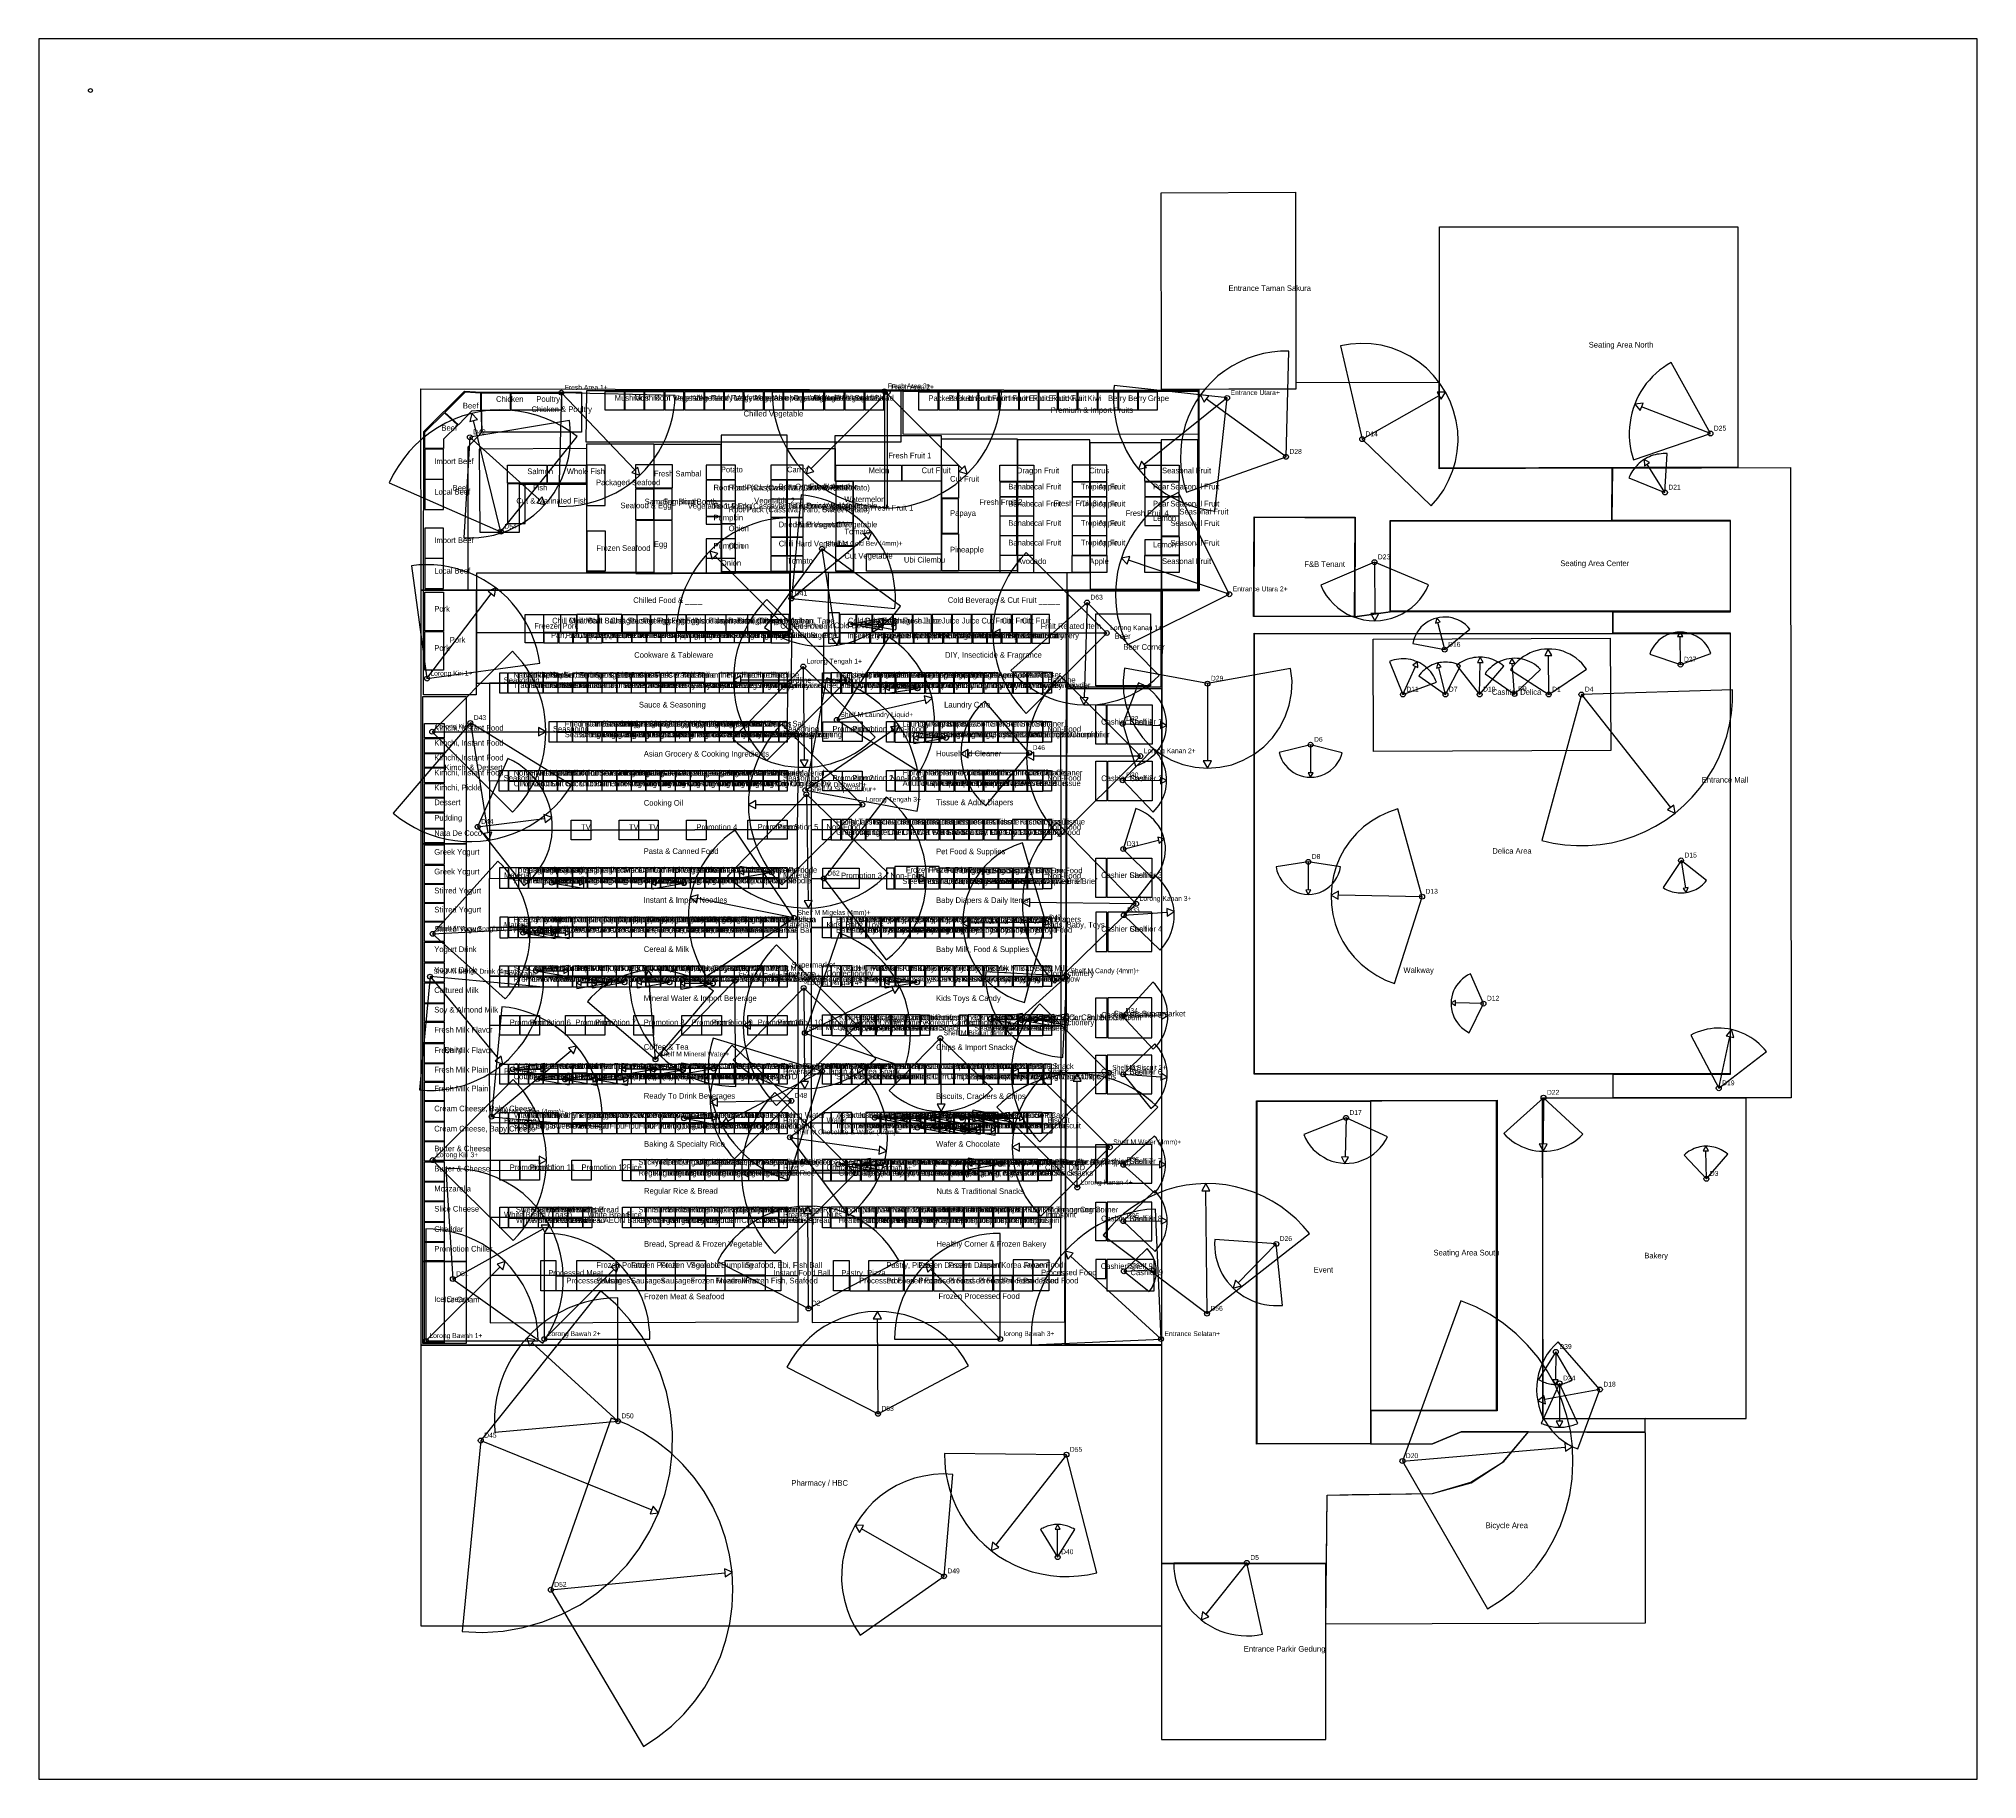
# Model space of a CAD drawing. Header units: metres. Extents: x 0 to 119, y 0 to 107.
import ezdxf

# ---------------------------------------------------------------- set-up
doc = ezdxf.new("R2010")
doc.units = ezdxf.units.M
for name, color, linetype, true_color in [('CAMERA_RANGE', 7, 'Continuous', 0x07c1ff), ('CAMERAS', 7, 'Continuous', 0x99d334), ('CAMERAS_PLANNED', 7, 'Continuous', 0xf8bd38), ('LABELS', 7, 'Continuous', 0xffffff), ('SHELF_POINTS', 7, 'Continuous', 0x99d334), ('SHELVES', 7, 'Continuous', 0xb8a394), ('ZONES', 7, 'Continuous', 0xf8bd38)]:
    doc.layers.add(name, color=color, linetype=linetype, true_color=true_color)

msp = doc.modelspace()

# ---------------------------------------------------------------- linework, layer by layer
at = {"layer": 'CAMERA_RANGE', "color": 2}
for p, q in [((32.15, 85.32), (36.67, 80.58)), ((52.22, 85.35), (47.51, 80.65)), ((52.02, 85.41), (56.8, 80.64)), ((73.11, 85), (68, 80.91)), ((76.73, 81.38), (71.84, 84.93)), ((81.41, 82.46), (86.15, 85.14)), ((28.43, 76.77), (26.75, 83.61)), ((102.84, 82.81), (98.6, 84.45)), ((26.52, 82.58), (30.79, 78.74)), ((100.04, 79.18), (98.94, 80.92)), ((46.3, 72.66), (50.89, 76.45)), ((46.24, 70.63), (41.61, 75.26)), ((48.18, 75.72), (49.04, 70.23)), ((73.24, 72.92), (67.03, 75.01)), ((82.17, 74.89), (82.19, 71.74)), ((23.88, 67.73), (27.84, 72.95)), ((64.49, 72.41), (64.31, 66.56)), ((49.93, 71.07), (51.65, 71.07)), ((50.75, 71.07), (52.47, 71.07)), ((65.7, 70.53), (59.15, 70.53)), ((86.49, 69.51), (86.07, 71.18)), ((101, 68.59), (100.98, 70.31)), ((47.03, 68.47), (47.09, 62.72)), ((83.92, 66.75), (84.69, 68.48)), ((86.54, 66.75), (86.13, 68.42)), ((88.64, 66.75), (88.67, 68.72)), ((90.79, 66.78), (90.64, 68.67)), ((92.89, 66.75), (92.87, 69.16)), ((49.74, 67.64), (43.19, 67.64)), ((54.06, 67.13), (52.34, 67.15)), ((71.9, 67.42), (71.89, 62.67)), ((49.1, 65.19), (54.51, 66.42)), ((94.9, 66.75), (100.38, 59.8)), ((24.2, 64.46), (30.75, 64.46)), ((26.55, 65), (27.62, 58.23)), ((47.16, 60.87), (52.56, 64.57)), ((66.68, 64.94), (69.01, 64.85)), ((55.81, 64.08), (54.09, 64.08)), ((78.24, 63.66), (78.24, 61.94)), ((60.93, 63.15), (57.18, 63.11)), ((67.77, 62.96), (61.22, 62.96)), ((66.68, 61.47), (69.01, 61.46)), ((50.66, 59.97), (44.11, 59.97)), ((47.22, 60.61), (47.34, 54.06)), ((27, 58.61), (31.12, 59.13)), ((66.72, 57.24), (68.89, 57.78)), ((78.1, 56.45), (78.1, 54.73)), ((101.03, 56.54), (101.31, 54.84)), ((31.55, 55.17), (33.27, 55.17)), ((39.69, 55.14), (37.97, 55.14)), ((45.09, 55.81), (43.37, 55.81)), ((48.3, 55.43), (54.15, 55.43)), ((46.46, 53.01), (40.53, 54.19)), ((67.51, 53.87), (60.96, 53.95)), ((85.1, 54.31), (79.95, 54.4)), ((61.95, 52.72), (57.3, 52.67)), ((66.75, 53.17), (69.41, 53.36)), ((24.23, 52.02), (29.77, 52.32)), ((29.8, 52.09), (31.52, 52.09)), ((30.66, 52.09), (32.38, 52.09)), ((24.07, 49.39), (28.26, 44.35)), ((30.59, 49.74), (32.31, 49.74)), ((35.08, 49), (33.36, 49)), ((36.03, 49.04), (34.31, 49.04)), ((38.8, 49.04), (37.08, 49.04)), ((37.94, 44.3), (37.53, 49.33)), ((42.83, 49.13), (38.59, 44.82)), ((41.47, 48.97), (39.75, 48.97)), ((54.03, 49.04), (52.31, 49.04)), ((63.25, 49.42), (59.87, 46.37)), ((47.06, 48.69), (47.11, 42.94)), ((47.13, 45.92), (52.56, 48.58)), ((88.88, 47.73), (87.16, 47.77)), ((58.54, 46.78), (60.26, 46.78)), ((60.48, 46.71), (62.2, 46.71)), ((61.34, 46.75), (63.06, 46.75)), ((66.65, 46.97), (69.06, 46.99)), ((50.34, 46.4), (43.79, 46.4)), ((55.46, 45.6), (55.51, 41.55)), ((103.35, 42.52), (104.04, 45.69)), ((27.86, 40.77), (32.74, 44.82)), ((29.16, 43.69), (30.88, 43.69)), ((30.66, 43.09), (32.38, 43.09)), ((32.37, 43.06), (34.09, 43.06)), ((34.25, 43.06), (35.97, 43.06)), ((37.84, 43.69), (36.12, 43.69)), ((39.62, 43.66), (37.9, 43.66)), ((41.5, 43.73), (39.78, 43.73)), ((48.18, 43.57), (42.39, 40.49)), ((65.83, 43.47), (60.28, 43.47)), ((63.89, 36.41), (63.89, 42.96)), ((66.72, 43.38), (69.03, 43.23)), ((46.3, 41.75), (41.75, 41.66)), ((92.57, 41.94), (92.55, 39.09)), ((39.69, 40.67), (41.41, 40.67)), ((51.42, 40.7), (53.14, 40.7)), ((52.28, 40.67), (54, 40.67)), ((53.17, 40.67), (54.89, 40.67)), ((54.12, 40.7), (55.84, 40.7)), ((55.01, 40.7), (56.73, 40.7)), ((56.79, 40.7), (58.51, 40.7)), ((59.43, 40.83), (57.71, 40.83)), ((57.72, 40.67), (59.44, 40.67)), ((58.61, 40.67), (60.33, 40.67)), ((80.42, 40.7), (80.36, 38.3)), ((46.21, 39.5), (51.7, 38.71)), ((54.06, 40.1), (55.78, 40.1)), ((55.01, 40.07), (56.73, 40.07)), ((55.94, 40.04), (57.66, 40.04)), ((56.86, 39.97), (58.58, 39.97)), ((65.89, 38.89), (60.34, 38.89)), ((102.59, 36.95), (102.56, 38.67)), ((24.23, 38.1), (30.78, 38.1)), ((50.24, 37.3), (43.69, 37.3)), ((49.19, 37.84), (50.91, 37.84)), ((50.21, 37.78), (51.93, 37.78)), ((59.15, 37.87), (57.43, 37.87)), ((66.72, 37.81), (68.95, 37.83)), ((71.87, 28.65), (71.8, 36.2)), ((47.35, 28.97), (47.32, 34.82)), ((25.47, 30.78), (31.02, 33.87)), ((66.72, 34.34), (69.04, 34.36)), ((76.13, 32.94), (73.79, 30.54)), ((23.82, 26.97), (28.38, 31.53)), ((31.1, 27.09), (35.38, 31.37)), ((59.15, 27.09), (54.87, 31.37)), ((69.04, 27.09), (63.47, 32.19)), ((66.75, 31.26), (68.47, 31.34)), ((51.63, 22.49), (51.59, 28.34)), ((35.63, 22.03), (30.35, 26.85)), ((93.33, 26.3), (93.3, 24.58)), ((96.04, 23.98), (92.65, 23.36)), ((93.56, 24.36), (93.55, 22.04)), ((27.19, 20.84), (37.71, 16.57)), ((83.89, 19.58), (93.9, 20.44)), ((63.22, 19.97), (58.87, 14.42)), ((55.69, 12.49), (50.62, 15.4)), ((62.68, 13.67), (62.67, 15.39)), ((74.32, 13.32), (71.79, 10.16)), ((31.5, 11.66), (42.2, 12.71))]:
    msp.add_line(p, q, dxfattribs=at)
for points in [[(81.41, 82.46), (85.65, 78.36), (86.07, 78.84), (86.43, 79.35), (86.73, 79.91), (86.97, 80.49), (87.15, 81.09), (87.26, 81.71), (87.31, 82.34), (87.29, 82.97), (87.2, 83.6), (87.04, 84.21), (86.82, 84.8), (86.54, 85.36), (86.2, 85.89), (85.81, 86.39), (85.37, 86.83), (84.88, 87.23), (84.35, 87.57), (83.78, 87.86), (83.19, 88.08), (82.58, 88.24), (81.96, 88.33), (81.33, 88.36), (80.7, 88.31), (80.08, 88.21)], [(76.73, 81.38), (76.9, 87.87), (76.38, 87.87), (75.86, 87.82), (75.34, 87.73), (74.83, 87.59), (74.34, 87.42), (73.86, 87.21), (73.4, 86.96), (72.96, 86.67), (72.54, 86.35), (72.16, 85.99), (71.8, 85.61), (71.47, 85.2), (71.18, 84.76), (70.93, 84.3), (70.71, 83.82), (70.53, 83.33), (70.4, 82.82), (70.3, 82.31), (70.25, 81.79), (70.23, 81.26), (70.26, 80.74), (70.34, 80.22), (70.45, 79.71), (70.61, 79.21)], [(102.84, 82.81), (100.43, 87.19), (100.18, 87.04), (99.94, 86.88), (99.71, 86.7), (99.49, 86.52), (99.28, 86.31), (99.08, 86.1), (98.89, 85.88), (98.72, 85.64), (98.56, 85.4), (98.42, 85.14), (98.29, 84.88), (98.18, 84.62), (98.08, 84.34), (98, 84.06), (97.94, 83.78), (97.89, 83.49), (97.86, 83.2), (97.84, 82.91), (97.84, 82.62), (97.86, 82.33), (97.9, 82.04), (97.95, 81.76), (98.02, 81.47), (98.11, 81.2)], [(32.15, 85.32), (31.98, 78.32), (32.44, 78.33), (32.89, 78.36), (33.35, 78.42), (33.8, 78.52), (34.24, 78.64), (34.67, 78.79), (35.09, 78.97), (35.5, 79.17), (35.9, 79.41), (36.27, 79.66), (36.64, 79.95), (36.98, 80.25), (37.3, 80.58), (37.6, 80.92), (37.87, 81.29), (38.12, 81.67), (38.35, 82.07), (38.55, 82.48), (38.72, 82.91), (38.86, 83.34), (38.98, 83.79), (39.07, 84.24), (39.12, 84.69), (39.15, 85.15)], [(52.22, 85.35), (45.12, 85.35), (45.13, 84.89), (45.18, 84.42), (45.25, 83.97), (45.36, 83.51), (45.49, 83.07), (45.66, 82.63), (45.85, 82.21), (46.07, 81.8), (46.31, 81.41), (46.58, 81.03), (46.88, 80.67), (47.2, 80.33), (47.53, 80.01), (47.89, 79.72), (48.27, 79.45), (48.67, 79.2), (49.08, 78.98), (49.5, 78.79), (49.93, 78.63), (50.38, 78.49), (50.83, 78.39), (51.29, 78.31), (51.75, 78.27), (52.22, 78.25)], [(52.02, 85.41), (52.02, 78.21), (52.5, 78.23), (52.96, 78.28), (53.43, 78.35), (53.89, 78.46), (54.34, 78.6), (54.78, 78.76), (55.21, 78.96), (55.62, 79.18), (56.02, 79.43), (56.41, 79.7), (56.77, 80), (57.12, 80.32), (57.44, 80.67), (57.74, 81.03), (58.01, 81.41), (58.26, 81.81), (58.48, 82.23), (58.68, 82.66), (58.84, 83.1), (58.98, 83.55), (59.09, 84.01), (59.16, 84.48), (59.21, 84.94), (59.22, 85.41)], [(73.11, 85), (66.15, 85.77), (66.12, 85.31), (66.11, 84.85), (66.13, 84.4), (66.19, 83.94), (66.27, 83.49), (66.39, 83.05), (66.53, 82.61), (66.7, 82.19), (66.9, 81.77), (67.12, 81.38), (67.37, 80.99), (67.65, 80.62), (67.94, 80.28), (68.26, 79.95), (68.6, 79.64), (68.96, 79.36), (69.34, 79.1), (69.74, 78.87), (70.14, 78.66), (70.57, 78.48), (71, 78.33), (71.44, 78.2), (71.89, 78.11), (72.34, 78.04)], [(71.47, 85.2), (71.69, 84.73), (71.98, 85.13)], [(86.54, 85.36), (86.03, 85.36), (86.27, 84.93)], [(98.18, 84.62), (98.51, 84.22), (98.69, 84.68)], [(28.43, 76.77), (33.12, 82.62), (32.66, 82.96), (32.17, 83.26), (31.67, 83.53), (31.14, 83.76), (30.6, 83.94), (30.05, 84.09), (29.48, 84.19), (28.91, 84.25), (28.34, 84.26), (27.77, 84.24), (27.2, 84.16), (26.64, 84.05), (26.09, 83.89), (25.55, 83.69), (25.03, 83.45), (24.53, 83.17), (24.06, 82.86), (23.6, 82.51), (23.18, 82.12), (22.79, 81.71), (22.43, 81.26), (22.1, 80.79), (21.81, 80.29), (21.56, 79.78)], [(26.52, 82.58), (26.14, 76.4), (26.61, 76.39), (27.07, 76.41), (27.53, 76.47), (27.99, 76.56), (28.43, 76.69), (28.87, 76.85), (29.29, 77.04), (29.7, 77.26), (30.09, 77.51), (30.46, 77.79), (30.81, 78.1), (31.13, 78.44), (31.43, 78.79), (31.7, 79.17), (31.94, 79.57), (32.15, 79.98), (32.33, 80.41), (32.47, 80.85), (32.59, 81.3), (32.67, 81.76), (32.71, 82.22), (32.72, 82.68), (32.7, 83.15), (32.64, 83.61)], [(26.64, 84.05), (26.51, 83.55), (26.99, 83.67)], [(67.65, 80.62), (68.15, 80.71), (67.84, 81.1)], [(100.04, 79.18), (100.17, 81.58), (100.05, 81.58), (99.92, 81.58), (99.8, 81.57), (99.68, 81.55), (99.56, 81.53), (99.44, 81.5), (99.32, 81.47), (99.2, 81.43), (99.08, 81.38), (98.97, 81.33), (98.86, 81.27), (98.76, 81.21), (98.65, 81.14), (98.55, 81.07), (98.46, 80.99), (98.37, 80.9), (98.28, 80.81), (98.2, 80.72), (98.12, 80.62), (98.05, 80.52), (97.99, 80.42), (97.92, 80.31), (97.87, 80.2), (97.82, 80.08)], [(98.76, 81.21), (98.78, 80.83), (99.09, 81.02)], [(36.98, 80.25), (36.85, 80.75), (36.49, 80.41)], [(47.2, 80.33), (47.69, 80.47), (47.34, 80.82)], [(57.12, 80.32), (56.97, 80.82), (56.62, 80.47)], [(31.13, 78.44), (30.96, 78.92), (30.63, 78.55)], [(46.3, 72.66), (52.67, 72.05), (52.7, 72.47), (52.7, 72.89), (52.67, 73.3), (52.61, 73.72), (52.53, 74.13), (52.42, 74.53), (52.29, 74.93), (52.12, 75.32), (51.94, 75.69), (51.73, 76.05), (51.49, 76.4), (51.24, 76.73), (50.96, 77.05), (50.67, 77.34), (50.35, 77.62), (50.02, 77.87), (49.67, 78.11), (49.31, 78.31), (48.93, 78.5), (48.54, 78.66), (48.15, 78.79), (47.74, 78.9), (47.33, 78.98), (46.91, 79.03)], [(73.24, 72.92), (70.12, 79.19), (69.72, 78.97), (69.33, 78.73), (68.96, 78.46), (68.61, 78.17), (68.27, 77.85), (67.96, 77.52), (67.67, 77.16), (67.4, 76.79), (67.16, 76.4), (66.95, 76), (66.76, 75.58), (66.6, 75.15), (66.47, 74.71), (66.37, 74.27), (66.29, 73.81), (66.25, 73.36), (66.24, 72.9), (66.25, 72.44), (66.3, 71.99), (66.37, 71.53), (66.48, 71.09), (66.61, 70.65), (66.78, 70.22), (66.97, 69.8)], [(46.24, 70.63), (46.24, 77.63), (45.78, 77.61), (45.32, 77.57), (44.87, 77.49), (44.43, 77.39), (43.99, 77.26), (43.56, 77.09), (43.14, 76.91), (42.74, 76.69), (42.35, 76.45), (41.98, 76.18), (41.62, 75.89), (41.29, 75.58), (40.97, 75.24), (40.68, 74.89), (40.42, 74.52), (40.18, 74.13), (39.96, 73.72), (39.77, 73.31), (39.61, 72.88), (39.48, 72.44), (39.37, 71.99), (39.3, 71.54), (39.25, 71.09), (39.24, 70.63)], [(51.24, 76.73), (50.73, 76.64), (51.05, 76.26)], [(41.29, 75.58), (41.43, 75.08), (41.78, 75.43)], [(48.18, 75.72), (44.64, 70.87), (44.97, 70.65), (45.3, 70.45), (45.66, 70.27), (46.02, 70.12), (46.39, 69.99), (46.77, 69.88), (47.15, 69.8), (47.54, 69.75), (47.93, 69.72), (48.32, 69.72), (48.72, 69.74), (49.11, 69.79), (49.49, 69.86), (49.87, 69.96), (50.24, 70.08), (50.61, 70.23), (50.96, 70.4), (51.3, 70.59), (51.63, 70.81), (51.94, 71.05), (52.24, 71.3), (52.52, 71.58), (52.78, 71.87), (53.02, 72.18)], [(65.7, 70.53), (60.75, 75.48), (60.44, 75.15), (60.15, 74.79), (59.88, 74.42), (59.64, 74.03), (59.42, 73.63), (59.23, 73.21), (59.07, 72.78), (58.94, 72.34), (58.83, 71.9), (58.76, 71.45), (58.71, 70.99), (58.7, 70.53), (58.71, 70.07), (58.76, 69.62), (58.83, 69.17), (58.94, 68.72), (59.07, 68.28), (59.23, 67.85), (59.42, 67.44), (59.64, 67.03), (59.88, 66.64), (60.15, 66.27), (60.44, 65.92), (60.75, 65.58)], [(66.6, 75.15), (66.95, 74.77), (67.11, 75.24)], [(23.88, 67.73), (30.82, 68.68), (30.74, 69.14), (30.63, 69.58), (30.5, 70.02), (30.33, 70.45), (30.14, 70.86), (29.93, 71.27), (29.68, 71.65), (29.41, 72.02), (29.12, 72.38), (28.81, 72.71), (28.47, 73.02), (28.11, 73.31), (27.74, 73.57), (27.35, 73.81), (26.94, 74.03), (26.53, 74.22), (26.1, 74.37), (25.66, 74.5), (25.21, 74.61), (24.76, 74.68), (24.3, 74.72), (23.85, 74.73), (23.39, 74.72), (22.93, 74.67)], [(82.17, 74.89), (78.86, 73.47), (79.02, 73.15), (79.2, 72.85), (79.42, 72.57), (79.65, 72.32), (79.92, 72.08), (80.2, 71.88), (80.5, 71.7), (80.82, 71.55), (81.15, 71.44), (81.49, 71.35), (81.84, 71.3), (82.19, 71.29), (82.54, 71.31), (82.89, 71.36), (83.23, 71.45), (83.56, 71.57), (83.87, 71.72), (84.17, 71.9), (84.46, 72.11), (84.72, 72.34), (84.95, 72.6), (85.16, 72.88), (85.34, 73.18), (85.49, 73.5)], [(28.11, 73.31), (27.64, 73.1), (28.04, 72.8)], [(49.74, 67.64), (44.79, 72.59), (44.47, 72.25), (44.18, 71.9), (43.91, 71.53), (43.67, 71.14), (43.46, 70.73), (43.27, 70.32), (43.11, 69.89), (42.97, 69.45), (42.87, 69), (42.8, 68.55), (42.75, 68.1), (42.74, 67.64), (42.75, 67.18), (42.8, 66.72), (42.87, 66.27), (42.97, 65.83), (43.11, 65.39), (43.27, 64.96), (43.46, 64.54), (43.67, 64.14), (43.91, 63.75), (44.18, 63.38), (44.47, 63.02), (44.79, 62.69)], [(64.49, 72.41), (59.79, 68.22), (60.08, 67.91), (60.39, 67.62), (60.73, 67.36), (61.08, 67.11), (61.44, 66.89), (61.82, 66.7), (62.21, 66.53), (62.62, 66.39), (63.03, 66.28), (63.45, 66.2), (63.87, 66.14), (64.29, 66.11), (64.72, 66.11), (65.14, 66.14), (65.57, 66.2), (65.98, 66.29), (66.39, 66.4), (66.79, 66.54), (67.19, 66.71), (67.56, 66.91), (67.93, 67.13), (68.28, 67.37), (68.61, 67.64), (68.92, 67.93)], [(82.19, 71.29), (82.44, 71.74), (81.94, 71.74)], [(49.93, 71.07), (51.9, 70.73), (51.9, 70.75), (51.9, 70.78), (51.91, 70.81), (51.91, 70.84), (51.92, 70.87), (51.92, 70.9), (51.92, 70.93), (51.92, 70.96), (51.92, 70.99), (51.93, 71.01), (51.93, 71.04), (51.93, 71.07), (51.93, 71.1), (51.93, 71.13), (51.92, 71.16), (51.92, 71.19), (51.92, 71.22), (51.92, 71.25), (51.92, 71.28), (51.91, 71.31), (51.91, 71.33), (51.9, 71.36), (51.9, 71.39), (51.9, 71.42)], [(50.75, 71.07), (52.72, 70.73), (52.73, 70.75), (52.73, 70.78), (52.74, 70.81), (52.74, 70.84), (52.74, 70.87), (52.75, 70.9), (52.75, 70.93), (52.75, 70.96), (52.75, 70.99), (52.75, 71.01), (52.75, 71.04), (52.75, 71.07), (52.75, 71.1), (52.75, 71.13), (52.75, 71.16), (52.75, 71.19), (52.75, 71.22), (52.75, 71.25), (52.74, 71.28), (52.74, 71.31), (52.74, 71.33), (52.73, 71.36), (52.73, 71.39), (52.72, 71.42)], [(51.93, 71.07), (51.65, 71.23), (51.65, 70.92)], [(52.75, 71.07), (52.47, 71.23), (52.47, 70.92)], [(58.7, 70.53), (59.15, 70.28), (59.15, 70.78)], [(86.49, 69.51), (88.04, 70.78), (87.91, 70.92), (87.77, 71.05), (87.62, 71.16), (87.46, 71.26), (87.29, 71.34), (87.12, 71.41), (86.94, 71.46), (86.75, 71.5), (86.56, 71.51), (86.37, 71.51), (86.18, 71.49), (86, 71.45), (85.82, 71.4), (85.64, 71.33), (85.48, 71.24), (85.32, 71.14), (85.17, 71.02), (85.03, 70.89), (84.91, 70.75), (84.8, 70.59), (84.71, 70.43), (84.63, 70.26), (84.57, 70.08), (84.52, 69.89)], [(86, 71.45), (85.92, 71.15), (86.22, 71.22)], [(101, 68.59), (102.87, 69.28), (102.79, 69.47), (102.7, 69.65), (102.58, 69.82), (102.45, 69.97), (102.3, 70.11), (102.13, 70.24), (101.96, 70.35), (101.78, 70.43), (101.58, 70.5), (101.38, 70.55), (101.18, 70.58), (100.98, 70.59), (100.77, 70.58), (100.57, 70.55), (100.37, 70.49), (100.18, 70.42), (100, 70.33), (99.83, 70.21), (99.67, 70.09), (99.52, 69.94), (99.39, 69.78), (99.28, 69.61), (99.18, 69.43), (99.1, 69.24)], [(100.98, 70.59), (100.82, 70.31), (101.13, 70.31)], [(24.2, 64.46), (29.15, 59.51), (29.46, 59.84), (29.75, 60.2), (30.02, 60.57), (30.26, 60.96), (30.48, 61.36), (30.67, 61.78), (30.83, 62.21), (30.96, 62.65), (31.07, 63.09), (31.14, 63.54), (31.18, 64), (31.2, 64.46), (31.18, 64.92), (31.14, 65.37), (31.07, 65.82), (30.96, 66.27), (30.83, 66.71), (30.67, 67.14), (30.48, 67.55), (30.26, 67.96), (30.02, 68.35), (29.75, 68.72), (29.46, 69.07), (29.15, 69.41)], [(49.11, 69.79), (49.28, 70.27), (48.79, 70.19)], [(49.1, 65.19), (54.18, 61.99), (54.37, 62.33), (54.55, 62.68), (54.7, 63.04), (54.83, 63.42), (54.93, 63.79), (55.01, 64.18), (55.07, 64.57), (55.09, 64.96), (55.1, 65.35), (55.07, 65.74), (55.02, 66.13), (54.95, 66.52), (54.85, 66.9), (54.73, 67.27), (54.58, 67.64), (54.41, 67.99), (54.21, 68.33), (54, 68.66), (53.76, 68.97), (53.5, 69.27), (53.23, 69.55), (52.93, 69.81), (52.62, 70.05), (52.3, 70.27)], [(92.89, 66.75), (95.21, 68.31), (95.07, 68.5), (94.92, 68.67), (94.76, 68.83), (94.58, 68.98), (94.39, 69.11), (94.19, 69.23), (93.98, 69.32), (93.77, 69.41), (93.55, 69.47), (93.32, 69.51), (93.09, 69.54), (92.86, 69.55), (92.63, 69.54), (92.41, 69.51), (92.18, 69.46), (91.96, 69.39), (91.75, 69.31), (91.54, 69.2), (91.34, 69.08), (91.16, 68.95), (90.98, 68.8), (90.82, 68.64), (90.67, 68.46), (90.54, 68.27)], [(92.86, 69.55), (92.65, 69.15), (93.08, 69.16)], [(47.03, 68.47), (42.69, 64.04), (42.99, 63.76), (43.31, 63.51), (43.64, 63.27), (43.99, 63.06), (44.35, 62.88), (44.72, 62.71), (45.1, 62.57), (45.49, 62.46), (45.89, 62.37), (46.29, 62.31), (46.69, 62.27), (47.1, 62.27), (47.5, 62.28), (47.91, 62.33), (48.31, 62.4), (48.7, 62.49), (49.09, 62.62), (49.46, 62.76), (49.83, 62.93), (50.19, 63.13), (50.53, 63.35), (50.86, 63.59), (51.17, 63.85), (51.46, 64.13)], [(71.9, 67.42), (66.79, 68.37), (66.7, 67.62), (66.73, 66.86), (66.87, 66.11), (67.11, 65.39), (67.46, 64.72), (67.9, 64.1), (68.42, 63.55), (69.02, 63.08), (69.68, 62.71), (70.39, 62.44), (71.13, 62.27), (71.89, 62.22), (72.65, 62.27), (73.39, 62.43), (74.1, 62.7), (74.76, 63.07), (75.36, 63.54), (75.89, 64.08), (76.33, 64.7), (76.68, 65.38), (76.93, 66.09), (77.07, 66.84), (77.1, 67.6), (77.01, 68.35)], [(83.92, 66.75), (85.99, 67.5), (85.93, 67.64), (85.87, 67.77), (85.8, 67.9), (85.71, 68.02), (85.63, 68.14), (85.53, 68.25), (85.43, 68.35), (85.31, 68.45), (85.2, 68.54), (85.08, 68.62), (84.95, 68.69), (84.82, 68.76), (84.68, 68.81), (84.54, 68.86), (84.4, 68.9), (84.25, 68.92), (84.11, 68.94), (83.96, 68.95), (83.81, 68.95), (83.66, 68.93), (83.52, 68.91), (83.38, 68.88), (83.23, 68.84), (83.1, 68.79)], [(84.82, 68.76), (84.53, 68.55), (84.84, 68.41)], [(86.54, 66.75), (87.47, 68.51), (87.36, 68.57), (87.25, 68.61), (87.14, 68.65), (87.02, 68.69), (86.91, 68.71), (86.79, 68.73), (86.67, 68.74), (86.55, 68.75), (86.42, 68.74), (86.3, 68.73), (86.19, 68.71), (86.07, 68.69), (85.95, 68.66), (85.84, 68.62), (85.72, 68.57), (85.62, 68.52), (85.51, 68.46), (85.41, 68.4), (85.31, 68.33), (85.22, 68.25), (85.13, 68.17), (85.05, 68.08), (84.97, 67.99), (84.9, 67.89)], [(86.07, 68.69), (85.98, 68.38), (86.28, 68.45)], [(88.64, 66.75), (90.13, 68.49), (90.03, 68.58), (89.92, 68.65), (89.81, 68.72), (89.7, 68.79), (89.58, 68.85), (89.45, 68.9), (89.33, 68.94), (89.2, 68.98), (89.07, 69), (88.94, 69.02), (88.81, 69.04), (88.68, 69.04), (88.55, 69.04), (88.42, 69.03), (88.28, 69.02), (88.15, 68.99), (88.03, 68.96), (87.9, 68.92), (87.78, 68.88), (87.66, 68.82), (87.54, 68.76), (87.42, 68.7), (87.31, 68.62), (87.21, 68.55)], [(88.68, 69.04), (88.5, 68.73), (88.85, 68.72)], [(90.79, 66.78), (92.38, 68.29), (92.27, 68.41), (92.14, 68.51), (92.01, 68.61), (91.87, 68.69), (91.73, 68.77), (91.58, 68.83), (91.42, 68.89), (91.27, 68.93), (91.1, 68.96), (90.94, 68.97), (90.78, 68.98), (90.62, 68.97), (90.45, 68.95), (90.29, 68.92), (90.14, 68.88), (89.98, 68.83), (89.83, 68.76), (89.69, 68.69), (89.55, 68.6), (89.42, 68.5), (89.3, 68.4), (89.18, 68.28), (89.07, 68.16), (88.98, 68.03)], [(90.62, 68.97), (90.47, 68.65), (90.81, 68.68)], [(42.74, 67.64), (43.19, 67.39), (43.19, 67.89)], [(47.16, 60.87), (54.04, 59.58), (54.11, 60.03), (54.15, 60.49), (54.16, 60.94), (54.14, 61.4), (54.09, 61.86), (54.01, 62.31), (53.9, 62.75), (53.76, 63.19), (53.6, 63.62), (53.4, 64.03), (53.18, 64.43), (52.94, 64.82), (52.66, 65.19), (52.37, 65.54), (52.05, 65.87), (51.71, 66.18), (51.36, 66.47), (50.98, 66.73), (50.59, 66.97), (50.18, 67.18), (49.76, 67.36), (49.33, 67.52), (48.89, 67.65), (48.45, 67.75)], [(54.06, 67.13), (52.09, 67.5), (52.09, 67.47), (52.08, 67.44), (52.08, 67.42), (52.08, 67.39), (52.07, 67.36), (52.07, 67.33), (52.07, 67.3), (52.06, 67.27), (52.06, 67.24), (52.06, 67.21), (52.06, 67.18), (52.06, 67.15), (52.06, 67.13), (52.06, 67.1), (52.06, 67.07), (52.06, 67.04), (52.06, 67.01), (52.07, 66.98), (52.07, 66.95), (52.07, 66.92), (52.07, 66.89), (52.08, 66.86), (52.08, 66.84), (52.09, 66.81)], [(52.06, 67.15), (52.34, 67), (52.34, 67.3)], [(67.77, 62.96), (62.82, 67.91), (62.5, 67.58), (62.21, 67.23), (61.95, 66.85), (61.7, 66.46), (61.49, 66.06), (61.3, 65.64), (61.14, 65.21), (61, 64.78), (60.9, 64.33), (60.83, 63.88), (60.78, 63.42), (60.77, 62.96), (60.78, 62.51), (60.83, 62.05), (60.9, 61.6), (61, 61.15), (61.14, 60.71), (61.3, 60.29), (61.49, 59.87), (61.7, 59.46), (61.95, 59.08), (62.21, 58.7), (62.5, 58.35), (62.82, 58.01)], [(66.68, 64.94), (67.47, 62.35), (67.74, 62.45), (67.99, 62.57), (68.22, 62.72), (68.44, 62.89), (68.65, 63.08), (68.83, 63.29), (68.98, 63.52), (69.12, 63.77), (69.23, 64.02), (69.31, 64.29), (69.36, 64.56), (69.38, 64.84), (69.38, 65.12), (69.34, 65.4), (69.28, 65.67), (69.19, 65.93), (69.08, 66.19), (68.94, 66.43), (68.77, 66.65), (68.58, 66.86), (68.37, 67.04), (68.15, 67.2), (67.91, 67.34), (67.65, 67.46)], [(94.9, 66.75), (92.46, 57.77), (93.16, 57.61), (93.88, 57.5), (94.6, 57.45), (95.32, 57.45), (96.05, 57.52), (96.76, 57.63), (97.46, 57.81), (98.15, 58.03), (98.82, 58.31), (99.46, 58.64), (100.08, 59.02), (100.66, 59.45), (101.21, 59.92), (101.72, 60.43), (102.19, 60.98), (102.62, 61.56), (103, 62.18), (103.33, 62.82), (103.61, 63.49), (103.84, 64.18), (104.01, 64.88), (104.13, 65.59), (104.19, 66.31), (104.19, 67.04)], [(54.95, 66.52), (54.46, 66.66), (54.57, 66.18)], [(60.93, 63.15), (58.19, 66.34), (57.97, 66.13), (57.76, 65.91), (57.57, 65.67), (57.39, 65.42), (57.24, 65.16), (57.1, 64.88), (56.99, 64.6), (56.89, 64.31), (56.82, 64.01), (56.77, 63.71), (56.74, 63.41), (56.73, 63.1), (56.74, 62.8), (56.78, 62.5), (56.84, 62.2), (56.92, 61.9), (57.02, 61.61), (57.14, 61.33), (57.29, 61.06), (57.45, 60.8), (57.63, 60.56), (57.83, 60.32), (58.04, 60.11), (58.27, 59.9)], [(64.29, 66.11), (64.55, 66.55), (64.06, 66.57)], [(26.55, 65), (21.81, 59.45), (22.22, 59.12), (22.66, 58.83), (23.11, 58.56), (23.58, 58.33), (24.07, 58.13), (24.57, 57.97), (25.08, 57.85), (25.6, 57.76), (26.12, 57.71), (26.65, 57.7), (27.17, 57.73), (27.69, 57.79), (28.21, 57.89), (28.72, 58.03), (29.21, 58.2), (29.7, 58.41), (30.16, 58.65), (30.61, 58.93), (31.03, 59.24), (31.44, 59.57), (31.82, 59.94), (32.17, 60.33), (32.49, 60.75), (32.78, 61.18)], [(31.2, 64.46), (30.75, 64.71), (30.75, 64.21)], [(50.66, 59.97), (45.71, 64.92), (45.39, 64.59), (45.1, 64.24), (44.84, 63.86), (44.6, 63.47), (44.38, 63.07), (44.19, 62.65), (44.03, 62.22), (43.9, 61.79), (43.79, 61.34), (43.72, 60.89), (43.67, 60.43), (43.66, 59.97), (43.67, 59.52), (43.72, 59.06), (43.79, 58.61), (43.9, 58.16), (44.03, 57.72), (44.19, 57.3), (44.38, 56.88), (44.6, 56.47), (44.84, 56.09), (45.1, 55.71), (45.39, 55.36), (45.71, 55.03)], [(52.94, 64.82), (52.42, 64.77), (52.7, 64.36)], [(55.81, 64.08), (53.84, 64.42), (53.83, 64.4), (53.83, 64.37), (53.83, 64.34), (53.82, 64.31), (53.82, 64.28), (53.82, 64.25), (53.81, 64.22), (53.81, 64.19), (53.81, 64.16), (53.81, 64.14), (53.81, 64.11), (53.81, 64.08), (53.81, 64.05), (53.81, 64.02), (53.81, 63.99), (53.81, 63.96), (53.81, 63.93), (53.82, 63.9), (53.82, 63.87), (53.82, 63.84), (53.83, 63.82), (53.83, 63.79), (53.83, 63.76), (53.84, 63.73)], [(69.38, 64.84), (69.01, 65.06), (69, 64.65)], [(53.81, 64.08), (54.09, 63.92), (54.09, 64.23)], [(56.73, 63.1), (57.18, 62.86), (57.18, 63.36)], [(60.77, 62.96), (61.22, 62.72), (61.22, 63.21)], [(66.68, 61.47), (68.55, 59.52), (68.68, 59.65), (68.8, 59.79), (68.9, 59.93), (69, 60.08), (69.09, 60.24), (69.17, 60.41), (69.23, 60.57), (69.29, 60.75), (69.33, 60.92), (69.36, 61.1), (69.38, 61.28), (69.38, 61.46), (69.38, 61.64), (69.36, 61.82), (69.33, 62), (69.29, 62.17), (69.24, 62.35), (69.17, 62.52), (69.1, 62.68), (69.01, 62.84), (68.92, 62.99), (68.81, 63.14), (68.69, 63.27), (68.57, 63.41)], [(78.24, 63.66), (76.3, 63.18), (76.37, 62.97), (76.46, 62.77), (76.56, 62.57), (76.69, 62.4), (76.84, 62.23), (77.01, 62.09), (77.19, 61.96), (77.38, 61.85), (77.59, 61.77), (77.8, 61.71), (78.02, 61.67), (78.24, 61.66), (78.46, 61.67), (78.68, 61.71), (78.89, 61.77), (79.1, 61.85), (79.29, 61.96), (79.47, 62.08), (79.64, 62.23), (79.79, 62.39), (79.92, 62.57), (80.03, 62.76), (80.12, 62.96), (80.18, 63.17)], [(27, 58.61), (29.84, 54.99), (30.14, 55.25), (30.42, 55.53), (30.67, 55.84), (30.89, 56.16), (31.09, 56.5), (31.25, 56.86), (31.39, 57.23), (31.49, 57.61), (31.56, 58), (31.59, 58.4), (31.59, 58.79), (31.56, 59.18), (31.5, 59.57), (31.4, 59.95), (31.26, 60.33), (31.1, 60.69), (30.91, 61.03), (30.69, 61.36), (30.44, 61.66), (30.16, 61.95), (29.86, 62.2), (29.55, 62.44), (29.21, 62.64), (28.85, 62.82)], [(47.1, 62.27), (47.34, 62.72), (46.84, 62.71)], [(71.89, 62.22), (72.14, 62.67), (71.64, 62.67)], [(69.38, 61.46), (69.01, 61.67), (69.01, 61.25)], [(78.24, 61.66), (78.39, 61.94), (78.09, 61.94)], [(47.22, 60.61), (42.36, 55.58), (42.7, 55.27), (43.06, 54.98), (43.44, 54.72), (43.83, 54.49), (44.24, 54.28), (44.66, 54.1), (45.09, 53.94), (45.53, 53.82), (45.98, 53.72), (46.43, 53.66), (46.89, 53.62), (47.35, 53.61), (47.8, 53.63), (48.26, 53.69), (48.71, 53.77), (49.15, 53.88), (49.59, 54.02), (50.01, 54.19), (50.43, 54.39), (50.83, 54.61), (51.21, 54.86), (51.58, 55.13), (51.93, 55.43), (52.26, 55.75)], [(43.66, 59.97), (44.11, 59.73), (44.11, 60.22)], [(48.3, 55.43), (52.14, 50.43), (52.51, 50.74), (52.86, 51.07), (53.17, 51.43), (53.46, 51.81), (53.73, 52.22), (53.95, 52.64), (54.15, 53.08), (54.31, 53.53), (54.44, 54), (54.53, 54.47), (54.59, 54.95), (54.6, 55.43), (54.59, 55.91), (54.53, 56.39), (54.44, 56.86), (54.31, 57.32), (54.15, 57.77), (53.95, 58.21), (53.73, 58.64), (53.46, 59.04), (53.17, 59.42), (52.86, 59.78), (52.51, 60.12), (52.14, 60.43)], [(66.72, 57.24), (68.55, 55.4), (68.71, 55.57), (68.84, 55.74), (68.96, 55.93), (69.07, 56.13), (69.15, 56.33), (69.22, 56.55), (69.27, 56.76), (69.3, 56.98), (69.32, 57.21), (69.31, 57.43), (69.28, 57.65), (69.24, 57.87), (69.18, 58.08), (69.09, 58.29), (69, 58.49), (68.88, 58.68), (68.75, 58.86), (68.6, 59.03), (68.44, 59.18), (68.27, 59.33), (68.08, 59.45), (67.89, 59.56), (67.69, 59.65), (67.48, 59.73)], [(85.1, 54.31), (83.6, 59.71), (83.03, 59.52), (82.49, 59.27), (81.98, 58.96), (81.5, 58.6), (81.06, 58.2), (80.67, 57.74), (80.33, 57.25), (80.04, 56.73), (79.81, 56.17), (79.65, 55.6), (79.54, 55.01), (79.5, 54.41), (79.52, 53.81), (79.6, 53.22), (79.75, 52.64), (79.96, 52.08), (80.23, 51.55), (80.55, 51.04), (80.93, 50.58), (81.35, 50.15), (81.82, 49.78), (82.32, 49.45), (82.85, 49.18), (83.41, 48.97)], [(100.66, 59.45), (100.58, 59.95), (100.19, 59.65)], [(31.56, 59.18), (31.08, 59.37), (31.15, 58.88)], [(67.51, 53.87), (62.62, 58.88), (62.31, 58.55), (62.01, 58.2), (61.74, 57.83), (61.49, 57.44), (61.27, 57.04), (61.08, 56.63), (60.91, 56.2), (60.77, 55.76), (60.66, 55.32), (60.58, 54.87), (60.53, 54.41), (60.51, 53.95), (60.52, 53.5), (60.56, 53.04), (60.63, 52.59), (60.73, 52.14), (60.86, 51.7), (61.01, 51.27), (61.2, 50.85), (61.41, 50.44), (61.64, 50.05), (61.91, 49.68), (62.19, 49.32), (62.5, 48.98)], [(27.69, 57.79), (27.87, 58.27), (27.38, 58.19)], [(46.46, 53.01), (42.84, 58.41), (42.5, 58.16), (42.17, 57.89), (41.86, 57.6), (41.57, 57.29), (41.3, 56.96), (41.05, 56.62), (40.83, 56.26), (40.63, 55.88), (40.45, 55.49), (40.3, 55.09), (40.18, 54.69), (40.08, 54.27), (40.01, 53.85), (39.97, 53.43), (39.96, 53), (39.97, 52.58), (40.02, 52.16), (40.09, 51.74), (40.18, 51.32), (40.31, 50.92), (40.46, 50.52), (40.63, 50.13), (40.83, 49.76), (41.06, 49.39)], [(61.95, 52.72), (60.52, 57.62), (60, 57.44), (59.5, 57.2), (59.03, 56.91), (58.6, 56.57), (58.2, 56.19), (57.85, 55.76), (57.54, 55.3), (57.29, 54.81), (57.09, 54.29), (56.95, 53.76), (56.87, 53.21), (56.85, 52.66), (56.88, 52.11), (56.98, 51.57), (57.13, 51.04), (57.34, 50.53), (57.61, 50.04), (57.92, 49.59), (58.29, 49.17), (58.69, 48.8), (59.14, 48.47), (59.61, 48.19), (60.12, 47.96), (60.64, 47.79)], [(69.24, 57.87), (68.84, 57.98), (68.93, 57.59)], [(24.23, 52.02), (28.7, 48.02), (28.95, 48.32), (29.18, 48.63), (29.39, 48.97), (29.58, 49.31), (29.75, 49.67), (29.89, 50.03), (30.01, 50.41), (30.1, 50.79), (30.17, 51.17), (30.21, 51.56), (30.23, 51.96), (30.22, 52.35), (30.19, 52.74), (30.13, 53.13), (30.04, 53.51), (29.93, 53.89), (29.8, 54.26), (29.64, 54.62), (29.46, 54.97), (29.26, 55.3), (29.03, 55.62), (28.79, 55.93), (28.52, 56.22), (28.24, 56.49)], [(45.09, 55.81), (43.12, 56.16), (43.12, 56.13), (43.11, 56.1), (43.11, 56.07), (43.11, 56.04), (43.1, 56.01), (43.1, 55.98), (43.1, 55.95), (43.1, 55.93), (43.09, 55.9), (43.09, 55.87), (43.09, 55.84), (43.09, 55.81), (43.09, 55.78), (43.09, 55.75), (43.09, 55.72), (43.1, 55.69), (43.1, 55.66), (43.1, 55.63), (43.1, 55.61), (43.11, 55.58), (43.11, 55.55), (43.11, 55.52), (43.12, 55.49), (43.12, 55.46)], [(78.1, 56.45), (76.12, 56.15), (76.17, 55.91), (76.25, 55.69), (76.35, 55.48), (76.48, 55.28), (76.63, 55.09), (76.8, 54.93), (76.99, 54.78), (77.19, 54.66), (77.41, 54.57), (77.63, 54.5), (77.87, 54.46), (78.1, 54.45), (78.34, 54.46), (78.57, 54.5), (78.8, 54.57), (79.02, 54.67), (79.22, 54.79), (79.41, 54.93), (79.58, 55.1), (79.73, 55.28), (79.85, 55.48), (79.96, 55.7), (80.03, 55.92), (80.08, 56.15)], [(101.03, 56.54), (99.93, 54.87), (100.04, 54.8), (100.15, 54.74), (100.26, 54.69), (100.38, 54.65), (100.49, 54.61), (100.61, 54.58), (100.74, 54.56), (100.86, 54.55), (100.98, 54.54), (101.11, 54.54), (101.23, 54.55), (101.35, 54.57), (101.47, 54.59), (101.59, 54.62), (101.71, 54.66), (101.83, 54.71), (101.94, 54.76), (102.05, 54.82), (102.15, 54.88), (102.25, 54.96), (102.35, 55.03), (102.44, 55.12), (102.52, 55.21), (102.6, 55.3)], [(31.55, 55.17), (33.52, 54.83), (33.52, 54.85), (33.52, 54.88), (33.53, 54.91), (33.53, 54.94), (33.54, 54.97), (33.54, 55), (33.54, 55.03), (33.54, 55.06), (33.54, 55.09), (33.54, 55.11), (33.55, 55.14), (33.55, 55.17), (33.55, 55.2), (33.54, 55.23), (33.54, 55.26), (33.54, 55.29), (33.54, 55.32), (33.54, 55.35), (33.54, 55.38), (33.53, 55.41), (33.53, 55.43), (33.52, 55.46), (33.52, 55.49), (33.52, 55.52)], [(33.55, 55.17), (33.27, 55.33), (33.27, 55.02)], [(39.69, 55.14), (37.72, 55.49), (37.71, 55.46), (37.71, 55.43), (37.7, 55.4), (37.7, 55.37), (37.7, 55.34), (37.69, 55.32), (37.69, 55.29), (37.69, 55.26), (37.69, 55.23), (37.69, 55.2), (37.69, 55.17), (37.69, 55.14), (37.69, 55.11), (37.69, 55.08), (37.69, 55.05), (37.69, 55.02), (37.69, 55), (37.69, 54.97), (37.7, 54.94), (37.7, 54.91), (37.7, 54.88), (37.71, 54.85), (37.71, 54.82), (37.72, 54.79)], [(37.69, 55.14), (37.97, 54.99), (37.97, 55.3)], [(43.09, 55.81), (43.37, 55.66), (43.37, 55.96)], [(54.6, 55.43), (54.15, 55.67), (54.15, 55.18)], [(66.75, 53.17), (68.98, 51.02), (69.12, 51.18), (69.26, 51.35), (69.38, 51.53), (69.49, 51.71), (69.58, 51.91), (69.66, 52.11), (69.73, 52.32), (69.78, 52.53), (69.82, 52.74), (69.84, 52.95), (69.85, 53.17), (69.84, 53.39), (69.82, 53.6), (69.78, 53.81), (69.73, 54.02), (69.66, 54.23), (69.58, 54.43), (69.49, 54.62), (69.38, 54.81), (69.26, 54.99), (69.12, 55.16), (68.98, 55.32), (68.82, 55.47), (68.66, 55.61)], [(101.35, 54.57), (101.46, 54.87), (101.15, 54.82)], [(40.08, 54.27), (40.48, 53.94), (40.57, 54.43)], [(47.35, 53.61), (47.58, 54.07), (47.09, 54.06)], [(60.51, 53.95), (60.96, 53.7), (60.96, 54.2)], [(78.1, 54.45), (78.26, 54.73), (77.95, 54.72)], [(79.5, 54.41), (79.94, 54.16), (79.95, 54.65)], [(30.22, 52.35), (29.76, 52.57), (29.79, 52.08)], [(56.85, 52.66), (57.3, 52.42), (57.29, 52.92)], [(69.84, 53.39), (69.39, 53.59), (69.42, 53.12)], [(29.8, 52.09), (31.77, 51.74), (31.77, 51.77), (31.78, 51.8), (31.78, 51.83), (31.78, 51.86), (31.79, 51.89), (31.79, 51.91), (31.79, 51.94), (31.79, 51.97), (31.79, 52), (31.8, 52.03), (31.8, 52.06), (31.8, 52.09), (31.8, 52.12), (31.8, 52.15), (31.79, 52.18), (31.79, 52.2), (31.79, 52.23), (31.79, 52.26), (31.79, 52.29), (31.78, 52.32), (31.78, 52.35), (31.78, 52.38), (31.77, 52.41), (31.77, 52.44)], [(30.66, 52.09), (32.62, 51.74), (32.63, 51.77), (32.63, 51.8), (32.64, 51.83), (32.64, 51.86), (32.64, 51.89), (32.65, 51.91), (32.65, 51.94), (32.65, 51.97), (32.65, 52), (32.65, 52.03), (32.65, 52.06), (32.66, 52.09), (32.65, 52.12), (32.65, 52.15), (32.65, 52.18), (32.65, 52.2), (32.65, 52.23), (32.65, 52.26), (32.64, 52.29), (32.64, 52.32), (32.64, 52.35), (32.63, 52.38), (32.63, 52.41), (32.62, 52.44)], [(31.8, 52.09), (31.52, 52.24), (31.52, 51.93)], [(32.66, 52.09), (32.38, 52.24), (32.38, 51.93)], [(50.34, 46.4), (45.39, 51.35), (45.08, 51.01), (44.79, 50.66), (44.52, 50.29), (44.28, 49.9), (44.06, 49.49), (43.87, 49.07), (43.71, 48.65), (43.58, 48.21), (43.47, 47.76), (43.4, 47.31), (43.35, 46.85), (43.34, 46.4), (43.35, 45.94), (43.4, 45.48), (43.47, 45.03), (43.58, 44.58), (43.71, 44.15), (43.87, 43.72), (44.06, 43.3), (44.28, 42.9), (44.52, 42.51), (44.79, 42.13), (45.08, 41.78), (45.39, 41.45)], [(47.13, 45.92), (53.28, 43.81), (53.4, 44.22), (53.5, 44.63), (53.57, 45.05), (53.61, 45.48), (53.63, 45.9), (53.61, 46.33), (53.57, 46.75), (53.51, 47.17), (53.41, 47.59), (53.29, 47.99), (53.14, 48.39), (52.96, 48.78), (52.77, 49.15), (52.54, 49.52), (52.29, 49.86), (52.03, 50.19), (51.74, 50.5), (51.43, 50.79), (51.1, 51.07), (50.75, 51.31), (50.39, 51.54), (50.02, 51.74), (49.63, 51.92), (49.23, 52.07)], [(24.07, 49.39), (23.43, 42.42), (23.88, 42.39), (24.34, 42.39), (24.8, 42.42), (25.25, 42.49), (25.7, 42.58), (26.14, 42.7), (26.58, 42.85), (27, 43.03), (27.41, 43.23), (27.8, 43.46), (28.18, 43.72), (28.54, 44), (28.89, 44.3), (29.21, 44.63), (29.51, 44.98), (29.79, 45.34), (30.04, 45.72), (30.26, 46.12), (30.46, 46.53), (30.64, 46.96), (30.78, 47.39), (30.9, 47.83), (30.99, 48.28), (31.04, 48.74)], [(30.59, 49.74), (32.56, 49.39), (32.57, 49.42), (32.57, 49.45), (32.57, 49.47), (32.58, 49.5), (32.58, 49.53), (32.58, 49.56), (32.59, 49.59), (32.59, 49.62), (32.59, 49.65), (32.59, 49.68), (32.59, 49.71), (32.59, 49.74), (32.59, 49.76), (32.59, 49.79), (32.59, 49.82), (32.59, 49.85), (32.59, 49.88), (32.58, 49.91), (32.58, 49.94), (32.58, 49.97), (32.57, 50), (32.57, 50.03), (32.57, 50.05), (32.56, 50.08)], [(32.59, 49.74), (32.31, 49.89), (32.31, 49.58)], [(35.08, 49), (33.11, 49.35), (33.1, 49.32), (33.1, 49.29), (33.09, 49.26), (33.09, 49.24), (33.09, 49.21), (33.08, 49.18), (33.08, 49.15), (33.08, 49.12), (33.08, 49.09), (33.08, 49.06), (33.08, 49.03), (33.08, 49), (33.08, 48.97), (33.08, 48.95), (33.08, 48.92), (33.08, 48.89), (33.08, 48.86), (33.08, 48.83), (33.09, 48.8), (33.09, 48.77), (33.09, 48.74), (33.1, 48.71), (33.1, 48.69), (33.11, 48.66)], [(33.08, 49), (33.36, 48.85), (33.36, 49.16)], [(37.94, 44.3), (41.5, 48.49), (41.22, 48.71), (40.92, 48.92), (40.62, 49.1), (40.3, 49.27), (39.97, 49.41), (39.63, 49.53), (39.28, 49.63), (38.93, 49.71), (38.57, 49.76), (38.22, 49.79), (37.86, 49.8), (37.5, 49.78), (37.14, 49.74), (36.78, 49.68), (36.44, 49.59), (36.09, 49.48), (35.76, 49.35), (35.43, 49.19), (35.12, 49.02), (34.81, 48.82), (34.52, 48.61), (34.25, 48.38), (33.99, 48.13), (33.75, 47.86)], [(36.03, 49.04), (34.06, 49.38), (34.05, 49.35), (34.05, 49.33), (34.05, 49.3), (34.04, 49.27), (34.04, 49.24), (34.04, 49.21), (34.03, 49.18), (34.03, 49.15), (34.03, 49.12), (34.03, 49.09), (34.03, 49.06), (34.03, 49.04), (34.03, 49.01), (34.03, 48.98), (34.03, 48.95), (34.03, 48.92), (34.03, 48.89), (34.04, 48.86), (34.04, 48.83), (34.04, 48.8), (34.05, 48.77), (34.05, 48.75), (34.05, 48.72), (34.06, 48.69)], [(34.03, 49.04), (34.31, 48.88), (34.31, 49.19)], [(42.83, 49.13), (36.33, 49.09), (36.35, 48.66), (36.4, 48.24), (36.47, 47.82), (36.57, 47.4), (36.69, 47), (36.85, 46.6), (37.03, 46.22), (37.23, 45.84), (37.46, 45.48), (37.71, 45.14), (37.98, 44.81), (38.27, 44.5), (38.58, 44.21), (38.91, 43.95), (39.26, 43.7), (39.62, 43.48), (40, 43.28), (40.39, 43.11), (40.79, 42.96), (41.2, 42.84), (41.61, 42.75), (42.03, 42.68), (42.45, 42.64), (42.88, 42.63)], [(38.8, 49.04), (36.83, 49.38), (36.82, 49.35), (36.82, 49.33), (36.81, 49.3), (36.81, 49.27), (36.81, 49.24), (36.8, 49.21), (36.8, 49.18), (36.8, 49.15), (36.8, 49.12), (36.8, 49.09), (36.8, 49.06), (36.8, 49.04), (36.8, 49.01), (36.8, 48.98), (36.8, 48.95), (36.8, 48.92), (36.8, 48.89), (36.8, 48.86), (36.81, 48.83), (36.81, 48.8), (36.81, 48.77), (36.82, 48.75), (36.82, 48.72), (36.83, 48.69)], [(36.8, 49.04), (37.08, 48.88), (37.08, 49.19)], [(37.5, 49.78), (37.29, 49.31), (37.78, 49.35)], [(41.47, 48.97), (39.5, 49.32), (39.49, 49.29), (39.49, 49.26), (39.48, 49.23), (39.48, 49.2), (39.48, 49.18), (39.47, 49.15), (39.47, 49.12), (39.47, 49.09), (39.47, 49.06), (39.47, 49.03), (39.47, 49), (39.47, 48.97), (39.47, 48.94), (39.47, 48.91), (39.47, 48.88), (39.47, 48.86), (39.47, 48.83), (39.47, 48.8), (39.48, 48.77), (39.48, 48.74), (39.48, 48.71), (39.49, 48.68), (39.49, 48.65), (39.5, 48.62)], [(39.47, 48.97), (39.75, 48.82), (39.75, 49.13)], [(54.03, 49.04), (52.06, 49.38), (52.05, 49.35), (52.05, 49.33), (52.05, 49.3), (52.04, 49.27), (52.04, 49.24), (52.04, 49.21), (52.03, 49.18), (52.03, 49.15), (52.03, 49.12), (52.03, 49.09), (52.03, 49.06), (52.03, 49.04), (52.03, 49.01), (52.03, 48.98), (52.03, 48.95), (52.03, 48.92), (52.03, 48.89), (52.04, 48.86), (52.04, 48.83), (52.04, 48.8), (52.05, 48.77), (52.05, 48.75), (52.05, 48.72), (52.06, 48.69)], [(52.03, 49.04), (52.31, 48.88), (52.31, 49.19)], [(63.25, 49.42), (58.26, 49.68), (58.25, 49.35), (58.27, 49.02), (58.3, 48.7), (58.36, 48.38), (58.44, 48.06), (58.54, 47.75), (58.66, 47.44), (58.8, 47.15), (58.95, 46.86), (59.13, 46.59), (59.32, 46.32), (59.53, 46.07), (59.76, 45.84), (60, 45.62), (60.26, 45.41), (60.53, 45.22), (60.81, 45.05), (61.1, 44.9), (61.4, 44.77), (61.71, 44.66), (62.02, 44.57), (62.34, 44.5), (62.66, 44.45), (62.99, 44.42)], [(66.65, 46.97), (68.56, 44.92), (68.7, 45.06), (68.83, 45.2), (68.94, 45.36), (69.05, 45.52), (69.14, 45.69), (69.23, 45.86), (69.3, 46.04), (69.35, 46.23), (69.4, 46.42), (69.43, 46.61), (69.45, 46.8), (69.45, 46.99), (69.44, 47.19), (69.42, 47.38), (69.39, 47.57), (69.34, 47.76), (69.28, 47.94), (69.21, 48.12), (69.12, 48.29), (69.02, 48.46), (68.91, 48.62), (68.8, 48.77), (68.67, 48.92), (68.53, 49.05)], [(88.88, 47.73), (88.07, 49.56), (87.9, 49.48), (87.74, 49.38), (87.59, 49.26), (87.46, 49.13), (87.33, 48.99), (87.22, 48.84), (87.12, 48.68), (87.04, 48.51), (86.97, 48.33), (86.92, 48.15), (86.89, 47.96), (86.88, 47.77), (86.89, 47.58), (86.91, 47.4), (86.95, 47.21), (87.01, 47.03), (87.08, 46.86), (87.17, 46.69), (87.28, 46.54), (87.4, 46.39), (87.53, 46.26), (87.68, 46.14), (87.83, 46.03), (88, 45.94)], [(47.06, 48.69), (42.72, 44.26), (43.02, 43.99), (43.33, 43.73), (43.66, 43.5), (44.01, 43.29), (44.37, 43.1), (44.74, 42.94), (45.12, 42.8), (45.51, 42.68), (45.91, 42.59), (46.31, 42.53), (46.71, 42.5), (47.12, 42.49), (47.52, 42.5), (47.93, 42.55), (48.33, 42.62), (48.72, 42.71), (49.11, 42.83), (49.49, 42.98), (49.85, 43.15), (50.21, 43.34), (50.55, 43.56), (50.88, 43.8), (51.19, 44.06), (51.49, 44.34)], [(52.96, 48.78), (52.45, 48.8), (52.67, 48.36)], [(65.83, 43.47), (61.58, 47.71), (61.31, 47.43), (61.07, 47.12), (60.84, 46.8), (60.63, 46.47), (60.44, 46.12), (60.28, 45.77), (60.14, 45.4), (60.03, 45.02), (59.94, 44.64), (59.88, 44.25), (59.84, 43.86), (59.83, 43.47), (59.84, 43.08), (59.88, 42.69), (59.94, 42.3), (60.03, 41.92), (60.14, 41.54), (60.28, 41.17), (60.44, 40.82), (60.63, 40.47), (60.84, 40.14), (61.07, 39.82), (61.31, 39.51), (61.58, 39.23)], [(86.88, 47.77), (87.16, 47.61), (87.16, 47.92)], [(27.86, 40.77), (34.63, 40.14), (34.65, 40.58), (34.65, 41.03), (34.62, 41.47), (34.56, 41.91), (34.47, 42.35), (34.35, 42.78), (34.21, 43.2), (34.03, 43.61), (33.84, 44.01), (33.61, 44.39), (33.36, 44.76), (33.09, 45.11), (32.79, 45.44), (32.48, 45.76), (32.14, 46.05), (31.79, 46.32), (31.41, 46.56), (31.03, 46.78), (30.63, 46.98), (30.22, 47.15), (29.79, 47.29), (29.36, 47.4), (28.93, 47.48), (28.48, 47.54)], [(43.34, 46.4), (43.79, 46.15), (43.79, 46.64)], [(58.54, 46.78), (60.51, 46.43), (60.52, 46.46), (60.52, 46.49), (60.53, 46.52), (60.53, 46.55), (60.53, 46.57), (60.54, 46.6), (60.54, 46.63), (60.54, 46.66), (60.54, 46.69), (60.54, 46.72), (60.54, 46.75), (60.54, 46.78), (60.54, 46.81), (60.54, 46.84), (60.54, 46.87), (60.54, 46.89), (60.54, 46.92), (60.54, 46.95), (60.53, 46.98), (60.53, 47.01), (60.53, 47.04), (60.52, 47.07), (60.52, 47.1), (60.51, 47.13)], [(59.53, 46.07), (60.03, 46.19), (59.7, 46.56)], [(60.54, 46.78), (60.26, 46.93), (60.26, 46.62)], [(60.48, 46.71), (62.45, 46.37), (62.46, 46.4), (62.46, 46.42), (62.47, 46.45), (62.47, 46.48), (62.47, 46.51), (62.48, 46.54), (62.48, 46.57), (62.48, 46.6), (62.48, 46.63), (62.48, 46.66), (62.48, 46.69), (62.48, 46.71), (62.48, 46.74), (62.48, 46.77), (62.48, 46.8), (62.48, 46.83), (62.48, 46.86), (62.48, 46.89), (62.47, 46.92), (62.47, 46.95), (62.47, 46.98), (62.46, 47), (62.46, 47.03), (62.45, 47.06)], [(61.34, 46.75), (63.31, 46.4), (63.32, 46.43), (63.32, 46.46), (63.33, 46.48), (63.33, 46.51), (63.33, 46.54), (63.33, 46.57), (63.34, 46.6), (63.34, 46.63), (63.34, 46.66), (63.34, 46.69), (63.34, 46.72), (63.34, 46.75), (63.34, 46.78), (63.34, 46.8), (63.34, 46.83), (63.34, 46.86), (63.34, 46.89), (63.33, 46.92), (63.33, 46.95), (63.33, 46.98), (63.33, 47.01), (63.32, 47.04), (63.32, 47.06), (63.31, 47.09)], [(62.48, 46.71), (62.2, 46.87), (62.2, 46.56)], [(63.34, 46.75), (63.06, 46.9), (63.06, 46.59)], [(69.45, 46.99), (69.06, 47.21), (69.06, 46.77)], [(48.18, 43.57), (41.48, 45.61), (41.36, 45.17), (41.27, 44.72), (41.21, 44.27), (41.18, 43.81), (41.18, 43.35), (41.21, 42.9), (41.27, 42.44), (41.36, 41.99), (41.47, 41.55), (41.62, 41.11), (41.79, 40.69), (42, 40.28), (42.22, 39.88), (42.48, 39.5), (42.76, 39.14), (43.06, 38.79), (43.38, 38.47), (43.72, 38.16), (44.09, 37.88), (44.47, 37.63), (44.86, 37.4), (45.27, 37.2), (45.7, 37.02), (46.13, 36.87)], [(55.46, 45.6), (52.32, 42.38), (52.53, 42.18), (52.76, 42), (53.01, 41.83), (53.26, 41.68), (53.52, 41.54), (53.79, 41.42), (54.06, 41.32), (54.35, 41.24), (54.64, 41.18), (54.93, 41.13), (55.22, 41.11), (55.51, 41.1), (55.81, 41.11), (56.1, 41.15), (56.39, 41.2), (56.68, 41.27), (56.96, 41.36), (57.23, 41.47), (57.5, 41.59), (57.76, 41.73), (58, 41.89), (58.24, 42.06), (58.47, 42.25), (58.68, 42.46)], [(103.35, 42.52), (106.28, 44.78), (106.14, 44.95), (106, 45.1), (105.84, 45.25), (105.68, 45.39), (105.51, 45.52), (105.33, 45.64), (105.14, 45.75), (104.95, 45.85), (104.75, 45.94), (104.55, 46.02), (104.35, 46.08), (104.14, 46.13), (103.93, 46.17), (103.71, 46.2), (103.5, 46.21), (103.28, 46.22), (103.07, 46.21), (102.85, 46.18), (102.64, 46.15), (102.43, 46.1), (102.23, 46.04), (102.02, 45.97), (101.82, 45.89), (101.63, 45.79)], [(104.14, 46.13), (103.8, 45.74), (104.28, 45.64)], [(28.54, 44), (28.45, 44.5), (28.07, 44.19)], [(33.09, 45.11), (32.58, 45.01), (32.9, 44.63)], [(38.27, 44.5), (38.76, 44.65), (38.41, 45)], [(46.3, 41.75), (42.66, 45.18), (42.45, 44.94), (42.25, 44.68), (42.07, 44.42), (41.91, 44.14), (41.76, 43.85), (41.63, 43.55), (41.53, 43.24), (41.44, 42.93), (41.38, 42.62), (41.33, 42.29), (41.31, 41.97), (41.3, 41.65), (41.32, 41.33), (41.36, 41), (41.42, 40.69), (41.5, 40.37), (41.59, 40.06), (41.71, 39.76), (41.85, 39.47), (42.01, 39.19), (42.18, 38.92), (42.38, 38.66), (42.58, 38.41), (42.81, 38.17)], [(66.72, 43.38), (68.41, 41.27), (68.55, 41.4), (68.69, 41.53), (68.81, 41.67), (68.92, 41.82), (69.02, 41.97), (69.11, 42.13), (69.19, 42.3), (69.26, 42.48), (69.32, 42.65), (69.36, 42.84), (69.39, 43.02), (69.41, 43.21), (69.42, 43.39), (69.41, 43.58), (69.39, 43.76), (69.36, 43.95), (69.31, 44.13), (69.25, 44.31), (69.18, 44.48), (69.1, 44.65), (69.01, 44.81), (68.9, 44.96), (68.79, 45.11), (68.66, 45.25)], [(24.23, 38.1), (29.18, 33.15), (29.49, 33.48), (29.79, 33.84), (30.05, 34.21), (30.29, 34.6), (30.51, 35), (30.7, 35.42), (30.86, 35.85), (30.99, 36.28), (31.1, 36.73), (31.17, 37.18), (31.22, 37.64), (31.23, 38.1), (31.22, 38.55), (31.17, 39.01), (31.1, 39.46), (30.99, 39.91), (30.86, 40.35), (30.7, 40.78), (30.51, 41.19), (30.29, 41.6), (30.05, 41.99), (29.79, 42.36), (29.49, 42.71), (29.18, 43.05)], [(29.16, 43.69), (31.13, 43.35), (31.14, 43.37), (31.14, 43.4), (31.14, 43.43), (31.15, 43.46), (31.15, 43.49), (31.15, 43.52), (31.16, 43.55), (31.16, 43.58), (31.16, 43.61), (31.16, 43.64), (31.16, 43.66), (31.16, 43.69), (31.16, 43.72), (31.16, 43.75), (31.16, 43.78), (31.16, 43.81), (31.16, 43.84), (31.15, 43.87), (31.15, 43.9), (31.15, 43.93), (31.14, 43.95), (31.14, 43.98), (31.14, 44.01), (31.13, 44.04)], [(30.66, 43.09), (32.62, 42.74), (32.63, 42.77), (32.63, 42.8), (32.64, 42.83), (32.64, 42.86), (32.64, 42.89), (32.65, 42.91), (32.65, 42.94), (32.65, 42.97), (32.65, 43), (32.65, 43.03), (32.65, 43.06), (32.66, 43.09), (32.65, 43.12), (32.65, 43.15), (32.65, 43.18), (32.65, 43.21), (32.65, 43.23), (32.65, 43.26), (32.64, 43.29), (32.64, 43.32), (32.64, 43.35), (32.63, 43.38), (32.63, 43.41), (32.62, 43.44)], [(31.16, 43.69), (30.88, 43.85), (30.88, 43.54)], [(32.37, 43.06), (34.34, 42.71), (34.35, 42.74), (34.35, 42.77), (34.36, 42.8), (34.36, 42.83), (34.36, 42.85), (34.36, 42.88), (34.37, 42.91), (34.37, 42.94), (34.37, 42.97), (34.37, 43), (34.37, 43.03), (34.37, 43.06), (34.37, 43.09), (34.37, 43.12), (34.37, 43.14), (34.37, 43.17), (34.37, 43.2), (34.36, 43.23), (34.36, 43.26), (34.36, 43.29), (34.36, 43.32), (34.35, 43.35), (34.35, 43.38), (34.34, 43.4)], [(32.66, 43.09), (32.38, 43.24), (32.38, 42.94)], [(34.37, 43.06), (34.09, 43.21), (34.09, 42.9)], [(34.25, 43.06), (36.22, 42.71), (36.22, 42.74), (36.23, 42.77), (36.23, 42.8), (36.24, 42.83), (36.24, 42.85), (36.24, 42.88), (36.24, 42.91), (36.25, 42.94), (36.25, 42.97), (36.25, 43), (36.25, 43.03), (36.25, 43.06), (36.25, 43.09), (36.25, 43.12), (36.25, 43.14), (36.25, 43.17), (36.24, 43.2), (36.24, 43.23), (36.24, 43.26), (36.24, 43.29), (36.23, 43.32), (36.23, 43.35), (36.22, 43.38), (36.22, 43.4)], [(37.84, 43.69), (35.87, 44.04), (35.87, 44.01), (35.86, 43.98), (35.86, 43.95), (35.86, 43.93), (35.85, 43.9), (35.85, 43.87), (35.85, 43.84), (35.85, 43.81), (35.84, 43.78), (35.84, 43.75), (35.84, 43.72), (35.84, 43.69), (35.84, 43.66), (35.84, 43.64), (35.84, 43.61), (35.85, 43.58), (35.85, 43.55), (35.85, 43.52), (35.85, 43.49), (35.86, 43.46), (35.86, 43.43), (35.86, 43.4), (35.87, 43.37), (35.87, 43.35)], [(35.84, 43.69), (36.12, 43.54), (36.12, 43.85)], [(36.25, 43.06), (35.97, 43.21), (35.97, 42.9)], [(39.62, 43.66), (37.65, 44.01), (37.65, 43.98), (37.64, 43.95), (37.64, 43.92), (37.64, 43.89), (37.63, 43.86), (37.63, 43.84), (37.63, 43.81), (37.63, 43.78), (37.62, 43.75), (37.62, 43.72), (37.62, 43.69), (37.62, 43.66), (37.62, 43.63), (37.62, 43.6), (37.62, 43.57), (37.63, 43.55), (37.63, 43.52), (37.63, 43.49), (37.63, 43.46), (37.64, 43.43), (37.64, 43.4), (37.64, 43.37), (37.65, 43.34), (37.65, 43.31)], [(37.62, 43.66), (37.9, 43.51), (37.9, 43.82)], [(41.5, 43.73), (39.53, 44.07), (39.52, 44.04), (39.52, 44.01), (39.52, 43.99), (39.51, 43.96), (39.51, 43.93), (39.51, 43.9), (39.5, 43.87), (39.5, 43.84), (39.5, 43.81), (39.5, 43.78), (39.5, 43.75), (39.5, 43.73), (39.5, 43.7), (39.5, 43.67), (39.5, 43.64), (39.5, 43.61), (39.5, 43.58), (39.51, 43.55), (39.51, 43.52), (39.51, 43.49), (39.52, 43.46), (39.52, 43.44), (39.52, 43.41), (39.53, 43.38)], [(39.5, 43.73), (39.78, 43.57), (39.78, 43.88)], [(46.21, 39.5), (49.81, 34.7), (50.11, 34.94), (50.4, 35.21), (50.67, 35.49), (50.93, 35.79), (51.16, 36.11), (51.37, 36.44), (51.56, 36.79), (51.72, 37.14), (51.87, 37.51), (51.98, 37.88), (52.08, 38.26), (52.15, 38.65), (52.19, 39.04), (52.21, 39.43), (52.2, 39.83), (52.16, 40.22), (52.1, 40.6), (52.02, 40.99), (51.91, 41.36), (51.77, 41.73), (51.61, 42.09), (51.43, 42.44), (51.23, 42.78), (51, 43.1)], [(47.12, 42.49), (47.36, 42.94), (46.87, 42.93)], [(63.89, 36.41), (68.84, 41.36), (68.5, 41.67), (68.15, 41.96), (67.78, 42.23), (67.39, 42.47), (66.98, 42.69), (66.56, 42.88), (66.14, 43.04), (65.7, 43.17), (65.25, 43.28), (64.8, 43.35), (64.34, 43.4), (63.89, 43.41), (63.43, 43.4), (62.97, 43.35), (62.52, 43.28), (62.07, 43.17), (61.64, 43.04), (61.21, 42.88), (60.79, 42.69), (60.39, 42.47), (60, 42.23), (59.62, 41.96), (59.27, 41.67), (58.94, 41.36)], [(59.83, 43.47), (60.28, 43.22), (60.28, 43.72)], [(65.89, 38.89), (61.65, 43.13), (61.38, 42.85), (61.13, 42.54), (60.9, 42.22), (60.69, 41.89), (60.51, 41.55), (60.35, 41.19), (60.21, 40.82), (60.09, 40.44), (60, 40.06), (59.94, 39.67), (59.9, 39.28), (59.89, 38.89), (59.9, 38.5), (59.94, 38.11), (60, 37.72), (60.09, 37.34), (60.21, 36.96), (60.35, 36.6), (60.51, 36.24), (60.69, 35.89), (60.9, 35.56), (61.13, 35.24), (61.38, 34.94), (61.65, 34.65)], [(63.89, 43.41), (63.64, 42.96), (64.13, 42.96)], [(69.41, 43.21), (69.05, 43.44), (69.02, 43.02)], [(41.3, 41.65), (41.76, 41.41), (41.75, 41.91)], [(50.24, 37.3), (45.29, 42.25), (44.98, 41.92), (44.69, 41.56), (44.42, 41.19), (44.18, 40.8), (43.97, 40.4), (43.78, 39.98), (43.62, 39.55), (43.48, 39.11), (43.38, 38.67), (43.3, 38.22), (43.26, 37.76), (43.24, 37.3), (43.26, 36.84), (43.3, 36.39), (43.38, 35.94), (43.48, 35.49), (43.62, 35.05), (43.78, 34.62), (43.97, 34.21), (44.18, 33.8), (44.42, 33.41), (44.69, 33.04), (44.98, 32.69), (45.29, 32.35)], [(92.57, 41.94), (90.12, 39.73), (90.28, 39.57), (90.45, 39.42), (90.63, 39.28), (90.82, 39.15), (91.02, 39.03), (91.22, 38.93), (91.43, 38.85), (91.65, 38.78), (91.87, 38.72), (92.09, 38.68), (92.32, 38.65), (92.55, 38.64), (92.77, 38.65), (93, 38.67), (93.23, 38.71), (93.45, 38.76), (93.67, 38.83), (93.88, 38.91), (94.08, 39.01), (94.28, 39.12), (94.47, 39.25), (94.65, 39.39), (94.83, 39.54), (94.99, 39.7)], [(39.69, 40.67), (41.66, 40.32), (41.66, 40.35), (41.67, 40.38), (41.67, 40.41), (41.67, 40.44), (41.68, 40.47), (41.68, 40.5), (41.68, 40.53), (41.68, 40.56), (41.68, 40.58), (41.69, 40.61), (41.69, 40.64), (41.69, 40.67), (41.69, 40.7), (41.69, 40.73), (41.68, 40.76), (41.68, 40.79), (41.68, 40.82), (41.68, 40.85), (41.68, 40.88), (41.67, 40.9), (41.67, 40.93), (41.67, 40.96), (41.66, 40.99), (41.66, 41.02)], [(41.69, 40.67), (41.41, 40.83), (41.41, 40.52)], [(42, 40.28), (42.51, 40.27), (42.28, 40.71)], [(51.42, 40.7), (53.39, 40.36), (53.4, 40.39), (53.4, 40.41), (53.4, 40.44), (53.41, 40.47), (53.41, 40.5), (53.41, 40.53), (53.42, 40.56), (53.42, 40.59), (53.42, 40.62), (53.42, 40.65), (53.42, 40.67), (53.42, 40.7), (53.42, 40.73), (53.42, 40.76), (53.42, 40.79), (53.42, 40.82), (53.42, 40.85), (53.41, 40.88), (53.41, 40.91), (53.41, 40.94), (53.4, 40.97), (53.4, 40.99), (53.4, 41.02), (53.39, 41.05)], [(52.28, 40.67), (54.25, 40.32), (54.25, 40.35), (54.26, 40.38), (54.26, 40.41), (54.27, 40.44), (54.27, 40.47), (54.27, 40.5), (54.27, 40.53), (54.28, 40.56), (54.28, 40.58), (54.28, 40.61), (54.28, 40.64), (54.28, 40.67), (54.28, 40.7), (54.28, 40.73), (54.28, 40.76), (54.28, 40.79), (54.27, 40.82), (54.27, 40.85), (54.27, 40.88), (54.27, 40.9), (54.26, 40.93), (54.26, 40.96), (54.25, 40.99), (54.25, 41.02)], [(53.42, 40.7), (53.14, 40.86), (53.14, 40.55)], [(53.17, 40.67), (55.14, 40.32), (55.14, 40.35), (55.15, 40.38), (55.15, 40.41), (55.16, 40.44), (55.16, 40.47), (55.16, 40.5), (55.16, 40.53), (55.17, 40.56), (55.17, 40.58), (55.17, 40.61), (55.17, 40.64), (55.17, 40.67), (55.17, 40.7), (55.17, 40.73), (55.17, 40.76), (55.17, 40.79), (55.16, 40.82), (55.16, 40.85), (55.16, 40.88), (55.16, 40.9), (55.15, 40.93), (55.15, 40.96), (55.14, 40.99), (55.14, 41.02)], [(54.28, 40.67), (54, 40.83), (54, 40.52)], [(54.12, 40.7), (56.09, 40.36), (56.1, 40.39), (56.1, 40.41), (56.11, 40.44), (56.11, 40.47), (56.11, 40.5), (56.12, 40.53), (56.12, 40.56), (56.12, 40.59), (56.12, 40.62), (56.12, 40.65), (56.12, 40.67), (56.12, 40.7), (56.12, 40.73), (56.12, 40.76), (56.12, 40.79), (56.12, 40.82), (56.12, 40.85), (56.12, 40.88), (56.11, 40.91), (56.11, 40.94), (56.11, 40.97), (56.1, 40.99), (56.1, 41.02), (56.09, 41.05)], [(55.17, 40.67), (54.89, 40.83), (54.89, 40.52)], [(55.01, 40.7), (56.98, 40.36), (56.99, 40.39), (56.99, 40.41), (57, 40.44), (57, 40.47), (57, 40.5), (57.01, 40.53), (57.01, 40.56), (57.01, 40.59), (57.01, 40.62), (57.01, 40.65), (57.01, 40.67), (57.01, 40.7), (57.01, 40.73), (57.01, 40.76), (57.01, 40.79), (57.01, 40.82), (57.01, 40.85), (57.01, 40.88), (57, 40.91), (57, 40.94), (57, 40.97), (56.99, 40.99), (56.99, 41.02), (56.98, 41.05)], [(55.51, 41.1), (55.76, 41.55), (55.26, 41.55)], [(56.12, 40.7), (55.84, 40.86), (55.84, 40.55)], [(57.01, 40.7), (56.73, 40.86), (56.73, 40.55)], [(56.79, 40.7), (58.76, 40.36), (58.77, 40.39), (58.77, 40.41), (58.78, 40.44), (58.78, 40.47), (58.78, 40.5), (58.79, 40.53), (58.79, 40.56), (58.79, 40.59), (58.79, 40.62), (58.79, 40.65), (58.79, 40.67), (58.79, 40.7), (58.79, 40.73), (58.79, 40.76), (58.79, 40.79), (58.79, 40.82), (58.79, 40.85), (58.79, 40.88), (58.78, 40.91), (58.78, 40.94), (58.78, 40.97), (58.77, 40.99), (58.77, 41.02), (58.76, 41.05)], [(59.43, 40.83), (57.46, 41.18), (57.46, 41.15), (57.46, 41.12), (57.45, 41.09), (57.45, 41.06), (57.44, 41.03), (57.44, 41.01), (57.44, 40.98), (57.44, 40.95), (57.44, 40.92), (57.44, 40.89), (57.43, 40.86), (57.43, 40.83), (57.43, 40.8), (57.44, 40.77), (57.44, 40.74), (57.44, 40.71), (57.44, 40.69), (57.44, 40.66), (57.44, 40.63), (57.45, 40.6), (57.45, 40.57), (57.46, 40.54), (57.46, 40.51), (57.46, 40.48)], [(57.43, 40.83), (57.71, 40.68), (57.71, 40.99)], [(57.72, 40.67), (59.69, 40.32), (59.69, 40.35), (59.7, 40.38), (59.7, 40.41), (59.7, 40.44), (59.71, 40.47), (59.71, 40.5), (59.71, 40.53), (59.71, 40.56), (59.72, 40.58), (59.72, 40.61), (59.72, 40.64), (59.72, 40.67), (59.72, 40.7), (59.72, 40.73), (59.72, 40.76), (59.71, 40.79), (59.71, 40.82), (59.71, 40.85), (59.71, 40.88), (59.7, 40.9), (59.7, 40.93), (59.7, 40.96), (59.69, 40.99), (59.69, 41.02)], [(58.79, 40.7), (58.51, 40.86), (58.51, 40.55)], [(58.61, 40.67), (60.58, 40.32), (60.58, 40.35), (60.59, 40.38), (60.59, 40.41), (60.59, 40.44), (60.6, 40.47), (60.6, 40.5), (60.6, 40.53), (60.6, 40.56), (60.61, 40.58), (60.61, 40.61), (60.61, 40.64), (60.61, 40.67), (60.61, 40.7), (60.61, 40.73), (60.61, 40.76), (60.6, 40.79), (60.6, 40.82), (60.6, 40.85), (60.6, 40.88), (60.59, 40.9), (60.59, 40.93), (60.59, 40.96), (60.58, 40.99), (60.58, 41.02)], [(59.72, 40.67), (59.44, 40.83), (59.44, 40.52)], [(60.61, 40.67), (60.33, 40.83), (60.33, 40.52)], [(80.42, 40.7), (77.82, 39.68), (77.93, 39.43), (78.07, 39.19), (78.22, 38.97), (78.4, 38.76), (78.6, 38.58), (78.82, 38.41), (79.05, 38.27), (79.29, 38.14), (79.55, 38.04), (79.81, 37.97), (80.08, 37.93), (80.35, 37.9), (80.62, 37.91), (80.89, 37.94), (81.16, 38), (81.42, 38.09), (81.67, 38.2), (81.91, 38.33), (82.13, 38.49), (82.34, 38.66), (82.53, 38.86), (82.7, 39.07), (82.85, 39.3), (82.97, 39.54)], [(54.06, 40.1), (56.03, 39.75), (56.03, 39.78), (56.04, 39.81), (56.04, 39.84), (56.05, 39.87), (56.05, 39.9), (56.05, 39.93), (56.05, 39.95), (56.06, 39.98), (56.06, 40.01), (56.06, 40.04), (56.06, 40.07), (56.06, 40.1), (56.06, 40.13), (56.06, 40.16), (56.06, 40.19), (56.06, 40.22), (56.05, 40.25), (56.05, 40.27), (56.05, 40.3), (56.05, 40.33), (56.04, 40.36), (56.04, 40.39), (56.03, 40.42), (56.03, 40.45)], [(55.01, 40.07), (56.98, 39.72), (56.99, 39.75), (56.99, 39.78), (57, 39.81), (57, 39.84), (57, 39.86), (57.01, 39.89), (57.01, 39.92), (57.01, 39.95), (57.01, 39.98), (57.01, 40.01), (57.01, 40.04), (57.01, 40.07), (57.01, 40.1), (57.01, 40.13), (57.01, 40.16), (57.01, 40.18), (57.01, 40.21), (57.01, 40.24), (57, 40.27), (57, 40.3), (57, 40.33), (56.99, 40.36), (56.99, 40.39), (56.98, 40.42)], [(56.06, 40.1), (55.78, 40.25), (55.78, 39.95)], [(55.94, 40.04), (57.91, 39.69), (57.91, 39.72), (57.92, 39.75), (57.92, 39.78), (57.92, 39.8), (57.93, 39.83), (57.93, 39.86), (57.93, 39.89), (57.93, 39.92), (57.93, 39.95), (57.94, 39.98), (57.94, 40.01), (57.94, 40.04), (57.94, 40.07), (57.94, 40.09), (57.93, 40.12), (57.93, 40.15), (57.93, 40.18), (57.93, 40.21), (57.93, 40.24), (57.92, 40.27), (57.92, 40.3), (57.92, 40.33), (57.91, 40.35), (57.91, 40.38)], [(57.01, 40.07), (56.73, 40.22), (56.73, 39.91)], [(56.86, 39.97), (58.83, 39.63), (58.83, 39.65), (58.84, 39.68), (58.84, 39.71), (58.84, 39.74), (58.85, 39.77), (58.85, 39.8), (58.85, 39.83), (58.86, 39.86), (58.86, 39.89), (58.86, 39.91), (58.86, 39.94), (58.86, 39.97), (58.86, 40), (58.86, 40.03), (58.86, 40.06), (58.86, 40.09), (58.85, 40.12), (58.85, 40.15), (58.85, 40.18), (58.84, 40.2), (58.84, 40.23), (58.84, 40.26), (58.83, 40.29), (58.83, 40.32)], [(57.94, 40.04), (57.66, 40.19), (57.66, 39.88)], [(58.86, 39.97), (58.58, 40.13), (58.58, 39.82)], [(66.72, 37.81), (68.65, 36.07), (68.75, 36.19), (68.85, 36.32), (68.93, 36.45), (69.01, 36.59), (69.08, 36.74), (69.15, 36.88), (69.2, 37.04), (69.24, 37.19), (69.28, 37.35), (69.3, 37.51), (69.31, 37.67), (69.32, 37.83), (69.31, 37.99), (69.29, 38.15), (69.27, 38.31), (69.23, 38.46), (69.19, 38.62), (69.13, 38.77), (69.07, 38.92), (69, 39.06), (68.91, 39.2), (68.82, 39.33), (68.73, 39.46), (68.62, 39.58)], [(31.23, 38.1), (30.78, 38.34), (30.78, 37.85)], [(49.19, 37.84), (51.16, 37.49), (51.17, 37.52), (51.17, 37.55), (51.18, 37.58), (51.18, 37.61), (51.18, 37.64), (51.19, 37.67), (51.19, 37.7), (51.19, 37.73), (51.19, 37.75), (51.19, 37.78), (51.19, 37.81), (51.19, 37.84), (51.19, 37.87), (51.19, 37.9), (51.19, 37.93), (51.19, 37.96), (51.19, 37.99), (51.19, 38.02), (51.18, 38.05), (51.18, 38.07), (51.18, 38.1), (51.17, 38.13), (51.17, 38.16), (51.16, 38.19)], [(52.15, 38.65), (51.73, 38.96), (51.67, 38.47)], [(59.15, 37.87), (57.18, 38.22), (57.17, 38.19), (57.17, 38.16), (57.17, 38.13), (57.16, 38.11), (57.16, 38.08), (57.16, 38.05), (57.15, 38.02), (57.15, 37.99), (57.15, 37.96), (57.15, 37.93), (57.15, 37.9), (57.15, 37.87), (57.15, 37.84), (57.15, 37.82), (57.15, 37.79), (57.15, 37.76), (57.15, 37.73), (57.16, 37.7), (57.16, 37.67), (57.16, 37.64), (57.17, 37.61), (57.17, 37.58), (57.17, 37.56), (57.18, 37.53)], [(59.89, 38.89), (60.34, 38.64), (60.34, 39.14)], [(80.35, 37.9), (80.57, 38.29), (80.14, 38.3)], [(92.55, 38.64), (92.8, 39.09), (92.3, 39.1)], [(102.59, 36.95), (103.9, 38.46), (103.8, 38.54), (103.71, 38.61), (103.6, 38.67), (103.49, 38.73), (103.38, 38.79), (103.27, 38.83), (103.15, 38.87), (103.04, 38.9), (102.92, 38.92), (102.8, 38.94), (102.67, 38.95), (102.55, 38.95), (102.43, 38.95), (102.31, 38.93), (102.19, 38.91), (102.07, 38.88), (101.95, 38.85), (101.84, 38.81), (101.73, 38.76), (101.62, 38.7), (101.51, 38.64), (101.41, 38.57), (101.31, 38.49), (101.22, 38.41)], [(102.55, 38.95), (102.4, 38.67), (102.71, 38.67)], [(25.47, 30.78), (31.01, 26.84), (31.36, 27.38), (31.65, 27.95), (31.89, 28.54), (32.07, 29.15), (32.2, 29.77), (32.26, 30.41), (32.27, 31.05), (32.21, 31.68), (32.1, 32.31), (31.93, 32.92), (31.7, 33.52), (31.41, 34.09), (31.08, 34.63), (30.69, 35.14), (30.26, 35.61), (29.79, 36.04), (29.28, 36.42), (28.73, 36.75), (28.16, 37.03), (27.56, 37.25), (26.95, 37.42), (26.32, 37.53), (25.68, 37.58), (25.04, 37.57)], [(43.24, 37.3), (43.69, 37.05), (43.69, 37.55)], [(50.21, 37.78), (52.18, 37.43), (52.19, 37.46), (52.19, 37.49), (52.2, 37.52), (52.2, 37.55), (52.2, 37.58), (52.2, 37.6), (52.21, 37.63), (52.21, 37.66), (52.21, 37.69), (52.21, 37.72), (52.21, 37.75), (52.21, 37.78), (52.21, 37.81), (52.21, 37.84), (52.21, 37.87), (52.21, 37.89), (52.21, 37.92), (52.2, 37.95), (52.2, 37.98), (52.2, 38.01), (52.2, 38.04), (52.19, 38.07), (52.19, 38.1), (52.18, 38.13)], [(51.19, 37.84), (50.91, 38), (50.91, 37.69)], [(52.21, 37.78), (51.93, 37.93), (51.93, 37.62)], [(57.15, 37.87), (57.43, 37.72), (57.43, 38.03)], [(69.32, 37.83), (68.95, 38.03), (68.95, 37.63)], [(71.87, 28.65), (78.17, 33.58), (77.78, 34.04), (77.35, 34.48), (76.89, 34.88), (76.4, 35.24), (75.88, 35.57), (75.34, 35.86), (74.78, 36.1), (74.21, 36.3), (73.62, 36.46), (73.02, 36.57), (72.41, 36.63), (71.8, 36.65), (71.19, 36.62), (70.58, 36.55), (69.98, 36.43), (69.4, 36.26), (68.82, 36.05), (68.27, 35.8), (67.73, 35.5), (67.22, 35.16), (66.74, 34.79), (66.29, 34.38), (65.86, 33.94), (65.48, 33.47)], [(66.72, 34.34), (68.67, 32.48), (68.79, 32.61), (68.89, 32.75), (68.99, 32.89), (69.08, 33.04), (69.16, 33.19), (69.23, 33.35), (69.29, 33.51), (69.33, 33.68), (69.37, 33.85), (69.4, 34.02), (69.41, 34.19), (69.42, 34.36), (69.41, 34.54), (69.39, 34.71), (69.36, 34.88), (69.32, 35.05), (69.27, 35.21), (69.21, 35.37), (69.14, 35.53), (69.06, 35.68), (68.97, 35.83), (68.87, 35.97), (68.76, 36.11), (68.65, 36.23)], [(71.8, 36.65), (71.55, 36.2), (72.05, 36.2)], [(47.35, 28.97), (52.92, 31.91), (52.63, 32.4), (52.3, 32.87), (51.93, 33.3), (51.51, 33.7), (51.07, 34.06), (50.59, 34.37), (50.09, 34.64), (49.56, 34.87), (49.02, 35.05), (48.46, 35.17), (47.89, 35.25), (47.32, 35.27), (46.75, 35.24), (46.18, 35.16), (45.62, 35.03), (45.08, 34.85), (44.55, 34.62), (44.05, 34.34), (43.58, 34.02), (43.14, 33.65), (42.73, 33.25), (42.36, 32.82), (42.03, 32.35), (41.75, 31.85)], [(47.32, 35.27), (47.07, 34.82), (47.57, 34.82)], [(69.04, 27.09), (68.69, 35.09), (68.17, 35.05), (67.65, 34.97), (67.14, 34.86), (66.63, 34.72), (66.14, 34.55), (65.66, 34.34), (65.19, 34.11), (64.74, 33.84), (64.31, 33.55), (63.9, 33.22), (63.51, 32.87), (63.14, 32.5), (62.8, 32.1), (62.48, 31.68), (62.2, 31.24), (61.94, 30.79), (61.72, 30.32), (61.52, 29.83), (61.36, 29.33), (61.23, 28.83), (61.13, 28.31), (61.07, 27.79), (61.04, 27.27), (61.05, 26.74)], [(23.82, 26.97), (30.72, 26.97), (30.7, 27.42), (30.66, 27.87), (30.59, 28.31), (30.48, 28.75), (30.35, 29.18), (30.19, 29.61), (30.01, 30.02), (29.79, 30.42), (29.56, 30.8), (29.29, 31.17), (29.01, 31.52), (28.7, 31.85), (28.37, 32.15), (28.02, 32.44), (27.65, 32.7), (27.27, 32.94), (26.87, 33.15), (26.46, 33.34), (26.04, 33.5), (25.6, 33.63), (25.16, 33.73), (24.72, 33.81), (24.27, 33.85), (23.82, 33.87)], [(31.41, 34.09), (30.9, 34.09), (31.14, 33.65)], [(31.1, 27.09), (37.6, 27.09), (37.59, 27.52), (37.54, 27.94), (37.48, 28.36), (37.38, 28.78), (37.26, 29.18), (37.11, 29.58), (36.93, 29.97), (36.73, 30.34), (36.5, 30.7), (36.26, 31.05), (35.99, 31.38), (35.7, 31.69), (35.39, 31.98), (35.06, 32.25), (34.71, 32.5), (34.35, 32.72), (33.98, 32.92), (33.59, 33.1), (33.19, 33.25), (32.78, 33.37), (32.37, 33.47), (31.95, 33.54), (31.53, 33.58), (31.1, 33.59)], [(59.15, 27.09), (59.15, 33.59), (58.72, 33.58), (58.3, 33.54), (57.88, 33.47), (57.47, 33.37), (57.06, 33.25), (56.66, 33.1), (56.27, 32.92), (55.9, 32.72), (55.54, 32.5), (55.19, 32.25), (54.86, 31.98), (54.55, 31.69), (54.26, 31.38), (53.99, 31.05), (53.74, 30.7), (53.52, 30.34), (53.32, 29.97), (53.14, 29.58), (52.99, 29.18), (52.87, 28.78), (52.77, 28.36), (52.7, 27.94), (52.66, 27.52), (52.65, 27.09)], [(69.42, 34.36), (69.04, 34.57), (69.04, 34.15)], [(63.14, 32.5), (63.3, 32.01), (63.64, 32.38)], [(66.75, 31.26), (68.31, 30.01), (68.38, 30.1), (68.45, 30.2), (68.51, 30.31), (68.56, 30.42), (68.61, 30.53), (68.65, 30.64), (68.68, 30.76), (68.71, 30.87), (68.73, 30.99), (68.74, 31.11), (68.75, 31.23), (68.75, 31.35), (68.74, 31.47), (68.72, 31.59), (68.7, 31.71), (68.67, 31.83), (68.63, 31.94), (68.58, 32.06), (68.53, 32.16), (68.47, 32.27), (68.41, 32.37), (68.34, 32.47), (68.26, 32.56), (68.18, 32.65)], [(76.13, 32.94), (72.34, 33.22), (72.33, 32.95), (72.34, 32.67), (72.37, 32.4), (72.42, 32.12), (72.49, 31.86), (72.58, 31.6), (72.68, 31.34), (72.81, 31.09), (72.95, 30.86), (73.11, 30.63), (73.29, 30.42), (73.48, 30.22), (73.68, 30.04), (73.9, 29.87), (74.13, 29.71), (74.37, 29.58), (74.62, 29.46), (74.88, 29.36), (75.14, 29.27), (75.41, 29.21), (75.69, 29.17), (75.96, 29.15), (76.24, 29.15), (76.51, 29.16)], [(28.7, 31.85), (28.2, 31.7), (28.55, 31.35)], [(35.7, 31.69), (35.2, 31.55), (35.55, 31.2)], [(54.55, 31.69), (54.69, 31.2), (55.05, 31.55)], [(68.75, 31.35), (68.46, 31.49), (68.47, 31.19)], [(27.19, 20.84), (26.04, 9.1), (27.3, 9.04), (28.56, 9.12), (29.8, 9.33), (31.01, 9.68), (32.18, 10.15), (33.3, 10.74), (34.34, 11.45), (35.3, 12.27), (36.17, 13.18), (36.93, 14.18), (37.59, 15.26), (38.13, 16.4), (38.54, 17.59), (38.82, 18.82), (38.97, 20.08), (38.98, 21.34), (38.86, 22.59), (38.61, 23.83), (38.22, 25.03), (37.72, 26.18), (37.09, 27.27), (36.34, 28.29), (35.5, 29.23), (34.55, 30.06)], [(73.48, 30.22), (73.97, 30.37), (73.62, 30.72)], [(35.63, 22.03), (35.62, 29.63), (35.09, 29.61), (34.57, 29.55), (34.05, 29.46), (33.55, 29.34), (33.05, 29.17), (32.56, 28.98), (32.09, 28.75), (31.63, 28.49), (31.19, 28.2), (30.78, 27.88), (30.39, 27.53), (30.02, 27.15), (29.68, 26.75), (29.37, 26.33), (29.09, 25.89), (28.83, 25.43), (28.62, 24.95), (28.43, 24.46), (28.28, 23.96), (28.16, 23.44), (28.08, 22.92), (28.04, 22.4), (28.03, 21.88), (28.06, 21.35)], [(51.63, 22.49), (57.2, 25.44), (56.91, 25.93), (56.57, 26.4), (56.2, 26.83), (55.79, 27.22), (55.34, 27.58), (54.86, 27.9), (54.36, 28.17), (53.83, 28.39), (53.28, 28.57), (52.73, 28.69), (52.16, 28.77), (51.59, 28.79), (51.01, 28.76), (50.45, 28.68), (49.89, 28.54), (49.35, 28.36), (48.83, 28.13), (48.32, 27.85), (47.85, 27.53), (47.41, 27.17), (47, 26.76), (46.63, 26.33), (46.31, 25.86), (46.02, 25.36)], [(51.59, 28.79), (51.34, 28.34), (51.84, 28.34)], [(83.89, 19.58), (89.12, 10.48), (89.96, 11.01), (90.74, 11.62), (91.46, 12.31), (92.11, 13.05), (92.69, 13.86), (93.19, 14.71), (93.61, 15.61), (93.94, 16.55), (94.18, 17.51), (94.33, 18.49), (94.38, 19.48), (94.35, 20.48), (94.22, 21.46), (93.99, 22.43), (93.68, 23.37), (93.28, 24.28), (92.79, 25.14), (92.23, 25.96), (91.59, 26.72), (90.88, 27.41), (90.11, 28.04), (89.28, 28.59), (88.41, 29.06), (87.49, 29.44)], [(30.02, 27.15), (30.19, 26.67), (30.52, 27.03)], [(96.04, 23.98), (93.46, 26.91), (93.22, 26.67), (93, 26.42), (92.8, 26.15), (92.63, 25.87), (92.48, 25.57), (92.36, 25.26), (92.26, 24.94), (92.19, 24.61), (92.15, 24.28), (92.14, 23.94), (92.16, 23.61), (92.21, 23.28), (92.28, 22.95), (92.38, 22.63), (92.51, 22.32), (92.67, 22.03), (92.85, 21.74), (93.05, 21.48), (93.28, 21.23), (93.52, 21), (93.79, 20.8), (94.07, 20.62), (94.36, 20.46), (94.67, 20.33)], [(93.33, 26.3), (92.27, 24.6), (92.35, 24.56), (92.43, 24.51), (92.51, 24.48), (92.59, 24.44), (92.68, 24.41), (92.76, 24.38), (92.85, 24.36), (92.94, 24.34), (93.03, 24.32), (93.12, 24.31), (93.21, 24.3), (93.3, 24.3), (93.39, 24.3), (93.48, 24.3), (93.57, 24.31), (93.66, 24.33), (93.75, 24.34), (93.83, 24.36), (93.92, 24.39), (94.01, 24.42), (94.09, 24.45), (94.17, 24.48), (94.25, 24.52), (94.33, 24.57)], [(93.56, 24.36), (92.43, 21.9), (92.52, 21.87), (92.61, 21.83), (92.7, 21.8), (92.79, 21.77), (92.88, 21.74), (92.98, 21.72), (93.07, 21.7), (93.17, 21.69), (93.26, 21.67), (93.36, 21.67), (93.45, 21.66), (93.55, 21.66), (93.65, 21.66), (93.74, 21.67), (93.84, 21.67), (93.93, 21.69), (94.03, 21.7), (94.12, 21.72), (94.22, 21.74), (94.31, 21.77), (94.4, 21.79), (94.49, 21.83), (94.58, 21.86), (94.67, 21.9)], [(93.3, 24.3), (93.46, 24.58), (93.15, 24.58)], [(92.21, 23.28), (92.69, 23.11), (92.6, 23.6)], [(31.5, 11.66), (37.21, 2.02), (38.09, 2.6), (38.92, 3.26), (39.68, 4), (40.36, 4.8), (40.97, 5.67), (41.49, 6.59), (41.93, 7.56), (42.27, 8.56), (42.51, 9.59), (42.66, 10.64), (42.7, 11.69), (42.65, 12.75), (42.5, 13.8), (42.25, 14.83), (41.9, 15.83), (41.46, 16.79), (40.93, 17.71), (40.32, 18.57), (39.63, 19.37), (38.86, 20.1), (38.03, 20.76), (37.14, 21.33), (36.21, 21.82), (35.22, 22.22)], [(93.55, 21.66), (93.76, 22.04), (93.34, 22.04)], [(94.35, 20.48), (93.88, 20.68), (93.92, 20.19)], [(63.22, 19.97), (55.72, 20.05), (55.73, 19.48), (55.79, 18.91), (55.9, 18.34), (56.04, 17.79), (56.23, 17.25), (56.46, 16.72), (56.72, 16.22), (57.03, 15.73), (57.37, 15.27), (57.75, 14.84), (58.15, 14.44), (58.59, 14.07), (59.05, 13.73), (59.54, 13.43), (60.05, 13.17), (60.58, 12.95), (61.12, 12.77), (61.68, 12.63), (62.24, 12.53), (62.81, 12.48), (63.39, 12.47), (63.96, 12.51), (64.52, 12.58), (65.08, 12.71)], [(55.69, 12.49), (56.23, 18.76), (55.63, 18.79), (55.04, 18.75), (54.45, 18.66), (53.87, 18.52), (53.31, 18.32), (52.77, 18.07), (52.26, 17.77), (51.77, 17.42), (51.32, 17.03), (50.91, 16.6), (50.55, 16.13), (50.23, 15.63), (49.95, 15.1), (49.73, 14.55), (49.57, 13.97), (49.45, 13.39), (49.4, 12.8), (49.39, 12.2), (49.45, 11.61), (49.56, 11.02), (49.73, 10.45), (49.94, 9.9), (50.21, 9.37), (50.53, 8.87)], [(38.13, 16.4), (37.8, 16.8), (37.62, 16.34)], [(50.23, 15.63), (50.49, 15.19), (50.74, 15.62)], [(62.68, 13.67), (63.73, 15.37), (63.65, 15.42), (63.57, 15.46), (63.49, 15.5), (63.4, 15.54), (63.31, 15.57), (63.23, 15.6), (63.14, 15.62), (63.04, 15.64), (62.95, 15.66), (62.86, 15.67), (62.77, 15.67), (62.67, 15.67), (62.58, 15.67), (62.49, 15.67), (62.4, 15.65), (62.3, 15.64), (62.21, 15.62), (62.12, 15.6), (62.03, 15.57), (61.95, 15.54), (61.86, 15.5), (61.78, 15.46), (61.69, 15.42), (61.62, 15.37)], [(62.67, 15.67), (62.52, 15.39), (62.83, 15.39)], [(58.59, 14.07), (59.06, 14.27), (58.67, 14.58)], [(74.32, 13.32), (69.82, 13.29), (69.83, 12.96), (69.87, 12.63), (69.93, 12.3), (70.02, 11.98), (70.13, 11.66), (70.27, 11.36), (70.43, 11.06), (70.6, 10.78), (70.8, 10.51), (71.02, 10.26), (71.26, 10.03), (71.51, 9.81), (71.78, 9.61), (72.06, 9.43), (72.35, 9.27), (72.66, 9.14), (72.97, 9.03), (73.3, 8.94), (73.62, 8.88), (73.96, 8.84), (74.29, 8.82), (74.62, 8.83), (74.95, 8.87), (75.28, 8.93)], [(42.65, 12.75), (42.18, 12.95), (42.23, 12.46)], [(71.51, 9.81), (71.98, 10), (71.6, 10.31)]]:
    msp.add_lwpolyline(points, close=True, dxfattribs=at)
at = {"layer": 'CAMERAS', "true_color": 0x99d334}
for centre in [(26.52, 82.58), (81.41, 82.46), (102.84, 82.81), (76.73, 81.38), (100.04, 79.18), (28.43, 76.77), (82.17, 74.89), (46.3, 72.66), (64.49, 72.41), (49.93, 71.07), (50.75, 71.07), (86.49, 69.51), (101, 68.59), (54.06, 67.13), (71.9, 67.42), (83.92, 66.75), (86.54, 66.75), (88.64, 66.75), (90.79, 66.78), (92.89, 66.75), (94.9, 66.75), (26.55, 65), (66.68, 64.94), (55.81, 64.08), (60.93, 63.15), (78.24, 63.66), (66.68, 61.47), (27, 58.61), (66.72, 57.24), (78.1, 56.45), (101.03, 56.54), (31.55, 55.17), (39.69, 55.14), (45.09, 55.81), (48.3, 55.43), (85.1, 54.31), (61.95, 52.72), (66.75, 53.17), (29.8, 52.09), (30.66, 52.09), (30.59, 49.74), (35.08, 49), (36.03, 49.04), (38.8, 49.04), (41.47, 48.97), (54.03, 49.04), (88.88, 47.73), (58.54, 46.78), (60.48, 46.71), (61.34, 46.75), (66.65, 46.97), (29.16, 43.69), (30.66, 43.09), (32.37, 43.06), (34.25, 43.06), (37.84, 43.69), (39.62, 43.66), (41.5, 43.73), (66.72, 43.38), (46.3, 41.75), (92.57, 41.94), (103.35, 42.52), (39.69, 40.67), (51.42, 40.7), (52.28, 40.67), (53.17, 40.67), (54.12, 40.7), (55.01, 40.7), (56.79, 40.7), (57.72, 40.67), (58.61, 40.67), (59.43, 40.83), (80.42, 40.7), (54.06, 40.1), (55.01, 40.07), (55.94, 40.04), (56.86, 39.97), (49.19, 37.84), (50.21, 37.78), (59.15, 37.87), (66.72, 37.81), (102.59, 36.95), (66.72, 34.34), (76.13, 32.94), (66.75, 31.26), (25.47, 30.78), (47.35, 28.97), (71.87, 28.65), (93.33, 26.3), (93.56, 24.36), (96.04, 23.98), (35.63, 22.03), (51.63, 22.49), (27.19, 20.84), (63.22, 19.97), (83.89, 19.58), (62.68, 13.67), (74.32, 13.32), (55.69, 12.49), (31.5, 11.66)]:
    msp.add_circle(centre, 0.15, dxfattribs=at)
at = {"layer": 'CAMERAS_PLANNED', "true_color": 0xf8bd38}
for centre in [(32.15, 85.32), (52.02, 85.41), (52.22, 85.35), (73.11, 85), (48.18, 75.72), (73.24, 72.92), (46.24, 70.63), (65.7, 70.53), (47.03, 68.47), (23.88, 67.73), (49.74, 67.64), (24.2, 64.46), (49.1, 65.19), (67.77, 62.96), (47.16, 60.87), (47.22, 60.61), (50.66, 59.97), (67.51, 53.87), (46.46, 53.01), (24.23, 52.02), (24.07, 49.39), (42.83, 49.13), (63.25, 49.42), (47.06, 48.69), (50.34, 46.4), (47.13, 45.92), (55.46, 45.6), (37.94, 44.3), (48.18, 43.57), (65.83, 43.47), (27.86, 40.77), (46.21, 39.5), (24.23, 38.1), (65.89, 38.89), (50.24, 37.3), (63.89, 36.41), (23.82, 26.97), (31.1, 27.09), (59.15, 27.09), (69.04, 27.09)]:
    msp.add_circle(centre, 0.15, dxfattribs=at)
at = {"layer": 'SHELF_POINTS', "true_color": 0x99d334}
msp.add_circle((3.18, 103.92), 0.12, dxfattribs=at)
at = {"layer": 'SHELVES', "true_color": 0x99d334}
for points in [[(24.99, 84.11), (25.82, 83.35), (26.65, 84.21), (27.19, 84.24), (27.19, 85.29), (26.24, 85.35), (24.99, 84.11)], [(27.22, 85.29), (27.22, 84.24), (29.03, 84.24), (29.03, 85.29), (27.22, 85.29)], [(29.07, 85.29), (32.15, 85.29), (32.15, 84.24), (29.07, 84.24), (29.07, 85.29)], [(34.82, 85.38), (34.82, 84.27), (36.03, 84.27), (36.03, 85.38), (34.82, 85.38)], [(36.06, 85.38), (36.06, 84.27), (37.24, 84.27), (37.24, 85.38), (36.06, 85.38)], [(37.27, 85.38), (37.27, 84.27), (38.48, 84.27), (38.48, 85.38), (37.27, 85.38)], [(38.51, 85.38), (38.51, 84.27), (39.69, 84.27), (39.69, 85.38), (38.51, 85.38)], [(39.72, 85.38), (39.72, 84.27), (40.93, 84.27), (40.93, 85.38), (39.72, 85.38)], [(40.96, 85.38), (40.96, 84.27), (42.14, 84.27), (42.14, 85.38), (40.96, 85.38)], [(42.17, 85.38), (42.17, 84.27), (43.34, 84.27), (43.34, 85.38), (42.17, 85.38)], [(43.38, 85.38), (43.38, 84.27), (44.58, 84.27), (44.58, 85.38), (43.38, 85.38)], [(44.62, 85.38), (44.62, 84.27), (45.79, 84.27), (45.79, 85.38), (44.62, 85.38)], [(45.82, 85.38), (45.82, 84.27), (47, 84.27), (47, 85.38), (45.82, 85.38)], [(47.03, 85.38), (47.03, 84.27), (48.3, 84.27), (48.3, 85.38), (47.03, 85.38)], [(48.34, 85.38), (48.34, 84.27), (49.54, 84.27), (49.54, 85.38), (48.34, 85.38)], [(49.58, 85.38), (49.58, 84.27), (50.78, 84.27), (50.78, 85.38), (49.58, 85.38)], [(50.82, 85.38), (50.82, 84.27), (51.99, 84.27), (51.99, 85.38), (50.82, 85.38)], [(54.12, 85.35), (54.12, 84.27), (55.33, 84.27), (55.33, 85.35), (54.12, 85.35)], [(55.36, 85.35), (55.36, 84.27), (56.54, 84.27), (56.54, 85.35), (55.36, 85.35)], [(56.57, 85.35), (56.57, 84.27), (57.78, 84.27), (57.78, 85.35), (56.57, 85.35)], [(57.81, 85.35), (57.81, 84.27), (59.05, 84.27), (59.05, 85.35), (57.81, 85.35)], [(59.08, 85.35), (59.08, 84.27), (60.29, 84.27), (60.29, 85.35), (59.08, 85.35)], [(60.32, 85.35), (60.32, 84.27), (61.5, 84.27), (61.5, 85.35), (60.32, 85.35)], [(61.53, 85.35), (61.53, 84.27), (62.68, 84.27), (62.68, 85.35), (61.53, 85.35)], [(62.71, 85.35), (62.71, 84.27), (63.89, 84.27), (63.89, 85.35), (62.71, 85.35)], [(63.92, 85.35), (63.92, 84.27), (65.13, 84.27), (65.13, 85.35), (63.92, 85.35)], [(65.16, 85.35), (65.16, 84.27), (66.4, 84.27), (66.4, 85.35), (65.16, 85.35)], [(66.43, 85.35), (66.43, 84.27), (67.61, 84.27), (67.61, 85.35), (66.43, 85.35)], [(67.64, 85.35), (67.64, 84.27), (68.82, 84.27), (68.82, 85.35), (67.64, 85.35)], [(23.75, 81.89), (23.75, 82.9), (24.96, 84.08), (25.79, 83.32), (24.9, 82.46), (24.9, 81.89), (23.75, 81.89)], [(23.75, 81.85), (23.75, 80.01), (24.9, 80.01), (24.9, 81.85), (23.75, 81.85)], [(23.75, 79.98), (23.75, 78.13), (24.9, 78.13), (24.9, 79.98), (23.75, 79.98)], [(31.26, 80.87), (31.26, 79.75), (28.84, 79.75), (28.84, 80.87), (31.26, 80.87)], [(33.68, 80.87), (33.68, 79.75), (31.29, 79.75), (31.29, 80.87), (33.68, 80.87)], [(33.71, 78.39), (34.85, 78.39), (34.85, 80.87), (33.71, 80.87), (33.71, 78.39)], [(38.96, 80.9), (38.96, 79.44), (36.73, 79.44), (36.73, 80.9), (38.96, 80.9)], [(41.05, 80.87), (41.05, 79.98), (42.87, 79.98), (42.87, 80.87), (41.05, 80.87)], [(41.05, 79.95), (41.05, 78.67), (41.98, 78.67), (41.98, 79.95), (41.05, 79.95)], [(42.01, 79.95), (42.01, 78.67), (42.87, 78.67), (42.87, 79.95), (42.01, 79.95)], [(45.03, 80.87), (45.03, 79.98), (47.03, 79.98), (47.03, 80.87), (45.03, 80.87)], [(45.03, 79.95), (45.03, 78.8), (46.01, 78.8), (46.01, 79.95), (45.03, 79.95)], [(46.05, 79.95), (46.05, 78.8), (47.03, 78.8), (47.03, 79.95), (46.05, 79.95)], [(49.04, 79.88), (49.04, 80.87), (53.07, 80.87), (53.07, 79.88), (49.04, 79.88)], [(55.52, 80.87), (55.52, 79.88), (53.11, 79.88), (53.11, 80.87), (55.52, 80.87)], [(56.57, 80.87), (56.57, 78.83), (55.55, 78.83), (55.55, 80.87), (56.57, 80.87)], [(59.12, 80.87), (61.22, 80.87), (61.22, 79.85), (59.12, 79.85), (59.12, 80.87)], [(63.57, 79.85), (65.7, 79.85), (65.7, 80.87), (63.57, 80.87), (63.57, 79.85)], [(68.05, 80.87), (70.15, 80.87), (70.15, 79.85), (68.05, 79.85), (68.05, 80.87)], [(28.84, 77.27), (29.92, 77.27), (29.92, 79.72), (28.84, 79.72), (28.84, 77.27)], [(37.81, 79.4), (37.81, 77.5), (36.73, 77.5), (36.73, 79.4), (37.81, 79.4)], [(37.84, 79.4), (37.84, 77.5), (38.96, 77.5), (38.96, 79.4), (37.84, 79.4)], [(45.03, 78.77), (45.03, 77.66), (46.01, 77.66), (46.01, 78.77), (45.03, 78.77)], [(46.05, 78.77), (46.05, 77.66), (47.03, 77.66), (47.03, 78.77), (46.05, 78.77)], [(49.04, 79.85), (49.04, 77.34), (50.09, 77.34), (50.09, 79.85), (49.04, 79.85)], [(55.55, 78.8), (55.55, 76.67), (56.57, 76.67), (56.57, 78.8), (55.55, 78.8)], [(59.12, 79.82), (59.12, 78.93), (60.17, 78.93), (60.17, 79.82), (59.12, 79.82)], [(59.12, 78.9), (59.12, 77.75), (60.17, 77.75), (60.17, 78.9), (59.12, 78.9)], [(60.2, 79.82), (60.2, 78.93), (61.22, 78.93), (61.22, 79.82), (60.2, 79.82)], [(60.2, 78.9), (60.2, 77.75), (61.22, 77.75), (61.22, 78.9), (60.2, 78.9)], [(63.57, 78.93), (64.65, 78.93), (64.65, 79.82), (63.57, 79.82), (63.57, 78.93)], [(63.57, 77.75), (64.65, 77.75), (64.65, 78.9), (63.57, 78.9), (63.57, 77.75)], [(64.68, 78.93), (65.7, 78.93), (65.7, 79.82), (64.68, 79.82), (64.68, 78.93)], [(64.68, 77.75), (65.7, 77.75), (65.7, 78.9), (64.68, 78.9), (64.68, 77.75)], [(68.05, 79.82), (68.05, 78.93), (69.04, 78.93), (69.04, 79.82), (68.05, 79.82)], [(68.05, 78.9), (68.05, 77.75), (69.04, 77.75), (69.04, 78.9), (68.05, 78.9)], [(69.07, 79.82), (69.07, 78.93), (70.15, 78.93), (70.15, 79.82), (69.07, 79.82)], [(69.07, 78.9), (69.07, 77.75), (70.15, 77.75), (70.15, 78.9), (69.07, 78.9)], [(41.05, 78.64), (41.05, 77.72), (41.98, 77.72), (41.98, 78.64), (41.05, 78.64)], [(41.05, 77.69), (41.05, 77.24), (41.98, 77.24), (41.98, 77.69), (41.05, 77.69)], [(42.01, 78.64), (42.01, 77.27), (42.87, 77.27), (42.87, 78.64), (42.01, 78.64)], [(45.03, 77.62), (45.03, 76.45), (46.01, 76.45), (46.01, 77.62), (45.03, 77.62)], [(46.05, 77.62), (46.05, 76.45), (47.03, 76.45), (47.03, 77.62), (46.05, 77.62)], [(59.12, 77.72), (59.12, 76.54), (60.17, 76.54), (60.17, 77.72), (59.12, 77.72)], [(60.2, 77.72), (60.2, 76.54), (61.22, 76.54), (61.22, 77.72), (60.2, 77.72)], [(63.57, 76.54), (64.65, 76.54), (64.65, 77.72), (63.57, 77.72), (63.57, 76.54)], [(64.68, 76.54), (65.7, 76.54), (65.7, 77.72), (64.68, 77.72), (64.68, 76.54)], [(68.05, 77.72), (68.05, 77.15), (69.04, 77.15), (69.04, 77.72), (68.05, 77.72)], [(69.07, 77.72), (69.07, 76.51), (70.15, 76.51), (70.15, 77.72), (69.07, 77.72)], [(23.75, 76.99), (23.75, 75.14), (24.9, 75.14), (24.9, 76.99), (23.75, 76.99)], [(33.74, 76.83), (34.85, 76.83), (34.85, 74.35), (33.74, 74.35), (33.74, 76.83)], [(36.73, 74.19), (38.96, 74.19), (38.96, 77.46), (36.73, 77.46), (36.73, 74.19)], [(41.05, 76.32), (41.05, 75.14), (41.98, 75.14), (41.98, 76.32), (41.05, 76.32)], [(42.01, 77.24), (42.01, 76.35), (42.87, 76.35), (42.87, 77.24), (42.01, 77.24)], [(42.01, 76.32), (42.01, 75.14), (42.87, 75.14), (42.87, 76.32), (42.01, 76.32)], [(45.03, 76.42), (45.03, 75.3), (46.01, 75.3), (46.01, 76.42), (45.03, 76.42)], [(46.05, 76.42), (46.05, 75.3), (47.03, 75.3), (47.03, 76.42), (46.05, 76.42)], [(49.04, 77.31), (49.04, 75.91), (50.09, 75.91), (50.09, 77.31), (49.04, 77.31)], [(56.57, 76.64), (56.57, 74.35), (55.55, 74.35), (55.55, 76.64), (56.57, 76.64)], [(59.12, 76.51), (59.12, 75.33), (60.17, 75.33), (60.17, 76.51), (59.12, 76.51)], [(60.2, 76.51), (60.2, 75.33), (61.22, 75.33), (61.22, 76.51), (60.2, 76.51)], [(63.57, 75.33), (64.65, 75.33), (64.65, 76.51), (63.57, 76.51), (63.57, 75.33)], [(64.68, 75.33), (65.7, 75.33), (65.7, 76.51), (64.68, 76.51), (64.68, 75.33)], [(69.07, 76.48), (70.15, 76.48), (70.15, 75.33), (69.07, 75.33), (69.07, 76.48)], [(45.03, 74.35), (47.03, 74.35), (47.03, 75.27), (45.03, 75.27), (45.03, 74.35)], [(50.09, 75.87), (50.09, 74.35), (49.04, 74.35), (49.04, 75.87), (50.09, 75.87)], [(50.91, 75.4), (55.52, 75.4), (55.52, 74.35), (50.91, 74.35), (50.91, 75.4)], [(59.12, 75.3), (59.12, 74.25), (61.22, 74.25), (61.22, 75.3), (59.12, 75.3)], [(63.57, 75.3), (65.7, 75.3), (65.7, 74.25), (63.57, 74.25), (63.57, 75.3)], [(68.05, 76.26), (68.05, 75.33), (69.04, 75.33), (69.04, 76.26), (68.05, 76.26)], [(68.05, 75.3), (70.15, 75.3), (70.15, 74.25), (68.05, 74.25), (68.05, 75.3)], [(23.75, 75.11), (23.75, 73.27), (24.9, 73.27), (24.9, 75.11), (23.75, 75.11)], [(41.05, 75.11), (41.05, 74.22), (42.87, 74.22), (42.87, 75.11), (41.05, 75.11)], [(23.75, 73.04), (24.9, 73.04), (24.9, 70.66), (23.75, 70.66), (23.75, 73.04)], [(29.92, 71.68), (31.04, 71.68), (31.04, 69.93), (29.92, 69.93), (29.92, 71.68)], [(31.07, 71.68), (32.09, 71.68), (32.09, 70.56), (31.07, 70.56), (31.07, 71.68)], [(32.12, 71.68), (33.07, 71.68), (33.07, 70.56), (32.12, 70.56), (32.12, 71.68)], [(33.1, 70.56), (34.41, 70.56), (34.41, 71.68), (33.1, 71.68), (33.1, 70.56)], [(34.44, 70.56), (35.87, 70.56), (35.87, 71.68), (34.44, 71.68), (34.44, 70.56)], [(35.9, 71.68), (36.79, 71.68), (36.79, 70.56), (35.9, 70.56), (35.9, 71.68)], [(36.82, 71.68), (37.62, 71.68), (37.62, 70.56), (36.82, 70.56), (36.82, 71.68)], [(37.65, 71.68), (38.61, 71.68), (38.61, 70.56), (37.65, 70.56), (37.65, 71.68)], [(38.64, 71.68), (39.81, 71.68), (39.81, 70.56), (38.64, 70.56), (38.64, 71.68)], [(39.85, 71.68), (40.99, 71.68), (40.99, 70.56), (39.85, 70.56), (39.85, 71.68)], [(41.02, 71.68), (42.26, 71.68), (42.26, 70.56), (41.02, 70.56), (41.02, 71.68)], [(42.29, 71.68), (43.6, 71.68), (43.6, 70.56), (42.29, 70.56), (42.29, 71.68)], [(43.63, 71.68), (45.03, 71.68), (45.03, 70.56), (43.63, 70.56), (43.63, 71.68)], [(45.06, 71.68), (45.06, 69.93), (46.17, 69.93), (46.17, 71.68), (45.06, 71.68)], [(48.59, 71.77), (48.59, 69.9), (49.26, 69.9), (49.26, 71.77), (48.59, 71.77)], [(51.29, 71.68), (51.29, 70.56), (52.53, 70.56), (52.53, 71.68), (51.29, 71.68)], [(52.57, 71.68), (52.57, 70.56), (53.74, 70.56), (53.74, 71.68), (52.57, 71.68)], [(53.77, 71.68), (53.77, 70.56), (54.92, 70.56), (54.92, 71.68), (53.77, 71.68)], [(54.95, 71.68), (54.95, 70.56), (56.16, 70.56), (56.16, 71.68), (54.95, 71.68)], [(56.19, 71.68), (56.19, 70.56), (57.37, 70.56), (57.37, 71.68), (56.19, 71.68)], [(57.4, 71.68), (57.4, 70.56), (58.58, 70.56), (58.58, 71.68), (57.4, 71.68)], [(58.61, 71.68), (58.61, 70.56), (59.85, 70.56), (59.85, 71.68), (58.61, 71.68)], [(59.88, 71.68), (59.88, 70.56), (61.06, 70.56), (61.06, 71.68), (59.88, 71.68)], [(61.09, 69.9), (62.17, 69.9), (62.17, 71.68), (61.09, 71.68), (61.09, 69.9)], [(65.03, 71.71), (68.4, 71.71), (68.4, 67.29), (65.03, 67.29), (65.03, 71.71)], [(23.75, 70.63), (24.9, 70.63), (24.9, 68.24), (23.75, 68.24), (23.75, 70.63)], [(31.07, 69.93), (31.96, 69.93), (31.96, 70.53), (31.07, 70.53), (31.07, 69.93)], [(31.99, 69.93), (32.85, 69.93), (32.85, 70.53), (31.99, 70.53), (31.99, 69.93)], [(32.88, 69.93), (33.74, 69.93), (33.74, 70.53), (32.88, 70.53), (32.88, 69.93)], [(33.77, 69.93), (34.66, 69.93), (34.66, 70.53), (33.77, 70.53), (33.77, 69.93)], [(34.69, 70.53), (35.58, 70.53), (35.58, 69.93), (34.69, 69.93), (34.69, 70.53)], [(35.62, 70.53), (36.47, 70.53), (36.47, 69.93), (35.62, 69.93), (35.62, 70.53)], [(36.51, 70.53), (37.37, 70.53), (37.37, 69.93), (36.51, 69.93), (36.51, 70.53)], [(37.4, 70.53), (38.26, 70.53), (38.26, 69.93), (37.4, 69.93), (37.4, 70.53)], [(38.29, 70.53), (39.18, 70.53), (39.18, 69.93), (38.29, 69.93), (38.29, 70.53)], [(39.21, 70.53), (40.07, 70.53), (40.07, 69.93), (39.21, 69.93), (39.21, 70.53)], [(40.1, 70.53), (40.99, 70.53), (40.99, 69.93), (40.1, 69.93), (40.1, 70.53)], [(41.02, 70.53), (41.88, 70.53), (41.88, 69.93), (41.02, 69.93), (41.02, 70.53)], [(41.91, 70.53), (42.77, 70.53), (42.77, 69.93), (41.91, 69.93), (41.91, 70.53)], [(42.8, 70.53), (43.69, 70.53), (43.69, 69.93), (42.8, 69.93), (42.8, 70.53)], [(43.73, 70.53), (44.58, 70.53), (44.58, 69.93), (43.73, 69.93), (43.73, 70.53)], [(44.62, 70.53), (45.03, 70.53), (45.03, 69.93), (44.62, 69.93), (44.62, 70.53)], [(49.29, 70.53), (49.29, 69.9), (50.18, 69.9), (50.18, 70.53), (49.29, 70.53)], [(50.21, 70.53), (50.21, 69.9), (51.13, 69.9), (51.13, 70.53), (50.21, 70.53)], [(51.17, 70.53), (51.17, 69.9), (51.99, 69.9), (51.99, 70.53), (51.17, 70.53)], [(52.02, 70.53), (52.02, 69.9), (52.92, 69.9), (52.92, 70.53), (52.02, 70.53)], [(52.95, 70.53), (52.95, 69.9), (53.81, 69.9), (53.81, 70.53), (52.95, 70.53)], [(53.84, 70.53), (53.84, 69.9), (54.73, 69.9), (54.73, 70.53), (53.84, 70.53)], [(54.76, 70.53), (54.76, 69.9), (55.62, 69.9), (55.62, 70.53), (54.76, 70.53)], [(55.65, 70.53), (55.65, 69.9), (56.51, 69.9), (56.51, 70.53), (55.65, 70.53)], [(56.54, 70.53), (56.54, 69.9), (57.43, 69.9), (57.43, 70.53), (56.54, 70.53)], [(57.46, 70.53), (57.46, 69.9), (58.32, 69.9), (58.32, 70.53), (57.46, 70.53)], [(58.35, 70.53), (58.35, 69.9), (59.21, 69.9), (59.21, 70.53), (58.35, 70.53)], [(59.24, 70.53), (59.24, 69.9), (60.13, 69.9), (60.13, 70.53), (59.24, 70.53)], [(60.17, 70.53), (60.17, 69.9), (61.06, 69.9), (61.06, 70.53), (60.17, 70.53)], [(28.37, 68.08), (28.84, 68.08), (28.84, 66.84), (28.37, 66.84), (28.37, 68.08)], [(28.87, 68.08), (29.51, 68.08), (29.51, 67.48), (28.87, 67.48), (28.87, 68.08)], [(29.54, 68.08), (30.11, 68.08), (30.11, 67.48), (29.54, 67.48), (29.54, 68.08)], [(30.15, 68.08), (31.01, 68.08), (31.01, 67.48), (30.15, 67.48), (30.15, 68.08)], [(31.04, 68.08), (31.93, 68.08), (31.93, 67.48), (31.04, 67.48), (31.04, 68.08)], [(32.85, 68.08), (33.74, 68.08), (33.74, 67.48), (32.85, 67.48), (32.85, 68.08)], [(33.77, 68.08), (34.63, 68.08), (34.63, 67.48), (33.77, 67.48), (33.77, 68.08)], [(34.66, 68.08), (35.55, 68.08), (35.55, 67.48), (34.66, 67.48), (34.66, 68.08)], [(35.58, 68.08), (36.44, 68.08), (36.44, 67.48), (35.58, 67.48), (35.58, 68.08)], [(36.47, 68.08), (37.33, 68.08), (37.33, 67.48), (36.47, 67.48), (36.47, 68.08)], [(37.37, 68.08), (38.22, 68.08), (38.22, 67.48), (37.37, 67.48), (37.37, 68.08)], [(38.26, 68.08), (39.15, 68.08), (39.15, 67.48), (38.26, 67.48), (38.26, 68.08)], [(39.18, 68.08), (40.07, 68.08), (40.07, 67.48), (39.18, 67.48), (39.18, 68.08)], [(40.1, 68.08), (40.96, 68.08), (40.96, 67.48), (40.1, 67.48), (40.1, 68.08)], [(41.88, 68.08), (42.77, 68.08), (42.77, 67.48), (41.88, 67.48), (41.88, 68.08)], [(42.8, 68.08), (43.66, 68.08), (43.66, 67.48), (42.8, 67.48), (42.8, 68.08)], [(43.69, 68.08), (44.55, 68.08), (44.55, 67.48), (43.69, 67.48), (43.69, 68.08)], [(44.58, 68.08), (45.51, 68.08), (45.51, 67.48), (44.58, 67.48), (44.58, 68.08)], [(45.54, 68.08), (46.05, 68.08), (46.05, 66.84), (45.54, 66.84), (45.54, 68.08)], [(48.21, 68.08), (48.72, 68.08), (48.72, 66.84), (48.21, 66.84), (48.21, 68.08)], [(48.75, 68.08), (48.75, 67.48), (49.35, 67.48), (49.35, 68.08), (48.75, 68.08)], [(49.39, 68.08), (49.39, 67.48), (50.02, 67.48), (50.02, 68.08), (49.39, 68.08)], [(50.88, 68.08), (50.88, 67.48), (51.77, 67.48), (51.77, 68.08), (50.88, 68.08)], [(51.8, 68.08), (51.8, 67.48), (52.69, 67.48), (52.69, 68.08), (51.8, 68.08)], [(52.72, 68.08), (52.72, 67.48), (53.58, 67.48), (53.58, 68.08), (52.72, 68.08)], [(53.61, 68.08), (53.61, 67.48), (54.51, 67.48), (54.51, 68.08), (53.61, 68.08)], [(54.54, 68.08), (54.54, 67.48), (55.4, 67.48), (55.4, 68.08), (54.54, 68.08)], [(55.43, 68.08), (55.43, 67.48), (56.29, 67.48), (56.29, 68.08), (55.43, 68.08)], [(56.32, 68.08), (56.32, 67.48), (57.21, 67.48), (57.21, 68.08), (56.32, 68.08)], [(57.24, 68.08), (57.24, 67.48), (58.1, 67.48), (58.1, 68.08), (57.24, 68.08)], [(58.13, 68.08), (58.13, 67.48), (59.02, 67.48), (59.02, 68.08), (58.13, 68.08)], [(59.94, 68.12), (59.94, 67.48), (60.8, 67.48), (60.8, 68.12), (59.94, 68.12)], [(60.83, 68.12), (60.83, 67.48), (61.76, 67.48), (61.76, 68.12), (60.83, 68.12)], [(62.3, 68.12), (62.3, 66.84), (61.79, 66.84), (61.79, 68.12), (62.3, 68.12)], [(28.87, 67.45), (29.51, 67.45), (29.51, 66.84), (28.87, 66.84), (28.87, 67.45)], [(29.54, 67.45), (30.11, 67.45), (30.11, 66.84), (29.54, 66.84), (29.54, 67.45)], [(30.15, 67.45), (31.01, 67.45), (31.01, 66.84), (30.15, 66.84), (30.15, 67.45)], [(31.04, 67.45), (31.93, 67.45), (31.93, 66.84), (31.04, 66.84), (31.04, 67.45)], [(31.96, 67.45), (32.82, 67.45), (32.82, 66.84), (31.96, 66.84), (31.96, 67.45)], [(32.85, 67.45), (33.74, 67.45), (33.74, 66.84), (32.85, 66.84), (32.85, 67.45)], [(33.77, 67.45), (34.63, 67.45), (34.63, 66.84), (33.77, 66.84), (33.77, 67.45)], [(34.66, 67.45), (35.55, 67.45), (35.55, 66.84), (34.66, 66.84), (34.66, 67.45)], [(35.58, 67.45), (36.44, 67.45), (36.44, 66.84), (35.58, 66.84), (35.58, 67.45)], [(36.47, 67.45), (37.33, 67.45), (37.33, 66.84), (36.47, 66.84), (36.47, 67.45)], [(37.37, 67.45), (38.22, 67.45), (38.22, 66.84), (37.37, 66.84), (37.37, 67.45)], [(38.26, 67.45), (39.15, 67.45), (39.15, 66.84), (38.26, 66.84), (38.26, 67.45)], [(39.18, 67.45), (40.07, 67.45), (40.07, 66.84), (39.18, 66.84), (39.18, 67.45)], [(40.1, 67.45), (40.96, 67.45), (40.96, 66.84), (40.1, 66.84), (40.1, 67.45)], [(40.99, 67.45), (41.85, 67.45), (41.85, 66.84), (40.99, 66.84), (40.99, 67.45)], [(41.88, 67.45), (42.77, 67.45), (42.77, 66.84), (41.88, 66.84), (41.88, 67.45)], [(42.8, 67.45), (43.66, 67.45), (43.66, 66.84), (42.8, 66.84), (42.8, 67.45)], [(43.69, 67.45), (44.55, 67.45), (44.55, 66.84), (43.69, 66.84), (43.69, 67.45)], [(44.58, 67.45), (45.51, 67.45), (45.51, 66.84), (44.58, 66.84), (44.58, 67.45)], [(48.75, 67.45), (48.75, 66.84), (49.35, 66.84), (49.35, 67.45), (48.75, 67.45)], [(49.39, 67.45), (49.39, 66.84), (50.02, 66.84), (50.02, 67.45), (49.39, 67.45)], [(50.05, 67.45), (50.05, 66.84), (50.85, 66.84), (50.85, 67.45), (50.05, 67.45)], [(50.88, 67.45), (50.88, 66.84), (51.77, 66.84), (51.77, 67.45), (50.88, 67.45)], [(51.8, 67.45), (51.8, 66.84), (52.69, 66.84), (52.69, 67.45), (51.8, 67.45)], [(52.72, 67.45), (52.72, 66.84), (53.58, 66.84), (53.58, 67.45), (52.72, 67.45)], [(54.54, 67.45), (54.54, 66.84), (55.4, 66.84), (55.4, 67.45), (54.54, 67.45)], [(55.43, 67.45), (55.43, 66.84), (56.29, 66.84), (56.29, 67.45), (55.43, 67.45)], [(56.32, 67.45), (56.32, 66.84), (57.21, 66.84), (57.21, 67.45), (56.32, 67.45)], [(57.24, 67.45), (57.24, 66.84), (58.1, 66.84), (58.1, 67.45), (57.24, 67.45)], [(58.13, 67.45), (58.13, 66.84), (59.02, 66.84), (59.02, 67.45), (58.13, 67.45)], [(59.05, 67.45), (59.05, 66.84), (59.91, 66.84), (59.91, 67.45), (59.05, 67.45)], [(59.94, 67.45), (59.94, 66.84), (60.8, 66.84), (60.8, 67.45), (59.94, 67.45)], [(60.83, 67.45), (60.83, 66.84), (61.76, 66.84), (61.76, 67.45), (60.83, 67.45)], [(65.67, 66.11), (65.67, 63.7), (65.03, 63.7), (65.03, 66.11), (65.67, 66.11)], [(24.93, 64.08), (23.72, 64.08), (23.72, 64.97), (24.93, 64.97), (24.93, 64.08)], [(31.39, 65.09), (31.86, 65.09), (31.86, 63.82), (31.39, 63.82), (31.39, 65.09)], [(31.9, 65.09), (32.82, 65.09), (32.82, 64.46), (31.9, 64.46), (31.9, 65.09)], [(31.9, 64.43), (32.82, 64.43), (32.82, 63.82), (31.9, 63.82), (31.9, 64.43)], [(32.85, 65.09), (33.71, 65.09), (33.71, 64.46), (32.85, 64.46), (32.85, 65.09)], [(32.85, 64.43), (33.71, 64.43), (33.71, 63.82), (32.85, 63.82), (32.85, 64.43)], [(33.74, 65.09), (34.63, 65.09), (34.63, 64.46), (33.74, 64.46), (33.74, 65.09)], [(33.74, 64.43), (34.63, 64.43), (34.63, 63.82), (33.74, 63.82), (33.74, 64.43)], [(34.66, 65.09), (35.52, 65.09), (35.52, 64.46), (34.66, 64.46), (34.66, 65.09)], [(34.66, 64.43), (35.52, 64.43), (35.52, 63.82), (34.66, 63.82), (34.66, 64.43)], [(35.55, 65.09), (36.44, 65.09), (36.44, 64.46), (35.55, 64.46), (35.55, 65.09)], [(35.55, 64.43), (36.44, 64.43), (36.44, 63.82), (35.55, 63.82), (35.55, 64.43)], [(36.47, 65.09), (37.33, 65.09), (37.33, 64.46), (36.47, 64.46), (36.47, 65.09)], [(36.47, 64.43), (37.33, 64.43), (37.33, 63.82), (36.47, 63.82), (36.47, 64.43)], [(37.37, 65.09), (38.22, 65.09), (38.22, 64.46), (37.37, 64.46), (37.37, 65.09)], [(37.37, 64.43), (38.22, 64.43), (38.22, 63.82), (37.37, 63.82), (37.37, 64.43)], [(38.26, 65.09), (39.15, 65.09), (39.15, 64.46), (38.26, 64.46), (38.26, 65.09)], [(38.26, 64.43), (39.15, 64.43), (39.15, 63.82), (38.26, 63.82), (38.26, 64.43)], [(39.18, 65.09), (40.04, 65.09), (40.04, 64.46), (39.18, 64.46), (39.18, 65.09)], [(39.18, 64.43), (40.04, 64.43), (40.04, 63.82), (39.18, 63.82), (39.18, 64.43)], [(40.07, 65.09), (40.96, 65.09), (40.96, 64.46), (40.07, 64.46), (40.07, 65.09)], [(40.07, 64.43), (40.96, 64.43), (40.96, 63.82), (40.07, 63.82), (40.07, 64.43)], [(40.99, 65.09), (41.85, 65.09), (41.85, 64.46), (40.99, 64.46), (40.99, 65.09)], [(40.99, 64.43), (41.85, 64.43), (41.85, 63.82), (40.99, 63.82), (40.99, 64.43)], [(41.88, 65.09), (42.74, 65.09), (42.74, 64.46), (41.88, 64.46), (41.88, 65.09)], [(41.88, 64.43), (42.74, 64.43), (42.74, 63.82), (41.88, 63.82), (41.88, 64.43)], [(42.77, 65.09), (43.66, 65.09), (43.66, 64.46), (42.77, 64.46), (42.77, 65.09)], [(42.77, 64.43), (43.66, 64.43), (43.66, 63.82), (42.77, 63.82), (42.77, 64.43)], [(43.69, 65.09), (44.55, 65.09), (44.55, 64.46), (43.69, 64.46), (43.69, 65.09)], [(43.69, 64.43), (44.55, 64.43), (44.55, 63.82), (43.69, 63.82), (43.69, 64.43)], [(44.58, 65.09), (45.51, 65.09), (45.51, 64.46), (44.58, 64.46), (44.58, 65.09)], [(44.58, 64.43), (45.51, 64.43), (45.51, 63.82), (44.58, 63.82), (44.58, 64.43)], [(45.54, 65.09), (46.05, 65.09), (46.05, 63.82), (45.54, 63.82), (45.54, 65.09)], [(48.24, 65.06), (49.42, 65.06), (49.42, 63.85), (48.24, 63.85), (48.24, 65.06)], [(49.45, 65.06), (50.66, 65.06), (50.66, 63.85), (49.45, 63.85), (49.45, 65.06)], [(52.15, 65.09), (52.63, 65.09), (52.63, 63.82), (52.15, 63.82), (52.15, 65.09)], [(52.66, 65.09), (52.66, 64.46), (53.58, 64.46), (53.58, 65.09), (52.66, 65.09)], [(52.66, 64.43), (52.66, 63.82), (53.58, 63.82), (53.58, 64.43), (52.66, 64.43)], [(53.61, 65.09), (53.61, 64.46), (54.51, 64.46), (54.51, 65.09), (53.61, 65.09)], [(53.61, 64.43), (53.61, 63.82), (54.51, 63.82), (54.51, 64.43), (53.61, 64.43)], [(54.54, 65.09), (54.54, 64.46), (55.4, 64.46), (55.4, 65.09), (54.54, 65.09)], [(54.54, 64.43), (54.54, 63.82), (55.4, 63.82), (55.4, 64.43), (54.54, 64.43)], [(55.43, 65.09), (55.43, 64.46), (56.32, 64.46), (56.32, 65.09), (55.43, 65.09)], [(56.35, 65.09), (56.35, 64.46), (57.21, 64.46), (57.21, 65.09), (56.35, 65.09)], [(56.35, 64.43), (56.35, 63.82), (57.21, 63.82), (57.21, 64.43), (56.35, 64.43)], [(57.24, 65.09), (57.24, 64.46), (58.1, 64.46), (58.1, 65.09), (57.24, 65.09)], [(57.24, 64.43), (57.24, 63.82), (58.1, 63.82), (58.1, 64.43), (57.24, 64.43)], [(58.13, 65.09), (58.13, 64.46), (58.99, 64.46), (58.99, 65.09), (58.13, 65.09)], [(58.13, 64.43), (58.13, 63.82), (58.99, 63.82), (58.99, 64.43), (58.13, 64.43)], [(59.02, 65.09), (59.02, 64.46), (59.94, 64.46), (59.94, 65.09), (59.02, 65.09)], [(59.02, 64.43), (59.02, 63.82), (59.94, 63.82), (59.94, 64.43), (59.02, 64.43)], [(59.97, 65.09), (59.97, 64.46), (60.8, 64.46), (60.8, 65.09), (59.97, 65.09)], [(59.97, 64.43), (59.97, 63.82), (60.8, 63.82), (60.8, 64.43), (59.97, 64.43)], [(60.83, 65.09), (60.83, 64.46), (61.76, 64.46), (61.76, 65.09), (60.83, 65.09)], [(60.83, 64.43), (60.83, 63.82), (61.76, 63.82), (61.76, 64.43), (60.83, 64.43)], [(61.79, 65.09), (62.3, 65.09), (62.3, 63.82), (61.79, 63.82), (61.79, 65.09)], [(24.93, 64.05), (24.93, 63.15), (23.72, 63.15), (23.72, 64.05), (24.93, 64.05)], [(23.72, 63.12), (24.93, 63.12), (24.93, 62.26), (23.72, 62.26), (23.72, 63.12)], [(23.72, 62.23), (24.93, 62.23), (24.93, 61.31), (23.72, 61.31), (23.72, 62.23)], [(28.33, 62.07), (28.87, 62.07), (28.87, 60.8), (28.33, 60.8), (28.33, 62.07)], [(28.91, 62.07), (29.51, 62.07), (29.51, 61.44), (28.91, 61.44), (28.91, 62.07)], [(29.54, 62.07), (30.11, 62.07), (30.11, 61.44), (29.54, 61.44), (29.54, 62.07)], [(30.15, 62.07), (31.01, 62.07), (31.01, 61.44), (30.15, 61.44), (30.15, 62.07)], [(31.04, 62.07), (31.9, 62.07), (31.9, 61.44), (31.04, 61.44), (31.04, 62.07)], [(31.93, 62.07), (32.82, 62.07), (32.82, 61.44), (31.93, 61.44), (31.93, 62.07)], [(32.85, 62.07), (33.71, 62.07), (33.71, 61.44), (32.85, 61.44), (32.85, 62.07)], [(33.74, 62.07), (34.63, 62.07), (34.63, 61.44), (33.74, 61.44), (33.74, 62.07)], [(34.66, 62.07), (35.55, 62.07), (35.55, 61.44), (34.66, 61.44), (34.66, 62.07)], [(35.58, 62.07), (36.44, 62.07), (36.44, 61.44), (35.58, 61.44), (35.58, 62.07)], [(36.47, 62.07), (37.33, 62.07), (37.33, 61.44), (36.47, 61.44), (36.47, 62.07)], [(37.37, 62.07), (38.22, 62.07), (38.22, 61.44), (37.37, 61.44), (37.37, 62.07)], [(38.26, 62.07), (39.15, 62.07), (39.15, 61.44), (38.26, 61.44), (38.26, 62.07)], [(39.18, 62.07), (40.07, 62.07), (40.07, 61.44), (39.18, 61.44), (39.18, 62.07)], [(40.1, 62.07), (40.96, 62.07), (40.96, 61.44), (40.1, 61.44), (40.1, 62.07)], [(40.99, 62.07), (41.85, 62.07), (41.85, 61.44), (40.99, 61.44), (40.99, 62.07)], [(41.88, 62.07), (42.74, 62.07), (42.74, 61.44), (41.88, 61.44), (41.88, 62.07)], [(42.77, 62.07), (43.66, 62.07), (43.66, 61.44), (42.77, 61.44), (42.77, 62.07)], [(43.69, 62.07), (44.55, 62.07), (44.55, 61.44), (43.69, 61.44), (43.69, 62.07)], [(44.58, 62.07), (45.51, 62.07), (45.51, 61.44), (44.58, 61.44), (44.58, 62.07)], [(45.54, 62.07), (46.05, 62.07), (46.05, 60.8), (45.54, 60.8), (45.54, 62.07)], [(48.24, 62.04), (49.42, 62.04), (49.42, 60.83), (48.24, 60.83), (48.24, 62.04)], [(49.45, 62.04), (50.66, 62.04), (50.66, 60.83), (49.45, 60.83), (49.45, 62.04)], [(52.15, 62.07), (52.66, 62.07), (52.66, 60.8), (52.15, 60.8), (52.15, 62.07)], [(52.69, 62.07), (52.69, 61.47), (53.58, 61.47), (53.58, 62.07), (52.69, 62.07)], [(53.61, 62.07), (53.61, 61.47), (54.51, 61.47), (54.51, 62.07), (53.61, 62.07)], [(54.54, 62.07), (54.54, 61.47), (55.4, 61.47), (55.4, 62.07), (54.54, 62.07)], [(55.43, 62.07), (55.43, 61.47), (56.32, 61.47), (56.32, 62.07), (55.43, 62.07)], [(56.35, 62.07), (56.35, 61.47), (57.21, 61.47), (57.21, 62.07), (56.35, 62.07)], [(57.24, 62.07), (57.24, 61.47), (58.1, 61.47), (58.1, 62.07), (57.24, 62.07)], [(58.13, 62.07), (58.13, 61.47), (59.02, 61.47), (59.02, 62.07), (58.13, 62.07)], [(59.05, 62.07), (59.05, 61.47), (59.94, 61.47), (59.94, 62.07), (59.05, 62.07)], [(59.97, 62.07), (59.97, 61.47), (60.8, 61.47), (60.8, 62.07), (59.97, 62.07)], [(60.83, 62.07), (60.83, 61.47), (61.76, 61.47), (61.76, 62.07), (60.83, 62.07)], [(61.79, 62.07), (62.3, 62.07), (62.3, 60.8), (61.79, 60.8), (61.79, 62.07)], [(65.7, 62.65), (65.7, 60.2), (65.03, 60.2), (65.03, 62.65), (65.7, 62.65)], [(23.72, 61.28), (24.93, 61.28), (24.93, 60.42), (23.72, 60.42), (23.72, 61.28)], [(28.91, 61.41), (29.51, 61.41), (29.51, 60.8), (28.91, 60.8), (28.91, 61.41)], [(29.54, 61.41), (30.11, 61.41), (30.11, 60.8), (29.54, 60.8), (29.54, 61.41)], [(30.15, 61.41), (31.01, 61.41), (31.01, 60.8), (30.15, 60.8), (30.15, 61.41)], [(31.04, 61.41), (31.9, 61.41), (31.9, 60.8), (31.04, 60.8), (31.04, 61.41)], [(31.93, 61.41), (32.82, 61.41), (32.82, 60.8), (31.93, 60.8), (31.93, 61.41)], [(32.85, 61.41), (33.71, 61.41), (33.71, 60.8), (32.85, 60.8), (32.85, 61.41)], [(33.74, 61.41), (34.63, 61.41), (34.63, 60.8), (33.74, 60.8), (33.74, 61.41)], [(34.66, 61.41), (35.55, 61.41), (35.55, 60.8), (34.66, 60.8), (34.66, 61.41)], [(35.58, 61.41), (36.44, 61.41), (36.44, 60.8), (35.58, 60.8), (35.58, 61.41)], [(36.47, 61.41), (37.33, 61.41), (37.33, 60.8), (36.47, 60.8), (36.47, 61.41)], [(37.37, 61.41), (38.22, 61.41), (38.22, 60.8), (37.37, 60.8), (37.37, 61.41)], [(38.26, 61.41), (39.15, 61.41), (39.15, 60.8), (38.26, 60.8), (38.26, 61.41)], [(39.18, 61.41), (40.07, 61.41), (40.07, 60.8), (39.18, 60.8), (39.18, 61.41)], [(40.1, 61.41), (40.96, 61.41), (40.96, 60.8), (40.1, 60.8), (40.1, 61.41)], [(40.99, 61.41), (41.85, 61.41), (41.85, 60.8), (40.99, 60.8), (40.99, 61.41)], [(41.88, 61.41), (42.74, 61.41), (42.74, 60.8), (41.88, 60.8), (41.88, 61.41)], [(42.77, 61.41), (43.66, 61.41), (43.66, 60.8), (42.77, 60.8), (42.77, 61.41)], [(43.69, 61.41), (44.55, 61.41), (44.55, 60.8), (43.69, 60.8), (43.69, 61.41)], [(44.58, 61.41), (45.51, 61.41), (45.51, 60.8), (44.58, 60.8), (44.58, 61.41)], [(52.69, 61.44), (52.69, 60.8), (53.58, 60.8), (53.58, 61.44), (52.69, 61.44)], [(53.61, 61.44), (53.61, 60.8), (54.51, 60.8), (54.51, 61.44), (53.61, 61.44)], [(54.54, 61.44), (54.54, 60.8), (55.4, 60.8), (55.4, 61.44), (54.54, 61.44)], [(55.43, 61.44), (55.43, 60.8), (56.32, 60.8), (56.32, 61.44), (55.43, 61.44)], [(56.35, 61.44), (56.35, 60.8), (57.21, 60.8), (57.21, 61.44), (56.35, 61.44)], [(57.24, 61.44), (57.24, 60.8), (58.1, 60.8), (58.1, 61.44), (57.24, 61.44)], [(58.13, 61.44), (58.13, 60.8), (59.02, 60.8), (59.02, 61.44), (58.13, 61.44)], [(59.05, 61.44), (59.05, 60.8), (59.94, 60.8), (59.94, 61.44), (59.05, 61.44)], [(59.97, 61.44), (59.97, 60.8), (60.8, 60.8), (60.8, 61.44), (59.97, 61.44)], [(60.83, 61.44), (60.83, 60.8), (61.76, 60.8), (61.76, 61.44), (60.83, 61.44)], [(23.72, 60.39), (24.93, 60.39), (24.93, 59.5), (23.72, 59.5), (23.72, 60.39)], [(23.72, 59.47), (24.93, 59.47), (24.93, 58.51), (23.72, 58.51), (23.72, 59.47)], [(23.72, 58.48), (24.93, 58.48), (24.93, 57.62), (23.72, 57.62), (23.72, 58.48)], [(33.96, 59.02), (33.96, 57.81), (32.75, 57.81), (32.75, 59.02), (33.96, 59.02)], [(36.89, 59.02), (36.89, 57.81), (35.71, 57.81), (35.71, 59.02), (36.89, 59.02)], [(38.1, 59.02), (38.1, 57.81), (36.92, 57.81), (36.92, 59.02), (38.1, 59.02)], [(41.05, 57.81), (39.85, 57.81), (39.85, 59.02), (41.05, 59.02), (41.05, 57.81)], [(43.63, 59.02), (44.81, 59.02), (44.81, 57.84), (43.63, 57.84), (43.63, 59.02)], [(44.84, 59.02), (46.05, 59.02), (46.05, 57.84), (44.84, 57.84), (44.84, 59.02)], [(48.21, 59.05), (48.72, 59.05), (48.72, 57.81), (48.21, 57.81), (48.21, 59.05)], [(48.75, 59.05), (48.75, 58.45), (49.35, 58.45), (49.35, 59.05), (48.75, 59.05)], [(49.39, 59.05), (49.39, 58.45), (50.02, 58.45), (50.02, 59.05), (49.39, 59.05)], [(50.88, 59.05), (50.88, 58.45), (51.77, 58.45), (51.77, 59.05), (50.88, 59.05)], [(51.8, 59.05), (51.8, 58.45), (52.69, 58.45), (52.69, 59.05), (51.8, 59.05)], [(52.72, 59.05), (52.72, 58.45), (53.58, 58.45), (53.58, 59.05), (52.72, 59.05)], [(53.61, 59.05), (53.61, 58.45), (54.51, 58.45), (54.51, 59.05), (53.61, 59.05)], [(54.54, 59.05), (54.54, 58.45), (55.4, 58.45), (55.4, 59.05), (54.54, 59.05)], [(55.43, 59.05), (55.43, 58.45), (56.29, 58.45), (56.29, 59.05), (55.43, 59.05)], [(56.32, 59.05), (56.32, 58.45), (57.21, 58.45), (57.21, 59.05), (56.32, 59.05)], [(57.24, 59.05), (57.24, 58.45), (58.1, 58.45), (58.1, 59.05), (57.24, 59.05)], [(58.13, 59.05), (58.13, 58.45), (59.02, 58.45), (59.02, 59.05), (58.13, 59.05)], [(59.91, 59.05), (59.91, 58.45), (60.8, 58.45), (60.8, 59.05), (59.91, 59.05)], [(60.83, 59.05), (60.83, 58.45), (61.76, 58.45), (61.76, 59.05), (60.83, 59.05)], [(61.79, 59.05), (62.3, 59.05), (62.3, 57.81), (61.79, 57.81), (61.79, 59.05)], [(23.72, 57.49), (24.93, 57.49), (24.93, 56.29), (23.72, 56.29), (23.72, 57.49)], [(48.75, 58.42), (48.75, 57.81), (49.35, 57.81), (49.35, 58.42), (48.75, 58.42)], [(49.39, 58.42), (49.39, 57.81), (50.02, 57.81), (50.02, 58.42), (49.39, 58.42)], [(50.05, 58.42), (50.05, 57.81), (50.85, 57.81), (50.85, 58.42), (50.05, 58.42)], [(50.88, 58.42), (50.88, 57.81), (51.77, 57.81), (51.77, 58.42), (50.88, 58.42)], [(51.8, 58.42), (51.8, 57.81), (52.69, 57.81), (52.69, 58.42), (51.8, 58.42)], [(52.72, 58.42), (52.72, 57.81), (53.58, 57.81), (53.58, 58.42), (52.72, 58.42)], [(53.61, 58.42), (53.61, 57.81), (54.51, 57.81), (54.51, 58.42), (53.61, 58.42)], [(54.54, 58.42), (54.54, 57.81), (55.4, 57.81), (55.4, 58.42), (54.54, 58.42)], [(55.43, 58.42), (55.43, 57.81), (56.29, 57.81), (56.29, 58.42), (55.43, 58.42)], [(56.32, 58.42), (56.32, 57.81), (57.21, 57.81), (57.21, 58.42), (56.32, 58.42)], [(57.24, 58.42), (57.24, 57.81), (58.1, 57.81), (58.1, 58.42), (57.24, 58.42)], [(58.13, 58.42), (58.13, 57.81), (59.02, 57.81), (59.02, 58.42), (58.13, 58.42)], [(59.05, 58.42), (59.05, 57.81), (59.88, 57.81), (59.88, 58.42), (59.05, 58.42)], [(59.91, 58.42), (59.91, 57.81), (60.8, 57.81), (60.8, 58.42), (59.91, 58.42)], [(60.83, 58.42), (60.83, 57.81), (61.76, 57.81), (61.76, 58.42), (60.83, 58.42)], [(23.72, 56.25), (24.93, 56.25), (24.93, 55.11), (23.72, 55.11), (23.72, 56.25)], [(28.37, 56.1), (28.87, 56.1), (28.87, 54.82), (28.37, 54.82), (28.37, 56.1)], [(28.91, 56.1), (29.51, 56.1), (29.51, 55.46), (28.91, 55.46), (28.91, 56.1)], [(29.54, 56.1), (30.11, 56.1), (30.11, 55.46), (29.54, 55.46), (29.54, 56.1)], [(30.15, 56.1), (31.01, 56.1), (31.01, 55.46), (30.15, 55.46), (30.15, 56.1)], [(31.04, 56.1), (31.9, 56.1), (31.9, 55.46), (31.04, 55.46), (31.04, 56.1)], [(31.93, 56.1), (32.82, 56.1), (32.82, 55.46), (31.93, 55.46), (31.93, 56.1)], [(32.85, 56.1), (33.74, 56.1), (33.74, 55.46), (32.85, 55.46), (32.85, 56.1)], [(33.77, 56.1), (34.63, 56.1), (34.63, 55.46), (33.77, 55.46), (33.77, 56.1)], [(34.66, 56.1), (35.55, 56.1), (35.55, 55.46), (34.66, 55.46), (34.66, 56.1)], [(35.58, 56.1), (36.44, 56.1), (36.44, 55.46), (35.58, 55.46), (35.58, 56.1)], [(36.47, 56.1), (37.33, 56.1), (37.33, 55.46), (36.47, 55.46), (36.47, 56.1)], [(37.37, 56.1), (38.22, 56.1), (38.22, 55.46), (37.37, 55.46), (37.37, 56.1)], [(38.26, 56.1), (39.15, 56.1), (39.15, 55.46), (38.26, 55.46), (38.26, 56.1)], [(39.18, 56.1), (40.07, 56.1), (40.07, 55.46), (39.18, 55.46), (39.18, 56.1)], [(40.1, 56.1), (40.96, 56.1), (40.96, 55.46), (40.1, 55.46), (40.1, 56.1)], [(40.99, 56.1), (41.88, 56.1), (41.88, 55.46), (40.99, 55.46), (40.99, 56.1)], [(41.91, 56.1), (42.77, 56.1), (42.77, 55.46), (41.91, 55.46), (41.91, 56.1)], [(42.8, 56.1), (43.66, 56.1), (43.66, 55.46), (42.8, 55.46), (42.8, 56.1)], [(43.69, 56.1), (44.55, 56.1), (44.55, 55.46), (43.69, 55.46), (43.69, 56.1)], [(45.54, 56.1), (46.05, 56.1), (46.05, 54.82), (45.54, 54.82), (45.54, 56.1)], [(48.24, 56.06), (50.47, 56.06), (50.47, 54.82), (48.24, 54.82), (48.24, 56.06)], [(52.15, 56.06), (52.15, 54.79), (52.63, 54.79), (52.63, 56.06), (52.15, 56.06)], [(52.66, 56.16), (52.66, 55.43), (54.03, 55.43), (54.03, 56.16), (52.66, 56.16)], [(54.06, 56.16), (54.06, 55.43), (55.4, 55.43), (55.4, 56.16), (54.06, 56.16)], [(55.43, 56.06), (55.43, 55.43), (56.29, 55.43), (56.29, 56.06), (55.43, 56.06)], [(56.32, 56.06), (56.32, 55.43), (57.21, 55.43), (57.21, 56.06), (56.32, 56.06)], [(57.24, 56.06), (57.24, 55.43), (58.1, 55.43), (58.1, 56.06), (57.24, 56.06)], [(58.13, 56.06), (58.13, 55.43), (59.02, 55.43), (59.02, 56.06), (58.13, 56.06)], [(59.05, 56.06), (59.05, 55.43), (59.91, 55.43), (59.91, 56.06), (59.05, 56.06)], [(59.94, 56.06), (59.94, 55.43), (60.8, 55.43), (60.8, 56.06), (59.94, 56.06)], [(60.83, 56.06), (60.83, 55.43), (61.76, 55.43), (61.76, 56.06), (60.83, 56.06)], [(61.79, 56.06), (62.3, 56.06), (62.3, 54.79), (61.79, 54.79), (61.79, 56.06)], [(65.67, 56.67), (65.67, 54.25), (65.03, 54.25), (65.03, 56.67), (65.67, 56.67)], [(23.72, 55.08), (24.93, 55.08), (24.93, 53.93), (23.72, 53.93), (23.72, 55.08)], [(28.91, 55.43), (29.51, 55.43), (29.51, 54.82), (28.91, 54.82), (28.91, 55.43)], [(29.54, 55.43), (30.11, 55.43), (30.11, 54.82), (29.54, 54.82), (29.54, 55.43)], [(30.15, 55.43), (31.01, 55.43), (31.01, 54.82), (30.15, 54.82), (30.15, 55.43)], [(31.93, 55.43), (32.82, 55.43), (32.82, 54.82), (31.93, 54.82), (31.93, 55.43)], [(32.85, 55.43), (33.74, 55.43), (33.74, 54.82), (32.85, 54.82), (32.85, 55.43)], [(33.77, 55.43), (34.63, 55.43), (34.63, 54.82), (33.77, 54.82), (33.77, 55.43)], [(34.66, 55.43), (35.55, 55.43), (35.55, 54.82), (34.66, 54.82), (34.66, 55.43)], [(35.58, 55.43), (36.44, 55.43), (36.44, 54.82), (35.58, 54.82), (35.58, 55.43)], [(36.47, 55.43), (37.33, 55.43), (37.33, 54.82), (36.47, 54.82), (36.47, 55.43)], [(37.37, 55.43), (38.22, 55.43), (38.22, 54.82), (37.37, 54.82), (37.37, 55.43)], [(38.26, 55.43), (39.15, 55.43), (39.15, 54.82), (38.26, 54.82), (38.26, 55.43)], [(40.1, 55.43), (40.96, 55.43), (40.96, 54.82), (40.1, 54.82), (40.1, 55.43)], [(40.99, 55.43), (41.88, 55.43), (41.88, 54.82), (40.99, 54.82), (40.99, 55.43)], [(41.91, 55.43), (42.77, 55.43), (42.77, 54.82), (41.91, 54.82), (41.91, 55.43)], [(42.8, 55.43), (43.66, 55.43), (43.66, 54.82), (42.8, 54.82), (42.8, 55.43)], [(43.69, 55.43), (44.55, 55.43), (44.55, 54.82), (43.69, 54.82), (43.69, 55.43)], [(44.58, 55.43), (45.51, 55.43), (45.51, 54.82), (44.58, 54.82), (44.58, 55.43)], [(52.66, 55.4), (52.66, 54.79), (53.58, 54.79), (53.58, 55.4), (52.66, 55.4)], [(53.61, 55.4), (53.61, 54.79), (54.51, 54.79), (54.51, 55.4), (53.61, 55.4)], [(54.54, 55.4), (54.54, 54.79), (55.4, 54.79), (55.4, 55.4), (54.54, 55.4)], [(55.43, 55.4), (55.43, 54.79), (56.29, 54.79), (56.29, 55.4), (55.43, 55.4)], [(56.32, 55.4), (56.32, 54.79), (57.21, 54.79), (57.21, 55.4), (56.32, 55.4)], [(57.24, 55.4), (57.24, 54.79), (58.1, 54.79), (58.1, 55.4), (57.24, 55.4)], [(58.13, 55.4), (58.13, 54.79), (59.02, 54.79), (59.02, 55.4), (58.13, 55.4)], [(59.05, 55.4), (59.05, 54.79), (59.91, 54.79), (59.91, 55.4), (59.05, 55.4)], [(59.94, 55.4), (59.94, 54.79), (60.8, 54.79), (60.8, 55.4), (59.94, 55.4)], [(60.83, 55.4), (60.83, 54.79), (61.76, 54.79), (61.76, 55.4), (60.83, 55.4)], [(23.72, 53.9), (24.93, 53.9), (24.93, 52.79), (23.72, 52.79), (23.72, 53.9)], [(23.72, 52.76), (24.93, 52.76), (24.93, 51.55), (23.72, 51.55), (23.72, 52.76)], [(28.37, 53.04), (28.37, 51.77), (28.87, 51.77), (28.87, 53.04), (28.37, 53.04)], [(28.91, 53.04), (29.48, 53.04), (29.48, 52.44), (28.91, 52.44), (28.91, 53.04)], [(29.51, 53.04), (30.11, 53.04), (30.11, 52.44), (29.51, 52.44), (29.51, 53.04)], [(30.15, 53.04), (31.04, 53.04), (31.04, 52.44), (30.15, 52.44), (30.15, 53.04)], [(31.07, 53.04), (31.93, 53.04), (31.93, 52.44), (31.07, 52.44), (31.07, 53.04)], [(31.96, 53.04), (32.82, 53.04), (32.82, 52.44), (31.96, 52.44), (31.96, 53.04)], [(32.85, 53.04), (33.74, 53.04), (33.74, 52.44), (32.85, 52.44), (32.85, 53.04)], [(33.77, 53.04), (34.63, 53.04), (34.63, 52.44), (33.77, 52.44), (33.77, 53.04)], [(34.66, 53.04), (35.55, 53.04), (35.55, 52.44), (34.66, 52.44), (34.66, 53.04)], [(35.58, 53.04), (36.44, 53.04), (36.44, 52.44), (35.58, 52.44), (35.58, 53.04)], [(36.47, 53.04), (37.33, 53.04), (37.33, 52.44), (36.47, 52.44), (36.47, 53.04)], [(37.37, 53.04), (38.22, 53.04), (38.22, 52.44), (37.37, 52.44), (37.37, 53.04)], [(38.26, 53.04), (39.15, 53.04), (39.15, 52.44), (38.26, 52.44), (38.26, 53.04)], [(39.18, 53.04), (40.04, 53.04), (40.04, 52.44), (39.18, 52.44), (39.18, 53.04)], [(40.07, 53.04), (40.96, 53.04), (40.96, 52.44), (40.07, 52.44), (40.07, 53.04)], [(40.99, 53.04), (41.85, 53.04), (41.85, 52.44), (40.99, 52.44), (40.99, 53.04)], [(41.88, 53.04), (42.77, 53.04), (42.77, 52.44), (41.88, 52.44), (41.88, 53.04)], [(42.8, 53.04), (43.66, 53.04), (43.66, 52.44), (42.8, 52.44), (42.8, 53.04)], [(43.69, 53.04), (44.55, 53.04), (44.55, 52.44), (43.69, 52.44), (43.69, 53.04)], [(44.58, 53.04), (45.51, 53.04), (45.51, 52.44), (44.58, 52.44), (44.58, 53.04)], [(45.54, 53.04), (46.05, 53.04), (46.05, 51.77), (45.54, 51.77), (45.54, 53.04)], [(48.21, 53.04), (48.72, 53.04), (48.72, 51.77), (48.21, 51.77), (48.21, 53.04)], [(48.75, 53.04), (48.75, 52.44), (49.35, 52.44), (49.35, 53.04), (48.75, 53.04)], [(49.39, 53.04), (49.39, 52.44), (49.99, 52.44), (49.99, 53.04), (49.39, 53.04)], [(50.02, 53.04), (50.02, 52.44), (50.88, 52.44), (50.88, 53.04), (50.02, 53.04)], [(50.91, 53.04), (50.91, 52.44), (51.8, 52.44), (51.8, 53.04), (50.91, 53.04)], [(51.83, 53.04), (51.83, 52.44), (52.69, 52.44), (52.69, 53.04), (51.83, 53.04)], [(52.72, 53.04), (52.72, 52.44), (53.58, 52.44), (53.58, 53.04), (52.72, 53.04)], [(53.61, 53.04), (53.61, 52.44), (54.51, 52.44), (54.51, 53.04), (53.61, 53.04)], [(54.54, 53.04), (54.54, 52.44), (55.4, 52.44), (55.4, 53.04), (54.54, 53.04)], [(55.43, 53.04), (55.43, 52.44), (56.29, 52.44), (56.29, 53.04), (55.43, 53.04)], [(56.32, 53.04), (56.32, 52.44), (57.18, 52.44), (57.18, 53.04), (56.32, 53.04)], [(57.21, 53.04), (57.21, 52.44), (58.1, 52.44), (58.1, 53.04), (57.21, 53.04)], [(58.13, 53.04), (58.13, 52.44), (59.05, 52.44), (59.05, 53.04), (58.13, 53.04)], [(59.08, 53.04), (59.08, 52.44), (59.94, 52.44), (59.94, 53.04), (59.08, 53.04)], [(59.97, 53.04), (59.97, 52.44), (60.83, 52.44), (60.83, 53.04), (59.97, 53.04)], [(60.87, 53.04), (60.87, 52.44), (61.76, 52.44), (61.76, 53.04), (60.87, 53.04)], [(61.79, 53.04), (61.79, 51.77), (62.33, 51.77), (62.33, 53.04), (61.79, 53.04)], [(65.7, 50.94), (65.7, 53.36), (65.03, 53.36), (65.03, 50.94), (65.7, 50.94)], [(23.72, 51.52), (24.93, 51.52), (24.93, 50.28), (23.72, 50.28), (23.72, 51.52)], [(28.91, 52.41), (29.48, 52.41), (29.48, 51.77), (28.91, 51.77), (28.91, 52.41)], [(31.07, 52.41), (31.93, 52.41), (31.93, 51.77), (31.07, 51.77), (31.07, 52.41)], [(31.96, 52.41), (32.82, 52.41), (32.82, 51.77), (31.96, 51.77), (31.96, 52.41)], [(32.85, 52.41), (33.74, 52.41), (33.74, 51.77), (32.85, 51.77), (32.85, 52.41)], [(33.77, 52.41), (34.63, 52.41), (34.63, 51.77), (33.77, 51.77), (33.77, 52.41)], [(34.66, 52.41), (35.55, 52.41), (35.55, 51.77), (34.66, 51.77), (34.66, 52.41)], [(35.58, 52.41), (36.44, 52.41), (36.44, 51.77), (35.58, 51.77), (35.58, 52.41)], [(36.47, 52.41), (37.33, 52.41), (37.33, 51.77), (36.47, 51.77), (36.47, 52.41)], [(37.37, 52.41), (38.22, 52.41), (38.22, 51.77), (37.37, 51.77), (37.37, 52.41)], [(38.26, 52.41), (39.15, 52.41), (39.15, 51.77), (38.26, 51.77), (38.26, 52.41)], [(39.18, 52.41), (40.04, 52.41), (40.04, 51.77), (39.18, 51.77), (39.18, 52.41)], [(40.07, 52.41), (40.96, 52.41), (40.96, 51.77), (40.07, 51.77), (40.07, 52.41)], [(40.99, 52.41), (41.85, 52.41), (41.85, 51.77), (40.99, 51.77), (40.99, 52.41)], [(41.88, 52.41), (42.77, 52.41), (42.77, 51.77), (41.88, 51.77), (41.88, 52.41)], [(42.8, 52.41), (43.66, 52.41), (43.66, 51.77), (42.8, 51.77), (42.8, 52.41)], [(43.69, 52.41), (44.55, 52.41), (44.55, 51.77), (43.69, 51.77), (43.69, 52.41)], [(44.58, 52.41), (45.51, 52.41), (45.51, 51.77), (44.58, 51.77), (44.58, 52.41)], [(48.75, 52.41), (48.75, 51.77), (49.35, 51.77), (49.35, 52.41), (48.75, 52.41)], [(49.39, 52.41), (49.39, 51.77), (49.99, 51.77), (49.99, 52.41), (49.39, 52.41)], [(50.02, 52.41), (50.02, 51.77), (50.88, 51.77), (50.88, 52.41), (50.02, 52.41)], [(50.91, 52.41), (50.91, 51.77), (51.8, 51.77), (51.8, 52.41), (50.91, 52.41)], [(51.83, 52.41), (51.83, 51.77), (52.69, 51.77), (52.69, 52.41), (51.83, 52.41)], [(52.72, 52.41), (52.72, 51.77), (53.58, 51.77), (53.58, 52.41), (52.72, 52.41)], [(53.61, 52.41), (53.61, 51.77), (54.51, 51.77), (54.51, 52.41), (53.61, 52.41)], [(54.54, 52.41), (54.54, 51.77), (55.4, 51.77), (55.4, 52.41), (54.54, 52.41)], [(55.43, 52.41), (55.43, 51.77), (56.29, 51.77), (56.29, 52.41), (55.43, 52.41)], [(56.32, 52.41), (56.32, 51.77), (57.18, 51.77), (57.18, 52.41), (56.32, 52.41)], [(57.21, 52.41), (57.21, 51.77), (58.1, 51.77), (58.1, 52.41), (57.21, 52.41)], [(58.13, 52.41), (58.13, 51.77), (59.05, 51.77), (59.05, 52.41), (58.13, 52.41)], [(59.08, 52.41), (59.08, 51.77), (59.94, 51.77), (59.94, 52.41), (59.08, 52.41)], [(59.97, 52.41), (59.97, 51.77), (60.83, 51.77), (60.83, 52.41), (59.97, 52.41)], [(60.87, 52.41), (60.87, 51.77), (61.76, 51.77), (61.76, 52.41), (60.87, 52.41)], [(23.72, 50.24), (24.93, 50.24), (24.93, 49.04), (23.72, 49.04), (23.72, 50.24)], [(23.72, 49), (24.93, 49), (24.93, 47.76), (23.72, 47.76), (23.72, 49)], [(28.37, 50.05), (28.87, 50.05), (28.87, 48.75), (28.37, 48.75), (28.37, 50.05)], [(28.91, 50.05), (29.51, 50.05), (29.51, 49.42), (28.91, 49.42), (28.91, 50.05)], [(28.91, 49.39), (29.51, 49.39), (29.51, 48.75), (28.91, 48.75), (28.91, 49.39)], [(29.54, 50.05), (30.15, 50.05), (30.15, 49.42), (29.54, 49.42), (29.54, 50.05)], [(29.54, 49.39), (30.15, 49.39), (30.15, 48.75), (29.54, 48.75), (29.54, 49.39)], [(30.18, 49.39), (31.01, 49.39), (31.01, 48.75), (30.18, 48.75), (30.18, 49.39)], [(31.04, 50.05), (31.93, 50.05), (31.93, 49.42), (31.04, 49.42), (31.04, 50.05)], [(31.04, 49.39), (31.93, 49.39), (31.93, 48.75), (31.04, 48.75), (31.04, 49.39)], [(31.96, 49.39), (32.82, 49.39), (32.82, 48.75), (31.96, 48.75), (31.96, 49.39)], [(32.85, 50.05), (33.74, 50.05), (33.74, 49.42), (32.85, 49.42), (32.85, 50.05)], [(32.85, 49.39), (33.74, 49.39), (33.74, 48.75), (32.85, 48.75), (32.85, 49.39)], [(33.77, 50.05), (34.63, 50.05), (34.63, 49.42), (33.77, 49.42), (33.77, 50.05)], [(33.77, 49.39), (34.63, 49.39), (34.63, 48.75), (33.77, 48.75), (33.77, 49.39)], [(34.66, 50.05), (35.52, 50.05), (35.52, 49.42), (34.66, 49.42), (34.66, 50.05)], [(35.55, 50.05), (36.44, 50.05), (36.44, 49.42), (35.55, 49.42), (35.55, 50.05)], [(36.47, 49.42), (37.33, 49.42), (37.33, 50.05), (36.47, 50.05), (36.47, 49.42)], [(36.47, 49.39), (37.33, 49.39), (37.33, 48.75), (36.47, 48.75), (36.47, 49.39)], [(37.37, 50.05), (38.22, 50.05), (38.22, 49.42), (37.37, 49.42), (37.37, 50.05)], [(37.37, 49.39), (38.22, 49.39), (38.22, 48.75), (37.37, 48.75), (37.37, 49.39)], [(38.26, 50.05), (39.15, 50.05), (39.15, 49.42), (38.26, 49.42), (38.26, 50.05)], [(39.18, 50.05), (40.04, 50.05), (40.04, 49.42), (39.18, 49.42), (39.18, 50.05)], [(39.18, 49.39), (40.04, 49.39), (40.04, 48.75), (39.18, 48.75), (39.18, 49.39)], [(40.07, 50.05), (40.96, 50.05), (40.96, 49.42), (40.07, 49.42), (40.07, 50.05)], [(40.07, 49.39), (40.96, 49.39), (40.96, 48.75), (40.07, 48.75), (40.07, 49.39)], [(41.91, 50.05), (42.77, 50.05), (42.77, 49.42), (41.91, 49.42), (41.91, 50.05)], [(41.91, 49.39), (42.77, 49.39), (42.77, 48.75), (41.91, 48.75), (41.91, 49.39)], [(43.66, 50.05), (43.66, 49.42), (42.8, 49.42), (42.8, 50.05), (43.66, 50.05)], [(42.8, 49.39), (43.66, 49.39), (43.66, 48.75), (42.8, 48.75), (42.8, 49.39)], [(43.69, 50.05), (44.55, 50.05), (44.55, 49.42), (43.69, 49.42), (43.69, 50.05)], [(43.69, 49.39), (44.55, 49.39), (44.55, 48.75), (43.69, 48.75), (43.69, 49.39)], [(44.58, 50.05), (45.51, 50.05), (45.51, 49.42), (44.58, 49.42), (44.58, 50.05)], [(44.58, 49.39), (45.51, 49.39), (45.51, 48.75), (44.58, 48.75), (44.58, 49.39)], [(45.54, 50.05), (46.05, 50.05), (46.05, 48.75), (45.54, 48.75), (45.54, 50.05)], [(48.21, 50.05), (48.72, 50.05), (48.72, 48.78), (48.21, 48.78), (48.21, 50.05)], [(48.75, 50.05), (48.75, 49.42), (49.35, 49.42), (49.35, 50.05), (48.75, 50.05)], [(48.75, 49.39), (48.75, 48.78), (49.35, 48.78), (49.35, 49.39), (48.75, 49.39)], [(49.39, 50.05), (49.39, 49.42), (50.02, 49.42), (50.02, 50.05), (49.39, 50.05)], [(49.39, 49.39), (49.39, 48.78), (50.02, 48.78), (50.02, 49.39), (49.39, 49.39)], [(50.05, 49.39), (50.05, 48.78), (50.85, 48.78), (50.85, 49.39), (50.05, 49.39)], [(50.88, 50.05), (50.88, 49.42), (51.77, 49.42), (51.77, 50.05), (50.88, 50.05)], [(50.88, 49.39), (50.88, 48.78), (51.77, 48.78), (51.77, 49.39), (50.88, 49.39)], [(51.8, 50.05), (51.8, 49.42), (52.69, 49.42), (52.69, 50.05), (51.8, 50.05)], [(51.8, 49.39), (51.8, 48.78), (52.69, 48.78), (52.69, 49.39), (51.8, 49.39)], [(52.72, 50.05), (52.72, 49.42), (53.58, 49.42), (53.58, 50.05), (52.72, 50.05)], [(52.72, 49.39), (52.72, 48.78), (53.58, 48.78), (53.58, 49.39), (52.72, 49.39)], [(53.61, 50.05), (53.61, 49.42), (54.51, 49.42), (54.51, 50.05), (53.61, 50.05)], [(54.54, 50.05), (54.54, 49.42), (55.4, 49.42), (55.4, 50.05), (54.54, 50.05)], [(54.54, 49.39), (54.54, 48.78), (55.4, 48.78), (55.4, 49.39), (54.54, 49.39)], [(55.43, 50.05), (55.43, 49.42), (56.32, 49.42), (56.32, 50.05), (55.43, 50.05)], [(55.43, 49.39), (55.43, 48.78), (56.32, 48.78), (56.32, 49.39), (55.43, 49.39)], [(56.35, 50.05), (56.35, 49.42), (57.21, 49.42), (57.21, 50.05), (56.35, 50.05)], [(56.35, 49.39), (56.35, 48.78), (57.21, 48.78), (57.21, 49.39), (56.35, 49.39)], [(57.24, 50.05), (57.24, 49.42), (58.1, 49.42), (58.1, 50.05), (57.24, 50.05)], [(57.24, 49.39), (57.24, 48.78), (58.1, 48.78), (58.1, 49.39), (57.24, 49.39)], [(58.13, 50.05), (58.13, 49.42), (59.02, 49.42), (59.02, 50.05), (58.13, 50.05)], [(58.13, 49.39), (58.13, 48.78), (59.02, 48.78), (59.02, 49.39), (58.13, 49.39)], [(59.05, 49.39), (59.05, 48.78), (59.91, 48.78), (59.91, 49.39), (59.05, 49.39)], [(59.94, 50.05), (59.94, 49.42), (60.8, 49.42), (60.8, 50.05), (59.94, 50.05)], [(59.94, 49.39), (59.94, 48.78), (60.8, 48.78), (60.8, 49.39), (59.94, 49.39)], [(60.83, 50.05), (60.83, 49.42), (61.76, 49.42), (61.76, 50.05), (60.83, 50.05)], [(60.83, 49.39), (60.83, 48.78), (61.76, 48.78), (61.76, 49.39), (60.83, 49.39)], [(61.79, 48.78), (61.79, 50.05), (62.3, 50.05), (62.3, 48.78), (61.79, 48.78)], [(23.72, 47.73), (24.93, 47.73), (24.93, 46.62), (23.72, 46.62), (23.72, 47.73)], [(65.7, 48.08), (65.7, 45.63), (65.03, 45.63), (65.03, 48.08), (65.7, 48.08)], [(23.72, 46.59), (24.93, 46.59), (24.93, 45.32), (23.72, 45.32), (23.72, 46.59)], [(28.37, 47), (29.57, 47), (29.57, 45.79), (28.37, 45.79), (28.37, 47)], [(30.81, 47), (30.81, 45.79), (29.61, 45.79), (29.61, 47), (30.81, 47)], [(32.4, 47), (33.61, 47), (33.61, 45.79), (32.4, 45.79), (32.4, 47)], [(33.64, 47), (34.82, 47), (34.82, 45.79), (33.64, 45.79), (33.64, 47)], [(36.6, 47), (37.81, 47), (37.81, 45.79), (36.6, 45.79), (36.6, 47)], [(40.77, 47), (40.77, 45.79), (39.56, 45.79), (39.56, 47), (40.77, 47)], [(40.8, 47), (42.01, 47), (42.01, 45.79), (40.8, 45.79), (40.8, 47)], [(43.63, 47), (44.81, 47), (44.81, 45.79), (43.63, 45.79), (43.63, 47)], [(44.84, 47), (46.05, 47), (46.05, 45.79), (44.84, 45.79), (44.84, 47)], [(48.21, 47.03), (48.75, 47.03), (48.75, 45.76), (48.21, 45.76), (48.21, 47.03)], [(48.78, 47.03), (48.78, 46.4), (49.67, 46.4), (49.67, 47.03), (48.78, 47.03)], [(49.7, 47.03), (49.7, 46.4), (50.56, 46.4), (50.56, 47.03), (49.7, 47.03)], [(50.59, 47.03), (50.59, 46.4), (51.48, 46.4), (51.48, 47.03), (50.59, 47.03)], [(51.52, 47.03), (51.52, 46.4), (52.41, 46.4), (52.41, 47.03), (51.52, 47.03)], [(52.44, 47.03), (52.44, 46.4), (53.3, 46.4), (53.3, 47.03), (52.44, 47.03)], [(53.33, 47.03), (53.33, 46.4), (54.22, 46.4), (54.22, 47.03), (53.33, 47.03)], [(54.25, 47.03), (54.79, 47.03), (54.79, 45.76), (54.25, 45.76), (54.25, 47.03)], [(56.64, 47.03), (57.14, 47.03), (57.14, 45.76), (56.64, 45.76), (56.64, 47.03)], [(57.18, 47.03), (57.18, 46.4), (57.91, 46.4), (57.91, 47.03), (57.18, 47.03)], [(58.7, 47.03), (58.7, 46.4), (59.47, 46.4), (59.47, 47.03), (58.7, 47.03)], [(60.99, 47.03), (60.99, 46.4), (61.76, 46.4), (61.76, 47.03), (60.99, 47.03)], [(61.79, 47.03), (62.3, 47.03), (62.3, 45.76), (61.79, 45.76), (61.79, 47.03)], [(48.78, 46.36), (48.78, 45.76), (49.67, 45.76), (49.67, 46.36), (48.78, 46.36)], [(49.7, 46.36), (49.7, 45.76), (50.56, 45.76), (50.56, 46.36), (49.7, 46.36)], [(50.59, 46.36), (50.59, 45.76), (51.48, 45.76), (51.48, 46.36), (50.59, 46.36)], [(51.52, 46.36), (51.52, 45.76), (52.41, 45.76), (52.41, 46.36), (51.52, 46.36)], [(52.44, 46.36), (52.44, 45.76), (53.3, 45.76), (53.3, 46.36), (52.44, 46.36)], [(53.33, 46.36), (53.33, 45.76), (54.22, 45.76), (54.22, 46.36), (53.33, 46.36)], [(57.18, 46.36), (57.18, 45.76), (57.91, 45.76), (57.91, 46.36), (57.18, 46.36)], [(57.94, 46.36), (57.94, 45.76), (58.67, 45.76), (58.67, 46.36), (57.94, 46.36)], [(58.7, 46.36), (58.7, 45.76), (59.47, 45.76), (59.47, 46.36), (58.7, 46.36)], [(59.5, 46.36), (59.5, 45.76), (60.23, 45.76), (60.23, 46.36), (59.5, 46.36)], [(60.26, 46.36), (60.26, 45.76), (60.96, 45.76), (60.96, 46.36), (60.26, 46.36)], [(60.99, 46.36), (60.99, 45.76), (61.76, 45.76), (61.76, 46.36), (60.99, 46.36)], [(23.72, 45.28), (24.93, 45.28), (24.93, 44.07), (23.72, 44.07), (23.72, 45.28)], [(65.67, 44.55), (65.67, 42.17), (65.03, 42.17), (65.03, 44.55), (65.67, 44.55)], [(23.72, 44.04), (24.93, 44.04), (24.93, 42.93), (23.72, 42.93), (23.72, 44.04)], [(28.37, 44.01), (28.87, 44.01), (28.87, 42.77), (28.37, 42.77), (28.37, 44.01)], [(28.91, 43.38), (29.51, 43.38), (29.51, 42.77), (28.91, 42.77), (28.91, 43.38)], [(29.51, 44.01), (30.11, 44.01), (30.11, 43.41), (29.51, 43.41), (29.51, 44.01)], [(29.54, 43.38), (30.11, 43.38), (30.11, 42.77), (29.54, 42.77), (29.54, 43.38)], [(30.15, 44.01), (31.01, 44.01), (31.01, 43.41), (30.15, 43.41), (30.15, 44.01)], [(31.04, 44.01), (31.93, 44.01), (31.93, 43.41), (31.04, 43.41), (31.04, 44.01)], [(31.04, 43.38), (31.93, 43.38), (31.93, 42.77), (31.04, 42.77), (31.04, 43.38)], [(31.96, 44.01), (32.82, 44.01), (32.82, 43.41), (31.96, 43.41), (31.96, 44.01)], [(32.85, 44.01), (33.71, 44.01), (33.71, 43.44), (32.85, 43.44), (32.85, 44.01)], [(32.85, 43.41), (33.71, 43.41), (33.71, 42.77), (32.85, 42.77), (32.85, 43.41)], [(33.74, 44.01), (34.63, 44.01), (34.63, 43.41), (33.74, 43.41), (33.74, 44.01)], [(34.66, 44.01), (35.55, 44.01), (35.55, 43.41), (34.66, 43.41), (34.66, 44.01)], [(34.66, 43.38), (35.55, 43.38), (35.55, 42.77), (34.66, 42.77), (34.66, 43.38)], [(35.58, 44.01), (36.44, 44.01), (36.44, 43.41), (35.58, 43.41), (35.58, 44.01)], [(35.58, 43.38), (36.44, 43.38), (36.44, 42.77), (35.58, 42.77), (35.58, 43.38)], [(36.47, 44.01), (37.33, 44.01), (37.33, 43.41), (36.47, 43.41), (36.47, 44.01)], [(36.47, 43.38), (37.33, 43.38), (37.33, 42.77), (36.47, 42.77), (36.47, 43.38)], [(37.37, 43.38), (38.22, 43.38), (38.22, 42.77), (37.37, 42.77), (37.37, 43.38)], [(38.26, 44.01), (39.15, 44.01), (39.15, 43.41), (38.26, 43.41), (38.26, 44.01)], [(38.26, 43.38), (39.15, 43.38), (39.15, 42.77), (38.26, 42.77), (38.26, 43.38)], [(39.18, 43.38), (40.04, 43.38), (40.04, 42.77), (39.18, 42.77), (39.18, 43.38)], [(40.07, 44.01), (40.07, 43.41), (40.96, 43.41), (40.96, 44.01), (40.07, 44.01)], [(40.07, 43.38), (40.96, 43.38), (40.96, 42.77), (40.07, 42.77), (40.07, 43.38)], [(40.99, 43.38), (41.85, 43.38), (41.85, 42.77), (40.99, 42.77), (40.99, 43.38)], [(41.88, 44.01), (42.77, 44.01), (42.77, 43.41), (41.88, 43.41), (41.88, 44.01)], [(41.88, 43.38), (42.77, 43.38), (42.77, 42.77), (41.88, 42.77), (41.88, 43.38)], [(42.8, 44.01), (43.66, 44.01), (43.66, 43.41), (42.8, 43.41), (42.8, 44.01)], [(42.8, 43.38), (43.66, 43.38), (43.66, 42.77), (42.8, 42.77), (42.8, 43.38)], [(43.69, 44.01), (44.55, 44.01), (44.55, 43.41), (43.69, 43.41), (43.69, 44.01)], [(43.69, 43.38), (44.55, 43.38), (44.55, 42.77), (43.69, 42.77), (43.69, 43.38)], [(44.58, 44.01), (45.51, 44.01), (45.51, 43.41), (44.58, 43.41), (44.58, 44.01)], [(44.58, 43.38), (45.51, 43.38), (45.51, 42.77), (44.58, 42.77), (44.58, 43.38)], [(46.05, 44.01), (46.05, 42.77), (45.54, 42.77), (45.54, 44.01), (46.05, 44.01)], [(48.21, 44.01), (48.72, 44.01), (48.72, 42.77), (48.21, 42.77), (48.21, 44.01)], [(48.75, 44.01), (48.75, 43.41), (49.35, 43.41), (49.35, 44.01), (48.75, 44.01)], [(48.75, 43.38), (48.75, 42.77), (49.35, 42.77), (49.35, 43.38), (48.75, 43.38)], [(49.39, 44.01), (49.39, 43.41), (49.99, 43.41), (49.99, 44.01), (49.39, 44.01)], [(49.39, 43.38), (49.39, 42.77), (49.99, 42.77), (49.99, 43.38), (49.39, 43.38)], [(50.02, 44.01), (50.02, 43.41), (50.88, 43.41), (50.88, 44.01), (50.02, 44.01)], [(50.02, 43.38), (50.02, 42.77), (50.88, 42.77), (50.88, 43.38), (50.02, 43.38)], [(50.91, 44.01), (50.91, 43.41), (51.8, 43.41), (51.8, 44.01), (50.91, 44.01)], [(50.91, 43.38), (50.91, 42.77), (51.8, 42.77), (51.8, 43.38), (50.91, 43.38)], [(51.83, 44.01), (51.83, 43.41), (52.69, 43.41), (52.69, 44.01), (51.83, 44.01)], [(51.83, 43.38), (51.83, 42.77), (52.69, 42.77), (52.69, 43.38), (51.83, 43.38)], [(52.72, 44.01), (52.72, 43.41), (53.58, 43.41), (53.58, 44.01), (52.72, 44.01)], [(52.72, 43.38), (52.72, 42.77), (53.58, 42.77), (53.58, 43.38), (52.72, 43.38)], [(53.61, 44.01), (53.61, 43.41), (54.51, 43.41), (54.51, 44.01), (53.61, 44.01)], [(53.61, 43.38), (53.61, 42.77), (54.51, 42.77), (54.51, 43.38), (53.61, 43.38)], [(54.54, 44.01), (54.54, 43.41), (55.4, 43.41), (55.4, 44.01), (54.54, 44.01)], [(54.54, 43.38), (54.54, 42.77), (55.4, 42.77), (55.4, 43.38), (54.54, 43.38)], [(55.43, 44.01), (55.43, 43.41), (56.29, 43.41), (56.29, 44.01), (55.43, 44.01)], [(55.43, 43.38), (55.43, 42.77), (56.29, 42.77), (56.29, 43.38), (55.43, 43.38)], [(56.32, 44.01), (56.32, 43.41), (57.21, 43.41), (57.21, 44.01), (56.32, 44.01)], [(56.32, 43.38), (56.32, 42.77), (57.21, 42.77), (57.21, 43.38), (56.32, 43.38)], [(57.24, 44.01), (57.24, 43.41), (58.1, 43.41), (58.1, 44.01), (57.24, 44.01)], [(57.24, 43.38), (57.24, 42.77), (58.1, 42.77), (58.1, 43.38), (57.24, 43.38)], [(58.13, 44.01), (58.13, 43.41), (59.02, 43.41), (59.02, 44.01), (58.13, 44.01)], [(58.13, 43.38), (58.13, 42.77), (59.02, 42.77), (59.02, 43.38), (58.13, 43.38)], [(59.05, 44.01), (59.05, 43.41), (59.91, 43.41), (59.91, 44.01), (59.05, 44.01)], [(59.05, 43.38), (59.05, 42.77), (59.91, 42.77), (59.91, 43.38), (59.05, 43.38)], [(59.94, 44.01), (59.94, 43.41), (60.83, 43.41), (60.83, 44.01), (59.94, 44.01)], [(59.94, 43.38), (59.94, 42.77), (60.83, 42.77), (60.83, 43.38), (59.94, 43.38)], [(60.87, 44.01), (60.87, 43.41), (61.79, 43.41), (61.79, 44.01), (60.87, 44.01)], [(60.87, 43.38), (60.87, 42.77), (61.79, 42.77), (61.79, 43.38), (60.87, 43.38)], [(61.82, 44.01), (61.82, 42.77), (62.3, 42.77), (62.3, 44.01), (61.82, 44.01)], [(23.72, 42.9), (24.93, 42.9), (24.93, 41.75), (23.72, 41.75), (23.72, 42.9)], [(23.72, 41.72), (24.93, 41.72), (24.93, 40.48), (23.72, 40.48), (23.72, 41.72)], [(28.37, 41.02), (28.87, 41.02), (28.87, 39.72), (28.37, 39.72), (28.37, 41.02)], [(28.91, 41.02), (29.51, 41.02), (29.51, 40.39), (28.91, 40.39), (28.91, 41.02)], [(29.54, 41.02), (30.11, 41.02), (30.11, 40.39), (29.54, 40.39), (29.54, 41.02)], [(30.15, 41.02), (31.01, 41.02), (31.01, 40.39), (30.15, 40.39), (30.15, 41.02)], [(31.04, 41.02), (31.96, 41.02), (31.96, 40.39), (31.04, 40.39), (31.04, 41.02)], [(32.82, 41.02), (33.71, 41.02), (33.71, 40.39), (32.82, 40.39), (32.82, 41.02)], [(33.74, 41.02), (34.63, 41.02), (34.63, 40.39), (33.74, 40.39), (33.74, 41.02)], [(34.66, 41.02), (35.55, 41.02), (35.55, 40.39), (34.66, 40.39), (34.66, 41.02)], [(35.58, 41.02), (36.44, 41.02), (36.44, 40.39), (35.58, 40.39), (35.58, 41.02)], [(36.47, 41.02), (37.33, 41.02), (37.33, 40.39), (36.47, 40.39), (36.47, 41.02)], [(37.37, 41.02), (38.22, 41.02), (38.22, 40.39), (37.37, 40.39), (37.37, 41.02)], [(38.26, 41.02), (39.15, 41.02), (39.15, 40.39), (38.26, 40.39), (38.26, 41.02)], [(40.07, 41.02), (40.96, 41.02), (40.96, 40.39), (40.07, 40.39), (40.07, 41.02)], [(41.88, 41.02), (42.77, 41.02), (42.77, 40.39), (41.88, 40.39), (41.88, 41.02)], [(42.8, 41.02), (43.66, 41.02), (43.66, 40.39), (42.8, 40.39), (42.8, 41.02)], [(43.69, 41.02), (44.55, 41.02), (44.55, 40.39), (43.69, 40.39), (43.69, 41.02)], [(44.58, 41.02), (45.51, 41.02), (45.51, 40.39), (44.58, 40.39), (44.58, 41.02)], [(45.54, 41.02), (46.05, 41.02), (46.05, 39.72), (45.54, 39.72), (45.54, 41.02)], [(48.21, 41.02), (48.72, 41.02), (48.72, 39.75), (48.21, 39.75), (48.21, 41.02)], [(48.75, 41.02), (48.75, 40.39), (49.39, 40.39), (49.39, 41.02), (48.75, 41.02)], [(49.42, 41.02), (49.42, 40.39), (50.02, 40.39), (50.02, 41.02), (49.42, 41.02)], [(55.43, 41.02), (55.43, 40.39), (56.29, 40.39), (56.29, 41.02), (55.43, 41.02)], [(59.94, 41.02), (59.94, 40.39), (60.8, 40.39), (60.8, 41.02), (59.94, 41.02)], [(60.83, 41.02), (60.83, 40.39), (61.72, 40.39), (61.72, 41.02), (60.83, 41.02)], [(61.76, 39.75), (61.76, 41.02), (62.33, 41.02), (62.33, 39.75), (61.76, 39.75)], [(23.72, 40.45), (24.93, 40.45), (24.93, 39.27), (23.72, 39.27), (23.72, 40.45)], [(28.91, 40.35), (29.51, 40.35), (29.51, 39.72), (28.91, 39.72), (28.91, 40.35)], [(29.54, 40.35), (30.11, 40.35), (30.11, 39.72), (29.54, 39.72), (29.54, 40.35)], [(30.15, 40.35), (31.01, 40.35), (31.01, 39.72), (30.15, 39.72), (30.15, 40.35)], [(31.04, 40.35), (31.96, 40.35), (31.96, 39.72), (31.04, 39.72), (31.04, 40.35)], [(31.99, 40.35), (32.79, 40.35), (32.79, 39.72), (31.99, 39.72), (31.99, 40.35)], [(32.82, 40.35), (33.71, 40.35), (33.71, 39.72), (32.82, 39.72), (32.82, 40.35)], [(33.74, 40.35), (34.63, 40.35), (34.63, 39.72), (33.74, 39.72), (33.74, 40.35)], [(34.66, 40.35), (35.55, 40.35), (35.55, 39.72), (34.66, 39.72), (34.66, 40.35)], [(35.58, 40.35), (36.44, 40.35), (36.44, 39.72), (35.58, 39.72), (35.58, 40.35)], [(36.47, 40.35), (37.33, 40.35), (37.33, 39.72), (36.47, 39.72), (36.47, 40.35)], [(37.37, 40.35), (38.22, 40.35), (38.22, 39.72), (37.37, 39.72), (37.37, 40.35)], [(38.26, 40.35), (39.15, 40.35), (39.15, 39.72), (38.26, 39.72), (38.26, 40.35)], [(39.18, 40.35), (40.04, 40.35), (40.04, 39.72), (39.18, 39.72), (39.18, 40.35)], [(40.07, 40.35), (40.96, 40.35), (40.96, 39.72), (40.07, 39.72), (40.07, 40.35)], [(40.99, 40.35), (41.85, 40.35), (41.85, 39.72), (40.99, 39.72), (40.99, 40.35)], [(41.88, 40.35), (42.77, 40.35), (42.77, 39.72), (41.88, 39.72), (41.88, 40.35)], [(42.8, 40.35), (43.66, 40.35), (43.66, 39.72), (42.8, 39.72), (42.8, 40.35)], [(43.69, 40.35), (44.55, 40.35), (44.55, 39.72), (43.69, 39.72), (43.69, 40.35)], [(44.58, 40.35), (45.51, 40.35), (45.51, 39.72), (44.58, 39.72), (44.58, 40.35)], [(48.75, 40.35), (48.75, 39.75), (49.39, 39.75), (49.39, 40.35), (48.75, 40.35)], [(49.42, 40.35), (49.42, 39.75), (50.02, 39.75), (50.02, 40.35), (49.42, 40.35)], [(50.05, 40.35), (50.05, 39.75), (50.85, 39.75), (50.85, 40.35), (50.05, 40.35)], [(50.88, 40.35), (50.88, 39.75), (51.77, 39.75), (51.77, 40.35), (50.88, 40.35)], [(51.8, 40.35), (51.8, 39.75), (52.69, 39.75), (52.69, 40.35), (51.8, 40.35)], [(52.72, 40.35), (52.72, 39.75), (53.58, 39.75), (53.58, 40.35), (52.72, 40.35)], [(57.24, 40.35), (57.24, 39.75), (58.1, 39.75), (58.1, 40.35), (57.24, 40.35)], [(58.13, 40.35), (58.13, 39.75), (59.02, 39.75), (59.02, 40.35), (58.13, 40.35)], [(59.05, 40.35), (59.05, 39.75), (59.91, 39.75), (59.91, 40.35), (59.05, 40.35)], [(59.94, 40.35), (59.94, 39.75), (60.8, 39.75), (60.8, 40.35), (59.94, 40.35)], [(60.83, 40.35), (60.83, 39.75), (61.72, 39.75), (61.72, 40.35), (60.83, 40.35)], [(23.72, 39.24), (24.93, 39.24), (24.93, 38.03), (23.72, 38.03), (23.72, 39.24)], [(65.67, 39.05), (65.67, 36.67), (65.03, 36.67), (65.03, 39.05), (65.67, 39.05)], [(23.72, 38), (24.93, 38), (24.93, 36.79), (23.72, 36.79), (23.72, 38)], [(29.57, 36.86), (28.37, 36.86), (28.37, 38.1), (29.57, 38.1), (29.57, 36.86)], [(30.81, 36.86), (29.61, 36.86), (29.61, 38.1), (30.81, 38.1), (30.81, 36.86)], [(33.99, 36.86), (32.79, 36.86), (32.79, 38.1), (33.99, 38.1), (33.99, 36.86)], [(35.9, 38.13), (36.41, 38.13), (36.41, 36.82), (35.9, 36.82), (35.9, 38.13)], [(36.44, 38.13), (37.33, 38.13), (37.33, 37.49), (36.44, 37.49), (36.44, 38.13)], [(36.44, 37.46), (37.33, 37.46), (37.33, 36.82), (36.44, 36.82), (36.44, 37.46)], [(37.37, 38.13), (38.22, 38.13), (38.22, 37.49), (37.37, 37.49), (37.37, 38.13)], [(37.37, 37.46), (38.22, 37.46), (38.22, 36.82), (37.37, 36.82), (37.37, 37.46)], [(38.26, 38.13), (39.15, 38.13), (39.15, 37.49), (38.26, 37.49), (38.26, 38.13)], [(38.26, 37.46), (39.15, 37.46), (39.15, 36.82), (38.26, 36.82), (38.26, 37.46)], [(39.18, 38.13), (40.04, 38.13), (40.04, 37.49), (39.18, 37.49), (39.18, 38.13)], [(39.18, 37.46), (40.04, 37.46), (40.04, 36.82), (39.18, 36.82), (39.18, 37.46)], [(40.07, 38.13), (40.96, 38.13), (40.96, 37.49), (40.07, 37.49), (40.07, 38.13)], [(40.07, 37.46), (40.96, 37.46), (40.96, 36.82), (40.07, 36.82), (40.07, 37.46)], [(40.99, 38.13), (41.85, 38.13), (41.85, 37.49), (40.99, 37.49), (40.99, 38.13)], [(40.99, 37.46), (41.85, 37.46), (41.85, 36.82), (40.99, 36.82), (40.99, 37.46)], [(41.88, 38.13), (42.77, 38.13), (42.77, 37.49), (41.88, 37.49), (41.88, 38.13)], [(41.88, 37.46), (42.77, 37.46), (42.77, 36.82), (41.88, 36.82), (41.88, 37.46)], [(42.8, 38.13), (43.66, 38.13), (43.66, 37.49), (42.8, 37.49), (42.8, 38.13)], [(42.8, 37.46), (43.66, 37.46), (43.66, 36.82), (42.8, 36.82), (42.8, 37.46)], [(43.69, 38.13), (44.55, 38.13), (44.55, 37.49), (43.69, 37.49), (43.69, 38.13)], [(43.69, 37.46), (44.55, 37.46), (44.55, 36.82), (43.69, 36.82), (43.69, 37.46)], [(44.58, 38.13), (45.51, 38.13), (45.51, 37.49), (44.58, 37.49), (44.58, 38.13)], [(44.58, 37.46), (45.51, 37.46), (45.51, 36.82), (44.58, 36.82), (44.58, 37.46)], [(46.05, 38.13), (46.05, 36.82), (45.54, 36.82), (45.54, 38.13), (46.05, 38.13)], [(48.21, 38.13), (48.21, 36.82), (48.72, 36.82), (48.72, 38.13), (48.21, 38.13)], [(48.75, 37.46), (48.75, 36.82), (49.67, 36.82), (49.67, 37.46), (48.75, 37.46)], [(49.7, 37.46), (49.7, 36.82), (50.56, 36.82), (50.56, 37.46), (49.7, 37.46)], [(50.59, 38.13), (50.59, 37.49), (51.48, 37.49), (51.48, 38.13), (50.59, 38.13)], [(50.59, 37.46), (50.59, 36.82), (51.48, 36.82), (51.48, 37.46), (50.59, 37.46)], [(51.52, 38.13), (51.52, 37.49), (52.41, 37.49), (52.41, 38.13), (51.52, 38.13)], [(51.52, 37.46), (51.52, 36.82), (52.41, 36.82), (52.41, 37.46), (51.52, 37.46)], [(52.44, 38.13), (52.44, 37.49), (53.3, 37.49), (53.3, 38.13), (52.44, 38.13)], [(52.44, 37.46), (52.44, 36.82), (53.3, 36.82), (53.3, 37.46), (52.44, 37.46)], [(53.33, 38.13), (53.33, 37.49), (54.19, 37.49), (54.19, 38.13), (53.33, 38.13)], [(53.33, 37.46), (53.33, 36.82), (54.19, 36.82), (54.19, 37.46), (53.33, 37.46)], [(54.22, 38.13), (54.22, 37.49), (55.08, 37.49), (55.08, 38.13), (54.22, 38.13)], [(54.22, 37.46), (54.22, 36.82), (55.08, 36.82), (55.08, 37.46), (54.22, 37.46)], [(55.11, 38.13), (55.11, 37.49), (56, 37.49), (56, 38.13), (55.11, 38.13)], [(55.11, 37.46), (55.11, 36.82), (56, 36.82), (56, 37.46), (55.11, 37.46)], [(56.03, 38.13), (56.03, 37.49), (56.89, 37.49), (56.89, 38.13), (56.03, 38.13)], [(56.03, 37.46), (56.03, 36.82), (56.89, 36.82), (56.89, 37.46), (56.03, 37.46)], [(56.92, 38.13), (56.92, 37.49), (57.81, 37.49), (57.81, 38.13), (56.92, 38.13)], [(56.92, 37.46), (56.92, 36.82), (57.81, 36.82), (57.81, 37.46), (56.92, 37.46)], [(57.84, 38.13), (57.84, 37.49), (58.7, 37.49), (58.7, 38.13), (57.84, 38.13)], [(57.84, 37.46), (57.84, 36.82), (58.7, 36.82), (58.7, 37.46), (57.84, 37.46)], [(58.73, 37.46), (58.73, 36.82), (59.63, 36.82), (59.63, 37.46), (58.73, 37.46)], [(59.66, 38.13), (59.66, 37.49), (60.52, 37.49), (60.52, 38.13), (59.66, 38.13)], [(59.66, 37.46), (59.66, 36.82), (60.52, 36.82), (60.52, 37.46), (59.66, 37.46)], [(60.55, 38.13), (60.55, 37.49), (61.47, 37.49), (61.47, 38.13), (60.55, 38.13)], [(60.55, 37.46), (60.55, 36.82), (61.47, 36.82), (61.47, 37.46), (60.55, 37.46)], [(62.3, 38.13), (62.3, 36.82), (61.5, 36.82), (61.5, 38.13), (62.3, 38.13)], [(23.72, 36.76), (24.93, 36.76), (24.93, 35.58), (23.72, 35.58), (23.72, 36.76)], [(24.93, 35.55), (24.93, 34.31), (23.72, 34.31), (23.72, 35.55), (24.93, 35.55)], [(28.37, 35.2), (28.87, 35.2), (28.87, 33.93), (28.37, 33.93), (28.37, 35.2)], [(28.91, 35.2), (29.8, 35.2), (29.8, 34.57), (28.91, 34.57), (28.91, 35.2)], [(29.83, 35.2), (30.72, 35.2), (30.72, 34.57), (29.83, 34.57), (29.83, 35.2)], [(30.75, 35.2), (31.61, 35.2), (31.61, 34.57), (30.75, 34.57), (30.75, 35.2)], [(31.64, 35.2), (32.53, 35.2), (32.53, 34.57), (31.64, 34.57), (31.64, 35.2)], [(32.56, 35.2), (33.45, 35.2), (33.45, 34.57), (32.56, 34.57), (32.56, 35.2)], [(33.49, 35.2), (34.03, 35.2), (34.03, 33.93), (33.49, 33.93), (33.49, 35.2)], [(35.9, 35.2), (36.41, 35.2), (36.41, 33.93), (35.9, 33.93), (35.9, 35.2)], [(36.44, 35.2), (37.33, 35.2), (37.33, 34.57), (36.44, 34.57), (36.44, 35.2)], [(37.37, 35.2), (38.22, 35.2), (38.22, 34.57), (37.37, 34.57), (37.37, 35.2)], [(38.26, 35.2), (39.15, 35.2), (39.15, 34.57), (38.26, 34.57), (38.26, 35.2)], [(39.18, 35.2), (40.04, 35.2), (40.04, 34.57), (39.18, 34.57), (39.18, 35.2)], [(40.07, 35.2), (40.96, 35.2), (40.96, 34.57), (40.07, 34.57), (40.07, 35.2)], [(40.99, 35.2), (41.85, 35.2), (41.85, 34.57), (40.99, 34.57), (40.99, 35.2)], [(41.88, 35.2), (42.74, 35.2), (42.74, 34.57), (41.88, 34.57), (41.88, 35.2)], [(42.77, 35.2), (43.66, 35.2), (43.66, 34.57), (42.77, 34.57), (42.77, 35.2)], [(43.69, 35.2), (44.55, 35.2), (44.55, 34.57), (43.69, 34.57), (43.69, 35.2)], [(44.58, 35.2), (45.51, 35.2), (45.51, 34.57), (44.58, 34.57), (44.58, 35.2)], [(45.54, 35.2), (46.05, 35.2), (46.05, 33.93), (45.54, 33.93), (45.54, 35.2)], [(48.21, 35.2), (48.69, 35.2), (48.69, 33.93), (48.21, 33.93), (48.21, 35.2)], [(48.72, 35.2), (48.72, 34.57), (49.67, 34.57), (49.67, 35.2), (48.72, 35.2)], [(49.7, 35.2), (49.7, 34.57), (50.56, 34.57), (50.56, 35.2), (49.7, 35.2)], [(50.59, 35.2), (50.59, 34.57), (51.48, 34.57), (51.48, 35.2), (50.59, 35.2)], [(51.52, 35.2), (51.52, 34.57), (52.37, 34.57), (52.37, 35.2), (51.52, 35.2)], [(52.41, 35.2), (52.41, 34.57), (53.3, 34.57), (53.3, 35.2), (52.41, 35.2)], [(53.33, 35.2), (53.33, 34.57), (54.19, 34.57), (54.19, 35.2), (53.33, 35.2)], [(54.22, 35.2), (54.22, 34.57), (55.08, 34.57), (55.08, 35.2), (54.22, 35.2)], [(55.11, 35.2), (55.11, 34.57), (56, 34.57), (56, 35.2), (55.11, 35.2)], [(56.03, 35.2), (56.03, 34.57), (56.89, 34.57), (56.89, 35.2), (56.03, 35.2)], [(56.92, 35.2), (56.92, 34.57), (57.81, 34.57), (57.81, 35.2), (56.92, 35.2)], [(57.84, 35.2), (57.84, 34.57), (58.7, 34.57), (58.7, 35.2), (57.84, 35.2)], [(58.73, 35.2), (58.73, 34.57), (59.63, 34.57), (59.63, 35.2), (58.73, 35.2)], [(59.66, 35.2), (59.66, 34.57), (60.52, 34.57), (60.52, 35.2), (59.66, 35.2)], [(60.55, 35.2), (60.55, 34.57), (61.5, 34.57), (61.5, 35.2), (60.55, 35.2)], [(61.53, 35.2), (61.53, 33.93), (62.3, 33.93), (62.3, 35.2), (61.53, 35.2)], [(65.67, 35.52), (65.67, 33.14), (65.03, 33.14), (65.03, 35.52), (65.67, 35.52)], [(23.72, 34.28), (24.93, 34.28), (24.93, 33.07), (23.72, 33.07), (23.72, 34.28)], [(28.91, 34.53), (29.8, 34.53), (29.8, 33.93), (28.91, 33.93), (28.91, 34.53)], [(29.83, 34.53), (30.72, 34.53), (30.72, 33.93), (29.83, 33.93), (29.83, 34.53)], [(30.75, 34.53), (31.61, 34.53), (31.61, 33.93), (30.75, 33.93), (30.75, 34.53)], [(31.64, 34.53), (32.53, 34.53), (32.53, 33.93), (31.64, 33.93), (31.64, 34.53)], [(32.56, 34.53), (33.45, 34.53), (33.45, 33.93), (32.56, 33.93), (32.56, 34.53)], [(36.44, 34.53), (37.33, 34.53), (37.33, 33.93), (36.44, 33.93), (36.44, 34.53)], [(37.37, 34.53), (38.22, 34.53), (38.22, 33.93), (37.37, 33.93), (37.37, 34.53)], [(38.26, 34.53), (39.15, 34.53), (39.15, 33.93), (38.26, 33.93), (38.26, 34.53)], [(39.18, 34.53), (40.04, 34.53), (40.04, 33.93), (39.18, 33.93), (39.18, 34.53)], [(40.07, 34.53), (40.96, 34.53), (40.96, 33.93), (40.07, 33.93), (40.07, 34.53)], [(40.99, 34.53), (41.85, 34.53), (41.85, 33.93), (40.99, 33.93), (40.99, 34.53)], [(41.88, 34.53), (42.74, 34.53), (42.74, 33.93), (41.88, 33.93), (41.88, 34.53)], [(42.77, 34.53), (43.66, 34.53), (43.66, 33.93), (42.77, 33.93), (42.77, 34.53)], [(43.69, 34.53), (44.55, 34.53), (44.55, 33.93), (43.69, 33.93), (43.69, 34.53)], [(44.58, 34.53), (45.51, 34.53), (45.51, 33.93), (44.58, 33.93), (44.58, 34.53)], [(48.72, 34.53), (48.72, 33.93), (49.67, 33.93), (49.67, 34.53), (48.72, 34.53)], [(49.7, 34.53), (49.7, 33.93), (50.56, 33.93), (50.56, 34.53), (49.7, 34.53)], [(50.59, 34.53), (50.59, 33.93), (51.48, 33.93), (51.48, 34.53), (50.59, 34.53)], [(51.52, 34.53), (51.52, 33.93), (52.37, 33.93), (52.37, 34.53), (51.52, 34.53)], [(52.41, 34.53), (52.41, 33.93), (53.3, 33.93), (53.3, 34.53), (52.41, 34.53)], [(53.33, 34.53), (53.33, 33.93), (54.19, 33.93), (54.19, 34.53), (53.33, 34.53)], [(54.22, 34.53), (54.22, 33.93), (55.08, 33.93), (55.08, 34.53), (54.22, 34.53)], [(55.11, 34.53), (55.11, 33.93), (56, 33.93), (56, 34.53), (55.11, 34.53)], [(56.03, 34.53), (56.03, 33.93), (56.89, 33.93), (56.89, 34.53), (56.03, 34.53)], [(56.92, 34.53), (56.92, 33.93), (57.81, 33.93), (57.81, 34.53), (56.92, 34.53)], [(57.84, 34.53), (57.84, 33.93), (58.7, 33.93), (58.7, 34.53), (57.84, 34.53)], [(58.73, 34.53), (58.73, 33.93), (59.63, 33.93), (59.63, 34.53), (58.73, 34.53)], [(59.66, 34.53), (59.66, 33.93), (60.52, 33.93), (60.52, 34.53), (59.66, 34.53)], [(60.55, 34.53), (60.55, 33.93), (61.5, 33.93), (61.5, 34.53), (60.55, 34.53)], [(23.72, 33.04), (24.93, 33.04), (24.93, 31.9), (23.72, 31.9), (23.72, 33.04)], [(23.72, 31.86), (24.93, 31.86), (24.93, 26.87), (23.72, 26.87), (23.72, 31.86)], [(31.8, 31.93), (31.8, 30.05), (30.88, 30.05), (30.88, 31.93), (31.8, 31.93)], [(35.49, 31.01), (33.1, 31.01), (33.1, 31.93), (35.49, 31.93), (35.49, 31.01)], [(37.33, 31.93), (37.33, 31.01), (35.52, 31.01), (35.52, 31.93), (37.33, 31.93)], [(39.15, 31.93), (39.15, 31.01), (37.37, 31.01), (37.37, 31.93), (39.15, 31.93)], [(41.02, 31.93), (41.02, 31.01), (39.18, 31.01), (39.18, 31.93), (41.02, 31.93)], [(44.68, 31.93), (44.68, 31.01), (42.23, 31.01), (42.23, 31.93), (44.68, 31.93)], [(45.66, 31.93), (45.66, 30.05), (44.71, 30.05), (44.71, 31.93), (45.66, 31.93)], [(48.88, 31.93), (49.86, 31.93), (49.86, 30.05), (48.88, 30.05), (48.88, 31.93)], [(51.07, 31.01), (51.07, 31.93), (53.2, 31.93), (53.2, 31.01), (51.07, 31.01)], [(53.23, 31.93), (53.23, 31.01), (55.01, 31.01), (55.01, 31.93), (53.23, 31.93)], [(55.05, 31.93), (55.05, 31.01), (56.86, 31.01), (56.86, 31.93), (55.05, 31.93)], [(56.89, 31.93), (56.89, 31.01), (58.7, 31.01), (58.7, 31.93), (56.89, 31.93)], [(59.94, 31.96), (59.94, 31.01), (61.15, 31.01), (61.15, 31.96), (59.94, 31.96)], [(61.18, 30.05), (61.18, 31.96), (62.14, 31.96), (62.14, 30.05), (61.18, 30.05)], [(65.03, 31.99), (65.03, 30.81), (65.64, 30.81), (65.64, 31.99), (65.03, 31.99)], [(33.07, 30.97), (33.07, 30.05), (31.83, 30.05), (31.83, 30.97), (33.07, 30.97)], [(35.49, 30.97), (35.49, 30.05), (33.1, 30.05), (33.1, 30.97), (35.49, 30.97)], [(37.33, 30.97), (37.33, 30.05), (35.52, 30.05), (35.52, 30.97), (37.33, 30.97)], [(39.15, 30.97), (39.15, 30.05), (37.37, 30.05), (37.37, 30.97), (39.15, 30.97)], [(41.02, 30.97), (41.02, 30.05), (39.18, 30.05), (39.18, 30.97), (41.02, 30.97)], [(41.05, 30.97), (42.2, 30.97), (42.2, 30.05), (41.05, 30.05), (41.05, 30.97)], [(44.68, 30.97), (44.68, 30.05), (42.23, 30.05), (42.23, 30.97), (44.68, 30.97)], [(49.89, 30.97), (49.89, 30.05), (51.04, 30.05), (51.04, 30.97), (49.89, 30.97)], [(51.07, 30.97), (51.07, 30.05), (53.2, 30.05), (53.2, 30.97), (51.07, 30.97)], [(53.23, 30.97), (53.23, 30.05), (55.01, 30.05), (55.01, 30.97), (53.23, 30.97)], [(55.05, 30.97), (55.05, 30.05), (56.86, 30.05), (56.86, 30.97), (55.05, 30.97)], [(56.89, 30.97), (56.89, 30.05), (58.7, 30.05), (58.7, 30.97), (56.89, 30.97)], [(58.73, 30.97), (58.73, 30.05), (59.91, 30.05), (59.91, 30.97), (58.73, 30.97)], [(59.94, 30.97), (59.94, 30.05), (61.15, 30.05), (61.15, 30.97), (59.94, 30.97)]]:
    msp.add_lwpolyline(points, close=True, dxfattribs=at)
at = {"layer": 'SHELVES', "true_color": 0x1306e3}
for points in [[(49.29, 71.68), (49.29, 70.56), (50.28, 70.56), (50.28, 71.68), (49.29, 71.68)], [(50.31, 71.68), (50.31, 70.56), (51.26, 70.56), (51.26, 71.68), (50.31, 71.68)], [(53.61, 67.45), (53.61, 66.84), (54.51, 66.84), (54.51, 67.45), (53.61, 67.45)], [(55.43, 64.43), (55.43, 63.82), (56.32, 63.82), (56.32, 64.43), (55.43, 64.43)], [(44.58, 56.1), (45.51, 56.1), (45.51, 55.46), (44.58, 55.46), (44.58, 56.1)], [(31.04, 55.43), (31.9, 55.43), (31.9, 54.82), (31.04, 54.82), (31.04, 55.43)], [(39.18, 55.43), (40.07, 55.43), (40.07, 54.82), (39.18, 54.82), (39.18, 55.43)], [(29.51, 52.41), (30.11, 52.41), (30.11, 51.77), (29.51, 51.77), (29.51, 52.41)], [(30.15, 52.41), (31.04, 52.41), (31.04, 51.77), (30.15, 51.77), (30.15, 52.41)], [(30.18, 50.05), (31.01, 50.05), (31.01, 49.42), (30.18, 49.42), (30.18, 50.05)], [(34.66, 49.39), (35.52, 49.39), (35.52, 48.75), (34.66, 48.75), (34.66, 49.39)], [(35.55, 49.39), (36.44, 49.39), (36.44, 48.75), (35.55, 48.75), (35.55, 49.39)], [(38.26, 49.39), (39.15, 49.39), (39.15, 48.75), (38.26, 48.75), (38.26, 49.39)], [(40.99, 49.39), (41.88, 49.39), (41.88, 48.75), (40.99, 48.75), (40.99, 49.39)], [(53.61, 49.39), (53.61, 48.78), (54.51, 48.78), (54.51, 49.39), (53.61, 49.39)], [(57.94, 47.03), (57.94, 46.4), (58.67, 46.4), (58.67, 47.03), (57.94, 47.03)], [(59.5, 47.03), (59.5, 46.4), (60.23, 46.4), (60.23, 47.03), (59.5, 47.03)], [(60.26, 47.03), (60.26, 46.4), (60.96, 46.4), (60.96, 47.03), (60.26, 47.03)], [(28.91, 43.41), (28.91, 44.01), (29.48, 44.01), (29.48, 43.41), (28.91, 43.41)], [(30.15, 43.38), (31.01, 43.38), (31.01, 42.77), (30.15, 42.77), (30.15, 43.38)], [(31.96, 43.38), (32.82, 43.38), (32.82, 42.77), (31.96, 42.77), (31.96, 43.38)], [(33.74, 43.38), (34.63, 43.38), (34.63, 42.77), (33.74, 42.77), (33.74, 43.38)], [(37.37, 44.01), (38.22, 44.01), (38.22, 43.41), (37.37, 43.41), (37.37, 44.01)], [(39.18, 44.01), (40.04, 44.01), (40.04, 43.41), (39.18, 43.41), (39.18, 44.01)], [(40.99, 44.01), (41.85, 44.01), (41.85, 43.41), (40.99, 43.41), (40.99, 44.01)], [(39.18, 41.02), (40.04, 41.02), (40.04, 40.39), (39.18, 40.39), (39.18, 41.02)], [(50.88, 41.02), (50.88, 40.39), (51.77, 40.39), (51.77, 41.02), (50.88, 41.02)], [(51.8, 41.02), (51.8, 40.39), (52.69, 40.39), (52.69, 41.02), (51.8, 41.02)], [(52.72, 41.02), (52.72, 40.39), (53.58, 40.39), (53.58, 41.02), (52.72, 41.02)], [(53.61, 41.02), (53.61, 40.39), (54.51, 40.39), (54.51, 41.02), (53.61, 41.02)], [(54.54, 41.02), (54.54, 40.39), (55.4, 40.39), (55.4, 41.02), (54.54, 41.02)], [(56.32, 41.02), (56.32, 40.39), (57.21, 40.39), (57.21, 41.02), (56.32, 41.02)], [(57.24, 41.02), (57.24, 40.39), (58.1, 40.39), (58.1, 41.02), (57.24, 41.02)], [(58.13, 41.02), (58.13, 40.39), (59.02, 40.39), (59.02, 41.02), (58.13, 41.02)], [(53.61, 40.35), (53.61, 39.75), (54.51, 39.75), (54.51, 40.35), (53.61, 40.35)], [(54.54, 40.35), (54.54, 39.75), (55.4, 39.75), (55.4, 40.35), (54.54, 40.35)], [(55.43, 40.35), (55.43, 39.75), (56.29, 39.75), (56.29, 40.35), (55.43, 40.35)], [(56.32, 40.35), (56.32, 39.75), (57.21, 39.75), (57.21, 40.35), (56.32, 40.35)], [(48.75, 38.13), (48.75, 37.49), (49.67, 37.49), (49.67, 38.13), (48.75, 38.13)], [(49.7, 38.13), (49.7, 37.49), (50.56, 37.49), (50.56, 38.13), (49.7, 38.13)], [(58.73, 38.13), (58.73, 37.49), (59.63, 37.49), (59.63, 38.13), (58.73, 38.13)]]:
    msp.add_lwpolyline(points, close=True, dxfattribs=at)
at = {"layer": 'ZONES', "true_color": 0xf8bd38}
for points in [[(0, 0), (119.25, 0), (119.25, 107.1), (0, 107.1)], [(65.73, 66.11), (68.5, 66.11), (68.5, 63.7), (65.73, 63.7), (65.73, 66.11)], [(65.76, 62.65), (68.5, 62.65), (68.5, 60.2), (65.76, 60.2), (65.76, 62.65)], [(68.47, 56.67), (68.47, 54.25), (65.73, 54.25), (65.73, 56.67), (68.47, 56.67)], [(65.76, 50.94), (68.47, 50.94), (68.47, 53.36), (65.76, 53.36), (65.76, 50.94)], [(65.76, 45.63), (68.47, 45.63), (68.47, 48.08), (65.76, 48.08), (65.76, 45.63)], [(65.73, 42.17), (68.47, 42.17), (68.47, 44.55), (65.73, 44.55), (65.73, 42.17)], [(65.73, 36.67), (68.47, 36.67), (68.47, 39.05), (65.73, 39.05), (65.73, 36.67)], [(65.73, 33.14), (68.47, 33.14), (68.47, 35.52), (65.73, 35.52), (65.73, 33.14)], [(65.7, 30.05), (68.62, 30.05), (68.62, 31.99), (65.7, 31.99), (65.7, 30.05)]]:
    msp.add_lwpolyline(points, close=True, dxfattribs=at)
at = {"layer": 'ZONES', "true_color": 0x1673f9}
for points in [[(69.04, 97.63), (77.31, 97.66), (77.34, 85.57), (69.07, 85.51), (69.04, 97.63)], [(96.86, 41.94), (96.86, 43.38), (104.08, 43.38), (104.08, 70.53), (96.86, 70.53), (96.86, 71.84), (104.08, 71.84), (104.08, 77.46), (96.8, 77.46), (96.83, 80.68), (107.77, 80.71), (107.8, 41.94), (96.86, 41.94)], [(69.07, 2.45), (79.18, 2.45), (79.18, 13.26), (69.07, 13.26), (69.07, 2.45)]]:
    msp.add_lwpolyline(points, close=True, dxfattribs=at)
at = {"layer": 'ZONES', "true_color": 0xb8a394}
for points in [[(104.53, 95.53), (104.53, 80.74), (86.18, 80.68), (86.18, 95.53), (104.53, 95.53)], [(23.5, 85.57), (71.33, 85.48), (71.36, 73.17), (23.53, 73.17), (23.5, 85.57)], [(74.79, 77.66), (80.96, 77.62), (80.93, 71.55), (74.76, 71.58), (74.79, 77.66)], [(83.16, 71.87), (83.16, 77.43), (104.05, 77.43), (104.05, 71.87), (83.16, 71.87)], [(69.1, 73.17), (69.04, 67.23), (63.25, 67.19), (63.15, 26.74), (23.53, 26.71), (23.53, 73.17), (69.1, 73.17)], [(74.79, 70.5), (104.05, 70.5), (104.05, 43.41), (74.79, 43.41), (74.79, 70.5)], [(82.08, 70.15), (96.67, 70.21), (96.7, 63.31), (82.11, 63.25), (82.08, 70.15)], [(63.22, 67.13), (69.07, 67.13), (69.07, 26.74), (63.15, 26.74), (63.22, 67.13)], [(81.92, 22.71), (89.68, 22.71), (89.68, 41.75), (81.92, 41.75), (81.92, 22.71)], [(92.51, 22.2), (105.04, 22.2), (105.04, 41.91), (98.77, 41.91), (92.51, 41.91), (92.51, 22.2)], [(74.95, 41.72), (81.92, 41.72), (81.92, 20.64), (74.95, 20.64), (74.95, 41.72)], [(23.53, 9.41), (23.53, 26.71), (69.07, 26.71), (69.07, 9.41), (23.53, 9.41)], [(79.25, 17.49), (80.8, 17.52), (82.46, 17.55), (85.73, 17.59), (88.12, 18.25), (90.09, 19.53), (91.65, 21.37), (98.83, 21.34), (98.83, 9.6), (79.18, 9.54), (79.25, 17.49)]]:
    msp.add_lwpolyline(points, close=True, dxfattribs=at)
at = {"layer": 'ZONES', "true_color": 0x47e0fd}
msp.add_lwpolyline([(69.07, 13.29), (79.21, 13.29), (79.25, 17.49), (85.73, 17.59), (88.09, 18.29), (90.12, 19.56), (91.65, 21.37), (87.51, 21.37), (85.73, 20.64), (74.92, 20.61), (74.92, 41.75), (82.62, 41.75), (89.71, 41.79), (89.71, 22.67), (81.95, 22.67), (81.95, 20.61), (85.73, 20.64), (87.51, 21.37), (98.83, 21.37), (98.83, 22.2), (92.54, 22.16), (92.51, 41.94), (96.86, 41.94), (96.86, 43.38), (74.76, 43.38), (74.76, 70.53), (96.83, 70.5), (96.83, 71.84), (83.16, 71.84), (80.96, 71.52), (74.73, 71.55), (74.76, 77.69), (80.99, 77.66), (80.96, 71.52), (83.13, 71.84), (83.13, 77.46), (96.77, 77.46), (96.8, 80.68), (86.15, 80.64), (86.15, 85.96), (77.34, 85.92), (77.34, 85.54), (71.36, 85.51), (71.39, 73.14), (69.1, 73.14), (69.07, 57.65), (69.07, 42.71), (69.07, 13.29)], close=True, dxfattribs=at)
at = {"layer": 'ZONES', "true_color": 0xed3a7c}
for points in [[(23.66, 73.2), (23.69, 82.93), (26.2, 85.41), (27.19, 85.35), (27.25, 82.9), (26.39, 81.98), (26.39, 73.17), (23.66, 73.17), (23.66, 73.2)], [(27.22, 85.35), (33.39, 85.35), (33.39, 82.9), (27.25, 82.9), (27.22, 85.35)], [(33.71, 85.45), (53.04, 85.45), (53.04, 82.27), (33.68, 82.27), (33.71, 85.45)], [(53.17, 85.41), (71.33, 85.41), (71.33, 82.74), (53.17, 82.78), (53.17, 85.41)], [(41.98, 82.71), (42.01, 74.32), (46.05, 74.32), (46.05, 82.71), (41.98, 82.71)], [(49, 79.88), (49, 82.68), (55.52, 82.68), (55.52, 79.88), (49, 79.88)], [(55.52, 82.46), (55.52, 74.38), (60.2, 74.38), (60.2, 82.46), (55.52, 82.46)], [(60.2, 82.43), (60.2, 74.25), (64.68, 74.25), (64.65, 82.43), (60.2, 82.43)], [(69.04, 82.43), (69.07, 73.24), (71.3, 73.24), (71.3, 82.43), (69.04, 82.43)], [(33.71, 79.69), (33.71, 81.89), (27.09, 81.85), (27.13, 76.73), (29.57, 76.73), (29.57, 79.69), (33.71, 79.69)], [(33.71, 82.17), (37.84, 82.17), (37.84, 74.25), (33.71, 74.25), (33.71, 82.17)], [(37.84, 82.14), (37.84, 74.22), (42.01, 74.22), (41.98, 82.14), (37.84, 82.14)], [(46.05, 81.89), (49, 81.89), (49, 79.88), (50.09, 79.88), (50.12, 74.25), (46.05, 74.25), (46.05, 81.89)], [(64.65, 82.23), (64.68, 73.24), (69.07, 73.24), (69.04, 82.23), (64.65, 82.23)], [(26.93, 74.22), (26.93, 70.56), (46.21, 70.53), (46.21, 74.22), (26.93, 74.22)], [(48.59, 74.25), (63.25, 74.25), (63.25, 70.53), (48.59, 70.53), (48.59, 74.25)], [(23.66, 73.17), (26.9, 73.17), (26.9, 66.72), (23.66, 66.72), (23.66, 73.17)], [(69.04, 73.11), (63.31, 73.11), (63.31, 67.23), (69.04, 67.23), (69.04, 73.11)], [(26.93, 70.56), (26.93, 67.45), (46.3, 67.45), (46.33, 70.53), (26.93, 70.56)], [(48.27, 70.53), (48.27, 67.48), (63.22, 67.48), (63.22, 70.53), (48.27, 70.53)], [(27.73, 67.45), (27.73, 64.46), (46.05, 64.46), (46.11, 67.45), (27.73, 67.45)], [(48.18, 67.48), (63.22, 67.48), (63.19, 64.43), (48.18, 64.46), (48.18, 67.48)], [(23.63, 66.62), (26.3, 66.62), (26.3, 57.56), (23.63, 57.56), (23.63, 66.62)], [(27.73, 61.41), (27.73, 64.46), (46.71, 64.46), (46.71, 61.44), (27.73, 61.41)], [(47.54, 64.46), (47.54, 61.47), (62.87, 61.44), (62.87, 64.43), (47.54, 64.46)], [(27.73, 61.41), (27.73, 58.38), (46.68, 58.45), (46.71, 61.44), (27.73, 61.41)], [(47.54, 61.47), (62.87, 61.44), (62.87, 58.42), (47.54, 58.45), (47.54, 61.47)], [(27.73, 58.38), (27.73, 55.43), (46.68, 55.46), (46.68, 58.45), (27.73, 58.38)], [(47.54, 58.45), (62.87, 58.42), (62.87, 55.4), (47.54, 55.43), (47.54, 58.45)], [(23.63, 57.56), (26.3, 57.56), (26.3, 31.86), (23.63, 31.86), (23.63, 57.56)], [(46.68, 52.41), (27.73, 52.41), (27.73, 55.43), (46.68, 55.46), (46.68, 52.41)], [(47.54, 55.43), (62.87, 55.4), (62.87, 52.41), (47.54, 52.41), (47.54, 55.43)], [(27.73, 52.41), (27.73, 49.42), (46.71, 49.42), (46.68, 52.41), (27.73, 52.41)], [(47.54, 52.41), (62.87, 52.41), (62.87, 49.42), (47.54, 49.39), (47.54, 52.41)], [(27.73, 49.42), (27.73, 46.4), (46.71, 46.36), (46.71, 49.42), (27.73, 49.42)], [(47.54, 49.39), (62.87, 49.42), (62.87, 46.36), (47.54, 46.36), (47.54, 49.39)], [(27.73, 46.4), (27.73, 43.41), (46.71, 43.38), (46.71, 46.36), (27.73, 46.4)], [(47.54, 46.36), (62.87, 46.36), (62.87, 43.38), (47.54, 43.41), (47.54, 46.36)], [(46.71, 40.35), (27.76, 40.39), (27.73, 43.41), (46.71, 43.38), (46.71, 40.35)], [(47.54, 43.41), (62.87, 43.38), (62.87, 40.32), (47.54, 40.39), (47.54, 43.41)], [(27.76, 40.39), (27.76, 37.49), (46.71, 37.46), (46.71, 40.35), (27.76, 40.39)], [(47.54, 40.39), (62.87, 40.32), (62.87, 37.46), (47.57, 37.46), (47.54, 40.39)], [(27.76, 34.57), (27.76, 37.49), (46.71, 37.46), (46.71, 34.57), (27.76, 34.57)], [(47.57, 37.46), (62.87, 37.46), (62.87, 34.57), (47.57, 34.57), (47.57, 37.46)], [(27.76, 34.57), (27.76, 31.01), (46.71, 30.97), (46.71, 34.57), (27.76, 34.57)], [(47.57, 30.97), (62.87, 31.01), (62.87, 34.57), (47.57, 34.57), (47.57, 30.97)], [(23.63, 31.86), (26.3, 31.86), (26.3, 26.81), (23.63, 26.81), (23.63, 31.86)], [(27.76, 28.08), (46.71, 28.14), (46.71, 30.97), (27.76, 31.01), (27.76, 28.08)], [(47.57, 28.11), (63.12, 28.14), (63.12, 31.01), (47.57, 30.97), (47.57, 28.11)]]:
    msp.add_lwpolyline(points, close=True, dxfattribs=at)

# ---------------------------------------------------------------- texts
at = {"layer": 'LABELS', "true_color": 0xffffff}
for s, height, p in [('Entrance Taman Sakura', 0.35, (73.19, 91.58)), ('Seating Area North', 0.35, (95.35, 88.1)), ('Fresh Area 3+', 0.3, (52.23, 85.59)), ('Beef', 0.35, (26.09, 84.35)), ('Chicken', 0.35, (28.13, 84.76)), ('Poultry', 0.35, (30.61, 84.76)), ('Fresh Area 1+', 0.3, (32.36, 85.5)), ('Mushroom', 0.35, (35.43, 84.83)), ('Mushroom', 0.35, (36.65, 84.83)), ('Root Vegetable', 0.35, (37.87, 84.83)), ('Vegetable Pack', 0.35, (39.1, 84.83)), ('Vegetable Pack', 0.35, (40.32, 84.83)), ('Leafy Vegetable', 0.35, (41.55, 84.83)), ('Leafy Vegetable', 0.35, (42.76, 84.83)), ('Aeroponic Vegetable', 0.35, (43.98, 84.83)), ('Aeroponic Vegetable', 0.35, (45.2, 84.83)), ('Organic Vegetable', 0.35, (46.41, 84.83)), ('Organic Vegetable', 0.35, (47.67, 84.83)), ('Fruit Vegetable', 0.35, (48.94, 84.83)), ('Salad', 0.35, (50.18, 84.83)), ('Salad', 0.35, (51.4, 84.83)), ('Fresh Area 2+', 0.3, (52.43, 85.53)), ('Packed Fruit', 0.35, (54.73, 84.81)), ('Packed Fruit', 0.35, (55.95, 84.81)), ('Import Fruit', 0.35, (57.18, 84.81)), ('Import Fruit', 0.35, (58.43, 84.81)), ('Import Fruit', 0.35, (59.69, 84.81)), ('Exotic Fruit', 0.35, (60.91, 84.81)), ('Exotic Fruit', 0.35, (62.11, 84.81)), ('Kiwi', 0.35, (63.3, 84.81)), ('Kiwi', 0.35, (64.52, 84.81)), ('Berry', 0.35, (65.78, 84.81)), ('Berry', 0.35, (67.02, 84.81)), ('Grape', 0.35, (68.23, 84.81)), ('Entrance Utara+', 0.3, (73.32, 85.18)), ('Chicken & Poultry', 0.35, (30.31, 84.13)), ('Chilled Vegetable', 0.35, (43.36, 83.86)), ('Premium & Import Fruits', 0.35, (62.25, 84.08)), ('Beef', 0.35, (24.77, 82.98)), ('D42', 0.3, (26.73, 82.76)), ('D14', 0.3, (81.62, 82.64)), ('D25', 0.3, (103.05, 82.99)), ('Import Beef', 0.35, (24.33, 80.93)), ('Fresh Fruit 1', 0.35, (52.26, 81.28)), ('D28', 0.3, (76.94, 81.56)), ('Salmon', 0.35, (30.05, 80.31)), ('Whole Fish', 0.35, (32.48, 80.31)), ('Packaged Seafood', 0.35, (34.28, 79.63)), ('Fresh Sambal', 0.35, (37.84, 80.17)), ('Potato', 0.35, (41.96, 80.42)), ('Carrot', 0.35, (46.03, 80.42)), ('Melon', 0.35, (51.05, 80.37)), ('Cut Fruit', 0.35, (54.31, 80.37)), ('Cut Fruit', 0.35, (56.06, 79.85)), ('Dragon Fruit', 0.35, (60.17, 80.36)), ('Citrus', 0.35, (64.63, 80.36)), ('Seasonal Fruit', 0.35, (69.1, 80.36)), ('Local Beef', 0.35, (24.33, 79.05)), ('Beef', 0.35, (25.46, 79.29)), ('Cut & Marinated Fish', 0.35, (29.38, 78.5)), ('Fish', 0.35, (30.4, 79.31)), ('Sampling Booth', 0.35, (37.27, 78.45)), ('Sampling Booth', 0.35, (38.4, 78.45)), ('Root Pack (Cassava, Taro, Sweet Potato)', 0.35, (41.51, 79.31)), ('Root Pack (Cassava, Taro, Sweet Potato)', 0.35, (42.44, 79.31)), ('Vegetable 2', 0.35, (44.01, 78.51)), ('Bean', 0.35, (45.52, 79.37)), ('Organic Vegetable', 0.35, (46.54, 79.37)), ('Fresh Area', 0.35, (47.43, 79.37)), ('Watermelon', 0.35, (49.56, 78.59)), ('Fresh Fruit 2', 0.35, (57.86, 78.42)), ('Banana', 0.35, (59.64, 79.37)), ('Local Fruit', 0.35, (60.71, 79.37)), ('Fresh Fruit 3', 0.35, (62.44, 78.34)), ('Tropical Fruit', 0.35, (64.11, 79.37)), ('Apple', 0.35, (65.19, 79.37)), ('Pear', 0.35, (68.54, 79.37)), ('Seasonal Fruit', 0.35, (69.61, 79.37)), ('D21', 0.3, (100.25, 79.36)), ('Seafood & Egg', 0.35, (35.78, 78.21)), ('Vegetable 1 & Egg', 0.35, (39.92, 78.18)), ('Root Pack (Cassava, Taro, Sweet Potato)', 0.35, (41.51, 78.18)), ('Pumpkin', 0.35, (41.51, 77.46)), ('Root Pack (Cassava, Taro, Sweet Potato)', 0.35, (42.44, 77.96)), ('Dried & Preserved Vegetable', 0.35, (45.52, 78.21)), ('Organic Vegetable', 0.35, (46.54, 78.21)), ('Vegetable 3 & Fresh Fruit 1', 0.35, (48.08, 78.07)), ('Papaya', 0.35, (56.06, 77.74)), ('Banana', 0.35, (59.64, 78.32)), ('Local Fruit', 0.35, (60.71, 78.32)), ('Tropical Fruit', 0.35, (64.11, 78.32)), ('Apple', 0.35, (65.19, 78.32)), ('Fresh Fruit 4', 0.35, (66.86, 77.74)), ('Pear', 0.35, (68.54, 78.32)), ('Lemon', 0.35, (68.54, 77.43)), ('Seasonal Fruit', 0.35, (69.61, 78.32)), ('Seasonal Fruit', 0.35, (70.17, 77.83)), ('Import Beef', 0.35, (24.33, 76.07)), ('D54', 0.3, (28.64, 76.95)), ('Onion', 0.35, (42.44, 76.8)), ('Dried & Preserved Vegetable', 0.35, (45.52, 77.04)), ('Hard Vegetable', 0.35, (46.54, 77.04)), ('Tomato', 0.35, (49.56, 76.61)), ('Banana', 0.35, (59.64, 77.13)), ('Local Fruit', 0.35, (60.71, 77.13)), ('Tropical Fruit', 0.35, (64.11, 77.13)), ('Apple', 0.35, (65.19, 77.13)), ('Seasonal Fruit', 0.35, (69.61, 77.12)), ('Frozen Seafood', 0.35, (34.3, 75.59)), ('Egg', 0.35, (37.84, 75.83)), ('Pumpkin', 0.35, (41.51, 75.73)), ('Onion', 0.35, (42.44, 75.73)), ('Chili', 0.35, (45.52, 75.86)), ('Tomato', 0.35, (46.03, 74.81)), ('Hard Vegetable', 0.35, (46.54, 75.86)), ('Shelf M Cold Bev (4mm)+', 0.3, (48.39, 75.9)), ('Cut Vegetable', 0.35, (49.56, 75.11)), ('Ubi Cilembu', 0.35, (53.22, 74.87)), ('Pineapple', 0.35, (56.06, 75.49)), ('Banana', 0.35, (59.64, 75.92)), ('Avocado', 0.35, (60.17, 74.78)), ('Local Fruit', 0.35, (60.71, 75.92)), ('Tropical Fruit', 0.35, (64.11, 75.92)), ('Apple', 0.35, (64.63, 74.78)), ('Apple', 0.35, (65.19, 75.92)), ('Lemon', 0.35, (68.54, 75.8)), ('Seasonal Fruit', 0.35, (69.1, 74.78)), ('Seasonal Fruit', 0.35, (69.61, 75.91)), ('D23', 0.3, (82.38, 75.07)), ('Local Beef', 0.35, (24.33, 74.19)), ('Onion', 0.35, (41.96, 74.67)), ('F&B Tenant', 0.35, (77.86, 74.6)), ('Seating Area Center', 0.35, (93.6, 74.65)), ('Chilled Food & ____', 0.35, (36.57, 72.38)), ('D41', 0.3, (46.51, 72.84)), ('Cold Beverage & Cut Fruit _____', 0.35, (55.92, 72.39)), ('D63', 0.3, (64.7, 72.59)), ('Entrance Utara 2+', 0.3, (73.45, 73.1)), ('Pork', 0.35, (24.33, 71.85)), ('Freezer Pork', 0.35, (30.48, 70.8)), ('Pan, Saucepan', 0.35, (31.51, 70.23)), ('Chill Meat Ball', 0.35, (31.58, 71.12)), ('Pan, Saucepan', 0.35, (32.42, 70.23)), ('Chill Meat Ball', 0.35, (32.6, 71.12)), ('Wokpan, Kettle', 0.35, (33.31, 70.23)), ('Chill Sausage', 0.35, (33.76, 71.12)), ('Wokpan, Kettle', 0.35, (34.22, 70.23)), ('Chill Sausage', 0.35, (35.15, 71.12)), ('Kitchen Utensil', 0.35, (35.14, 70.23)), ('Kitchen Utensil', 0.35, (36.05, 70.23)), ('Packed Egg', 0.35, (36.35, 71.12)), ('Knife & Chopping Board', 0.35, (36.94, 70.23)), ('Packed Egg', 0.35, (37.22, 71.12)), ('Knife & Chopping Board', 0.35, (37.83, 70.23)), ('Packed Egg', 0.35, (38.13, 71.12)), ('Bakeware', 0.35, (38.73, 70.23)), ('Noodles, Ramen, Cireng, Bandeng', 0.35, (39.23, 71.12)), ('Aluminum Foil', 0.35, (39.64, 70.23)), ('Noodles, Ramen, Cireng, Bandeng', 0.35, (40.42, 71.12)), ('Aluminum Foil', 0.35, (40.55, 70.23)), ('Food Storage & Bottle', 0.35, (41.45, 70.23)), ('Japanese Tofu', 0.35, (41.64, 71.12)), ('Food Storage & Bottle', 0.35, (42.34, 70.23)), ('Tahu, Tempe Lokal', 0.35, (42.95, 71.12)), ('Food Storage & Bottle', 0.35, (43.25, 70.23)), ('Import Food Storage', 0.35, (44.15, 70.23)), ('Dessert, Asinan, Tape', 0.35, (44.33, 71.12)), ('Import Food Storage', 0.35, (44.82, 70.23)), ('Chilled Food', 0.35, (45.62, 70.8)), ('Fresh Area 4+', 0.3, (46.45, 70.81)), ('Cold Beverage', 0.35, (48.92, 70.83)), ('Insect Electric', 0.35, (49.74, 70.21)), ('Cold Beverage', 0.35, (49.78, 71.12)), ('Partyware & Disposable', 0.35, (50.67, 70.21)), ('Cold Beverage', 0.35, (50.78, 71.12)), ('Partyware & Disposable', 0.35, (51.58, 70.21)), ('Fresh Juice', 0.35, (51.91, 71.12)), ('Shoe Care, Brush & Accessories', 0.35, (52.47, 70.21)), ('Fresh Juice', 0.35, (53.15, 71.12)), ('Shoe Care, Brush & Accessories', 0.35, (53.38, 70.21)), ('DIY, Car Fragrance', 0.35, (54.28, 70.21)), ('Juice', 0.35, (54.35, 71.12)), ('DIY, Car Care', 0.35, (55.19, 70.21)), ('Juice', 0.35, (55.55, 71.12)), ('DIY, Car Care', 0.35, (56.08, 70.21)), ('Juice', 0.35, (56.78, 71.12)), ('DIY Tools & Hardware', 0.35, (56.99, 70.21)), ('Battery & Electrical', 0.35, (57.89, 70.21)), ('Cut Fruit', 0.35, (57.99, 71.12)), ('Battery & Electrical', 0.35, (58.78, 70.21)), ('Cut Fruit', 0.35, (59.23, 71.12)), ('Basic Stationery', 0.35, (59.69, 70.21)), ('Cut Fruit', 0.35, (60.47, 71.12)), ('Basic Stationery', 0.35, (60.61, 70.21)), ('Fruit Related Item', 0.35, (61.63, 70.79)), ('Lorong Kanan 1+', 0.3, (65.91, 70.71)), ('Beer', 0.35, (66.18, 70.17)), ('Pork', 0.35, (24.33, 69.44)), ('Pork', 0.35, (25.28, 69.94)), ('Cookware & Tableware', 0.35, (36.63, 69.01)), ('DIY, Insecticide & Fragrance', 0.35, (55.75, 69.01)), ('Beer Corner', 0.35, (66.72, 69.5)), ('D16', 0.3, (86.7, 69.69)), ('Lorong Kiri 1+', 0.3, (24.09, 67.91)), ('Napkin, Serbet', 0.35, (29.19, 67.78)), ('Napkin, Serbet', 0.35, (29.83, 67.78)), ('Napkin, Serbet', 0.35, (30.58, 67.78)), ('Napkin, Serbet', 0.35, (31.48, 67.78)), ('Sponge & Scourer', 0.35, (33.29, 67.78)), ('Sponge & Scourer', 0.35, (34.2, 67.78)), ('Cutlery', 0.35, (35.11, 67.78)), ('Spoon & Fork', 0.35, (36.01, 67.78)), ('Glass', 0.35, (36.9, 67.78)), ('Glass & Tea Set', 0.35, (37.79, 67.78)), ('Ceramic', 0.35, (38.7, 67.78)), ('Melamine', 0.35, (39.62, 67.78)), ('Melamine', 0.35, (40.53, 67.78)), ('Hardline', 0.35, (42.33, 67.78)), ('Hardline', 0.35, (43.23, 67.78)), ('Hardline', 0.35, (44.12, 67.78)), ('Hardline', 0.35, (45.04, 67.78)), ('Lorong Tengah 1+', 0.3, (47.24, 68.65)), ('Insecticide Aerosol', 0.35, (49.05, 67.78)), ('Insecticide Aerosol', 0.35, (49.7, 67.78)), ('Lorong Tengah 2+', 0.3, (49.95, 67.82)), ('Insecticide Aerosol', 0.35, (51.33, 67.78)), ('Insect Coil, Pump', 0.35, (52.25, 67.78)), ('Insect One Push, Others', 0.35, (53.15, 67.78)), ('Fragrance Paper', 0.35, (54.06, 67.78)), ('Fragrance Gel', 0.35, (54.97, 67.78)), ('Fragrance Gel', 0.35, (55.86, 67.78)), ('Fragrance Aerosol', 0.35, (56.76, 67.78)), ('Fragrance Aerosol', 0.35, (57.67, 67.78)), ('Fragrance Aerosol', 0.35, (58.58, 67.78)), ('Diffuser', 0.35, (60.37, 67.8)), ('Diffuser', 0.35, (61.29, 67.8)), ('D27', 0.3, (101.21, 68.77)), ('Seasoning', 0.35, (28.6, 67.46)), ('Traditional Sambal', 0.35, (29.19, 67.15)), ('Traditional Sambal', 0.35, (29.83, 67.15)), ('Traditional Sambal', 0.35, (30.58, 67.15)), ('Chili Sauce', 0.35, (31.48, 67.15)), ('Chili Sauce', 0.35, (32.39, 67.15)), ('Chili Sauce', 0.35, (33.29, 67.15)), ('Tomato Sauce', 0.35, (34.2, 67.15)), ('Tomato & Chili Pouch', 0.35, (35.11, 67.15)), ('Western Sauce', 0.35, (36.01, 67.15)), ('Thai Sauce', 0.35, (36.9, 67.15)), ('Other Sauce & Flavor Oil', 0.35, (37.79, 67.15)), ('Other Sauce & Flavor Oil', 0.35, (38.7, 67.15)), ('Soya Sauce', 0.35, (39.62, 67.15)), ('Soya Sauce', 0.35, (40.53, 67.15)), ('Soya Sauce', 0.35, (41.42, 67.15)), ('Dressing & Mayonnaise', 0.35, (42.33, 67.15)), ('Dressing & Mayonnaise', 0.35, (43.23, 67.15)), ('Dressing & Mayonnaise', 0.35, (44.12, 67.15)), ('Vinegar', 0.35, (45.04, 67.15)), ('Hardline', 0.35, (45.79, 67.46)), ('Non-Food', 0.35, (48.46, 67.46)), ('Laundry Matic Liquid', 0.35, (49.05, 67.15)), ('Laundry Matic Liquid', 0.35, (49.7, 67.15)), ('Laundry Matic Liquid', 0.35, (50.45, 67.15)), ('Laundry Matic Liquid', 0.35, (51.33, 67.15)), ('Laundry Matic Powder', 0.35, (52.25, 67.15)), ('Laundry Liquid', 0.35, (53.15, 67.15)), ('Laundry Liquid', 0.35, (54.06, 67.15)), ('Laundry Liquid', 0.35, (54.97, 67.15)), ('Laundry Liquid', 0.35, (55.86, 67.15)), ('Laundry Liquid', 0.35, (56.76, 67.15)), ('Laundry Powder', 0.35, (57.67, 67.15)), ('Laundry Powder', 0.35, (58.58, 67.15)), ('Laundry Powder', 0.35, (59.48, 67.15)), ('Laundry Powder', 0.35, (60.37, 67.15)), ('Laundry Powder', 0.35, (61.29, 67.15)), ('Hardline', 0.35, (62.04, 67.48)), ('D29', 0.3, (72.11, 67.6)), ('D11', 0.3, (84.13, 66.93)), ('D7', 0.3, (86.75, 66.93)), ('D10', 0.3, (88.85, 66.93)), ('Cashier Delica', 0.35, (89.39, 66.73)), ('D9', 0.3, (91, 66.96)), ('D1', 0.3, (93.1, 66.93)), ('D4', 0.3, (95.11, 66.93)), ('Sauce & Seasoning', 0.35, (36.92, 65.95)), ('Shelf M Laundry Liquid+', 0.3, (49.31, 65.37)), ('Laundry Care', 0.35, (55.7, 65.95)), ('Kimchi, Instant Food', 0.35, (24.33, 64.52)), ('Lorong Kiri 2+', 0.3, (24.41, 64.64)), ('D43', 0.3, (26.76, 65.18)), ('Seasoning', 0.35, (31.63, 64.46)), ('Seasoning Pasta & Peanut Seasoning', 0.35, (32.36, 64.12)), ('Fried Rice Seasoning', 0.35, (32.36, 64.78)), ('Seasoning Pasta & Peanut Seasoning', 0.35, (33.28, 64.12)), ('Instant Seasoning', 0.35, (33.28, 64.78)), ('Bawang Goreng', 0.35, (34.19, 64.12)), ('Instant Seasoning', 0.35, (34.19, 64.78)), ('Instant Seasoning', 0.35, (35.09, 64.78)), ('Bawang Goreng', 0.35, (35.09, 64.12)), ('Instant Seasoning', 0.35, (36, 64.78)), ('Dry Beans', 0.35, (36, 64.12)), ('Dry Goods', 0.35, (36.9, 64.12)), ('Instant Seasoning', 0.35, (36.9, 64.78)), ('Seasoning Flour, Bread Crumbs', 0.35, (37.79, 64.78)), ('Dry Chips', 0.35, (37.79, 64.12)), ('Seasoning Flour, Bread Crumbs', 0.35, (38.7, 64.78)), ('Chinese Noodles & Dry Goods', 0.35, (38.7, 64.12)), ('Seasoning Flour, Bread Crumbs', 0.35, (39.61, 64.78)), ('Chinese Noodles & Dry Goods', 0.35, (39.61, 64.12)), ('Seasoning Powder', 0.35, (40.51, 64.78)), ('Chinese Sauces & Seasoning', 0.35, (40.51, 64.12)), ('Seasoning Powder', 0.35, (41.42, 64.78)), ('Chinese Sauces & Seasoning', 0.35, (41.42, 64.12)), ('Chinese Sauces & Seasoning', 0.35, (42.31, 64.12)), ('Dry Herbs', 0.35, (42.31, 64.78)), ('Chinese Sauces & Seasoning', 0.35, (43.22, 64.12)), ('Broth', 0.35, (43.22, 64.78)), ('Chinese Beverage', 0.35, (44.12, 64.12)), ('MSG, Salt', 0.35, (44.12, 64.78)), ('Chinese Beverage', 0.35, (45.04, 64.12)), ('MSG, Salt', 0.35, (45.04, 64.78)), ('Seasoning', 0.35, (45.79, 64.46)), ('Promotion 1', 0.35, (48.83, 64.46)), ('Promotion 1', 0.35, (50.05, 64.46)), ('Non-Food', 0.35, (52.39, 64.46)), ('Laundry Capsule', 0.35, (53.12, 64.78)), ('Dishwashing', 0.35, (53.12, 64.12)), ('Laundry Capsule', 0.35, (54.06, 64.78)), ('Dishwashing', 0.35, (54.06, 64.12)), ('Starch', 0.35, (54.97, 64.78)), ('Dishwashing', 0.35, (54.97, 64.12)), ('Bleach', 0.35, (55.87, 64.78)), ('Dishwashing', 0.35, (55.87, 64.12)), ('Bleach', 0.35, (56.78, 64.78)), ('Kitchen Cleaner', 0.35, (56.78, 64.12)), ('Softener', 0.35, (57.67, 64.78)), ('Multipurpose Cleaner', 0.35, (57.67, 64.12)), ('Softener', 0.35, (58.56, 64.78)), ('Glass Cleaner', 0.35, (58.56, 64.12)), ('Toilet Camphor & Dehumidifier', 0.35, (59.48, 64.12)), ('Softener', 0.35, (59.48, 64.78)), ('Toilet Camphor', 0.35, (60.39, 64.12)), ('Softener', 0.35, (60.39, 64.78)), ('Wardrobe Camphor', 0.35, (61.29, 64.12)), ('Softener', 0.35, (61.29, 64.78)), ('Non-Food', 0.35, (62.04, 64.46)), ('Cashier Shelf 1', 0.35, (65.35, 64.9)), ('D32', 0.3, (66.89, 65.12)), ('Cashier 1', 0.35, (67.11, 64.9)), ('Kimchi, Instant Food', 0.35, (24.33, 63.6)), ('Asian Grocery & Cooking Ingredients', 0.35, (37.22, 62.93)), ('Household Cleaner', 0.35, (55.2, 62.95)), ('D46', 0.3, (61.14, 63.33)), ('Lorong Kanan 2+', 0.3, (67.98, 63.14)), ('D6', 0.3, (78.45, 63.84)), ('Kimchi, Instant Food', 0.35, (24.33, 62.69)), ('Kimchi, Instant Food', 0.35, (24.33, 61.77)), ('Kimchi & Dessert', 0.35, (24.96, 62.09)), ('Non-Halal Food', 0.35, (29.21, 61.76)), ('Non-Halal Food', 0.35, (29.83, 61.76)), ('Non-Halal Food', 0.35, (30.58, 61.76)), ('Non-Halal Food', 0.35, (31.47, 61.76)), ('Indomaru Seasoning', 0.35, (32.37, 61.76)), ('Indomaru Seasoning', 0.35, (33.28, 61.76)), ('Indomaru Seasoning', 0.35, (34.19, 61.76)), ('Indomaru Material', 0.35, (35.11, 61.76)), ('Indomaru Material', 0.35, (36.01, 61.76)), ('Japanese Seasoning', 0.35, (36.9, 61.76)), ('Japanese Seasoning', 0.35, (37.79, 61.76)), ('Japanese Seasoning', 0.35, (38.7, 61.76)), ('Japanese Seasoning', 0.35, (39.62, 61.76)), ('Japanese Material', 0.35, (40.53, 61.76)), ('Japanese Material', 0.35, (41.42, 61.76)), ('Korean Seasoning', 0.35, (42.31, 61.76)), ('Korean Seasoning', 0.35, (43.22, 61.76)), ('Korean Material', 0.35, (44.12, 61.76)), ('Korean Material', 0.35, (45.04, 61.76)), ('Floral Floor', 0.35, (53.14, 61.77)), ('Floral Floor', 0.35, (54.06, 61.77)), ('Floral Floor Cleaner', 0.35, (54.97, 61.77)), ('Floor Cleaner', 0.35, (55.87, 61.77)), ('Floor Cleaner', 0.35, (56.78, 61.77)), ('Karbol', 0.35, (57.67, 61.77)), ('Bathroom Cleaner', 0.35, (58.58, 61.77)), ('Bathroom Cleaner', 0.35, (59.5, 61.77)), ('Toilet Cleaner', 0.35, (60.39, 61.77)), ('Toilet Cleaner', 0.35, (61.29, 61.77)), ('Kimchi, Pickle', 0.35, (24.33, 60.85)), ('Seasoning', 0.35, (28.6, 61.44)), ('Olive Oil', 0.35, (29.21, 61.1)), ('Olive Oil', 0.35, (29.83, 61.1)), ('Soft Oil', 0.35, (30.58, 61.1)), ('Soft Oil', 0.35, (31.47, 61.1)), ('Coconut Oil', 0.35, (32.37, 61.1)), ('Coconut Oil', 0.35, (33.28, 61.1)), ('Palm Cooking Oil', 0.35, (34.19, 61.1)), ('Palm Cooking Oil', 0.35, (35.11, 61.1)), ('Palm Cooking Oil', 0.35, (36.01, 61.1)), ('Palm Cooking Oil', 0.35, (36.9, 61.1)), ('Palm Cooking Oil', 0.35, (37.79, 61.1)), ('Palm Cooking Oil', 0.35, (38.7, 61.1)), ('Palm Cooking Oil', 0.35, (39.62, 61.1)), ('Palm Cooking Oil', 0.35, (40.53, 61.1)), ('Palm Cooking Oil', 0.35, (41.42, 61.1)), ('Palm Cooking Oil', 0.35, (42.31, 61.1)), ('Palm Cooking Oil', 0.35, (43.22, 61.1)), ('Palm Cooking Oil', 0.35, (44.12, 61.1)), ('Palm Cooking Oil', 0.35, (45.04, 61.1)), ('Seasoning', 0.35, (45.79, 61.44)), ('Shelf M Dishwash+', 0.3, (47.37, 61.05)), ('Shelf M Super Bubur+', 0.3, (47.43, 60.79)), ('Promotion 2', 0.35, (48.83, 61.44)), ('Promotion 2', 0.35, (50.05, 61.44)), ('Non-Food', 0.35, (52.41, 61.44)), ('Adult Diaper Pant', 0.35, (53.14, 61.12)), ('Adult Diaper Pant', 0.35, (54.06, 61.12)), ('Adult Diaper Tape', 0.35, (54.97, 61.12)), ('Adult Diaper Tape', 0.35, (55.87, 61.12)), ('Adult Diaper Tape', 0.35, (56.78, 61.12)), ('Underpad & Wet Tissue', 0.35, (57.67, 61.12)), ('Wet Tissue', 0.35, (58.58, 61.12)), ('Wet Tissue', 0.35, (59.5, 61.12)), ('Travel Tissue', 0.35, (60.39, 61.12)), ('Travel Tissue', 0.35, (61.29, 61.12)), ('Non-Food', 0.35, (62.04, 61.44)), ('Cashier Shelf 2', 0.35, (65.36, 61.42)), ('D30', 0.3, (66.89, 61.65)), ('Cashier 2', 0.35, (67.13, 61.42)), ('Entrance Mall', 0.35, (102.3, 61.33)), ('Dessert', 0.35, (24.33, 59.94)), ('Cooking Oil', 0.35, (37.22, 59.91)), ('Lorong Tengah 3+', 0.3, (50.87, 60.15)), ('Tissue & Adult Diapers', 0.35, (55.2, 59.94)), ('Pudding', 0.35, (24.33, 58.99)), ('D44', 0.3, (27.21, 58.79)), ('TV', 0.35, (33.36, 58.42)), ('TV', 0.35, (36.3, 58.42)), ('TV', 0.35, (37.51, 58.42)), ('Promotion 4', 0.35, (40.45, 58.42)), ('Promotion 5', 0.35, (44.22, 58.43)), ('Promotion 5', 0.35, (45.44, 58.43)), ('Non-Food', 0.35, (48.46, 58.43)), ('Grooming', 0.35, (49.05, 58.11)), ('Facial Tissue', 0.35, (49.05, 58.75)), ('Grooming', 0.35, (49.7, 58.11)), ('Facial Tissue', 0.35, (49.7, 58.75)), ('Cat Litter', 0.35, (50.45, 58.11)), ('Cat Litter', 0.35, (51.33, 58.11)), ('Facial Tissue', 0.35, (51.33, 58.75)), ('Cat Litter', 0.35, (52.25, 58.11)), ('Facial Tissue', 0.35, (52.25, 58.75)), ('Cat Wet Food', 0.35, (53.15, 58.11)), ('Facial Tissue', 0.35, (53.15, 58.75)), ('Cat Wet Food', 0.35, (54.06, 58.11)), ('Facial Tissue', 0.35, (54.06, 58.75)), ('Cat Snack', 0.35, (54.97, 58.11)), ('Facial Tissue', 0.35, (54.97, 58.75)), ('Toilet Tissue', 0.35, (55.86, 58.75)), ('Cat Snack', 0.35, (55.86, 58.11)), ('Toilet Tissue', 0.35, (56.76, 58.75)), ('Cat Dry Food', 0.35, (56.76, 58.11)), ('Toilet Tissue', 0.35, (57.67, 58.75)), ('Cat Dry Food', 0.35, (57.67, 58.11)), ('Cat Dry Food', 0.35, (58.58, 58.11)), ('Kitchen Tissue', 0.35, (58.58, 58.75)), ('Cat Dry Food', 0.35, (59.47, 58.11)), ('Cat Dry Food', 0.35, (60.36, 58.11)), ('Kitchen Tissue', 0.35, (60.36, 58.75)), ('Cat Dry Food', 0.35, (61.29, 58.11)), ('Kitchen Tissue', 0.35, (61.29, 58.75)), ('Non-Food', 0.35, (62.04, 58.43)), ('Greek Yogurt', 0.35, (24.33, 56.89)), ('Nata De Coco', 0.35, (24.33, 58.05)), ('Pasta & Canned Food', 0.35, (37.21, 56.94)), ('Pet Food & Supplies', 0.35, (55.2, 56.92)), ('D31', 0.3, (66.93, 57.42)), ('Delica Area', 0.35, (89.42, 56.95)), ('Greek Yogurt', 0.35, (24.33, 55.68)), ('Tomato Pasta', 0.35, (29.21, 55.78)), ('Spaghetti Sauce', 0.35, (29.83, 55.78)), ('Spaghetti Sauce', 0.35, (30.58, 55.78)), ('Spaghetti', 0.35, (31.47, 55.78)), ('Spaghetti', 0.35, (32.37, 55.78)), ('Spaghetti', 0.35, (33.29, 55.78)), ('Spaghetti', 0.35, (34.2, 55.78)), ('Macaroni', 0.35, (35.11, 55.78)), ('Macaroni', 0.35, (36.01, 55.78)), ('Canned Fruit', 0.35, (36.9, 55.78)), ('Canned Vegetable', 0.35, (37.79, 55.78)), ('Pickled, Mexican', 0.35, (38.7, 55.78)), ('Canned Meat', 0.35, (39.62, 55.78)), ('Canned Fish', 0.35, (40.53, 55.78)), ('Canned Fish', 0.35, (41.44, 55.78)), ('Canned Tuna', 0.35, (42.34, 55.78)), ('Cream Soup, Porridge', 0.35, (43.23, 55.78)), ('Instant Food', 0.35, (44.12, 55.78)), ('Instant Food', 0.35, (45.04, 55.78)), ('Frozen Pet Food', 0.35, (53.34, 55.79)), ('Frozen Pet Food', 0.35, (54.73, 55.79)), ('Pet Underpad', 0.35, (55.86, 55.75)), ('Dog Wet Food', 0.35, (56.76, 55.75)), ('Dog Snacks', 0.35, (57.67, 55.75)), ('Dog Snacks', 0.35, (58.58, 55.75)), ('Dog Dry Food', 0.35, (59.48, 55.75)), ('Dog Dry Food', 0.35, (60.37, 55.75)), ('Dog Dry Food', 0.35, (61.29, 55.75)), ('D8', 0.3, (78.31, 56.63)), ('D15', 0.3, (101.24, 56.72)), ('Stirred Yogurt', 0.35, (24.33, 54.51)), ('Material', 0.35, (28.62, 55.46)), ('Fried Bag Noodle', 0.35, (29.21, 55.13)), ('Fried Bag Noodle', 0.35, (29.83, 55.13)), ('Fried Bag Noodle', 0.35, (30.58, 55.13)), ('Fried Bag Noodle', 0.35, (31.47, 55.13)), ('Fried Bag Noodle', 0.35, (32.37, 55.13)), ('Fried Bag Noodle', 0.35, (33.29, 55.13)), ('Soup Bag Noodle', 0.35, (34.2, 55.13)), ('Soup Bag Noodle', 0.35, (35.11, 55.13)), ('Soup Bag Noodle', 0.35, (36.01, 55.13)), ('Soup Bag Noodle', 0.35, (36.9, 55.13)), ('Soup Bag Noodle', 0.35, (37.79, 55.13)), ('Soup Bag Noodle', 0.35, (38.7, 55.13)), ('Soup Bag Noodle', 0.35, (39.62, 55.13)), ('Cup Noodle', 0.35, (40.53, 55.13)), ('Cup Noodle', 0.35, (41.44, 55.13)), ('Cup Noodle', 0.35, (42.34, 55.13)), ('Cup Noodle', 0.35, (43.23, 55.13)), ('Cup Noodle', 0.35, (44.12, 55.13)), ('Cup Noodle', 0.35, (45.04, 55.13)), ('Material', 0.35, (45.79, 55.46)), ('D62', 0.3, (48.51, 55.61)), ('Promotion 3', 0.35, (49.35, 55.44)), ('Non-Food', 0.35, (52.39, 55.43)), ('Sleeveless', 0.35, (53.12, 55.09)), ('Umbrella, Raincoat, Shower Cap', 0.35, (54.06, 55.09)), ('Umbrella, Raincoat, Shower Cap', 0.35, (54.97, 55.09)), ('Umbrella, Raincoat, Shower Cap', 0.35, (55.86, 55.09)), ('Laundry Basket', 0.35, (56.76, 55.09)), ('Socks & Sandal', 0.35, (57.67, 55.09)), ('Socks & Sandal', 0.35, (58.58, 55.09)), ('Underwear & Brief', 0.35, (59.48, 55.09)), ('Underwear & Brief', 0.35, (60.37, 55.09)), ('Underwear & Brief', 0.35, (61.29, 55.09)), ('Non-Food', 0.35, (62.04, 55.43)), ('Cashier Shelf 3', 0.35, (65.35, 55.46)), ('Cashier 3', 0.35, (67.1, 55.46)), ('Stirred Yogurt', 0.35, (24.33, 53.34)), ('Instant & Import Noodles', 0.35, (37.21, 53.93)), ('Baby Diapers & Daily Items', 0.35, (55.2, 53.92)), ('Lorong Kanan 3+', 0.3, (67.72, 54.05)), ('D13', 0.3, (85.31, 54.49)), ('Stirred Yogurt', 0.35, (24.33, 52.15)), ('Shelf M Wow Spagheti, Energen, Sterile Milk (4mm)+', 0.3, (24.44, 52.2)), ('Material', 0.35, (28.62, 52.41)), ('Healthy Noodle', 0.35, (29.19, 52.74)), ('Healthy Noodle', 0.35, (29.81, 52.74)), ('Premium Noodle', 0.35, (30.59, 52.74)), ('Import Noodle (Japanese)', 0.35, (31.5, 52.74)), ('Import Noodle (Japanese)', 0.35, (32.39, 52.74)), ('Import Noodle (Japanese)', 0.35, (33.29, 52.74)), ('Import Noodle (Korean)', 0.35, (34.2, 52.74)), ('Import Noodle (Korean)', 0.35, (35.11, 52.74)), ('Import Noodle (Korean)', 0.35, (36.01, 52.74)), ('Import Noodle (Korean)', 0.35, (36.9, 52.74)), ('Import Noodle (Korean)', 0.35, (37.79, 52.74)), ('Import Noodle (Korean)', 0.35, (38.7, 52.74)), ('Import Noodle (Korean)', 0.35, (39.61, 52.74)), ('Misoa, Soun', 0.35, (40.51, 52.74)), ('Regular Bihun, Kwetiau, Laksa', 0.35, (41.42, 52.74)), ('Regular Noodle', 0.35, (42.33, 52.74)), ('Regular Noodle', 0.35, (43.23, 52.74)), ('Instant Bihun', 0.35, (44.12, 52.74)), ('Instant Bihun', 0.35, (45.04, 52.74)), ('Material', 0.35, (45.79, 52.41)), ('Shelf M Migelas (4mm)+', 0.3, (46.67, 53.19)), ('Kids, Baby, Toys', 0.35, (48.46, 52.41)), ('Baby Wipes', 0.35, (49.05, 52.74)), ('Baby Diapers', 0.35, (49.69, 52.74)), ('Baby Diapers', 0.35, (50.45, 52.74)), ('Baby Diapers', 0.35, (51.36, 52.74)), ('Baby Diapers', 0.35, (52.26, 52.74)), ('Baby Diapers', 0.35, (53.15, 52.74)), ('Baby Diapers', 0.35, (54.06, 52.74)), ('Baby Diapers', 0.35, (54.97, 52.74)), ('Baby Diapers', 0.35, (55.86, 52.74)), ('Baby Diapers', 0.35, (56.75, 52.74)), ('Baby Diapers', 0.35, (57.65, 52.74)), ('Baby Diapers', 0.35, (58.59, 52.74)), ('Baby Diapers', 0.35, (59.51, 52.74)), ('Baby Diapers', 0.35, (60.4, 52.74)), ('Baby Diapers', 0.35, (61.31, 52.74)), ('Kids, Baby, Toys', 0.35, (62.06, 52.41)), ('D47', 0.3, (62.16, 52.9)), ('Cashier Shelf 4', 0.35, (65.36, 52.15)), ('D33', 0.3, (66.96, 53.35)), ('Cashier 4', 0.35, (67.11, 52.15)), ('Hot Cereal', 0.35, (29.19, 52.09)), ('Hot Cereal', 0.35, (29.81, 52.09)), ('Hot Cereal', 0.35, (30.59, 52.09)), ('Cold Cereal', 0.35, (31.5, 52.09)), ('Cold Cereal', 0.35, (32.39, 52.09)), ('Cold Cereal', 0.35, (33.29, 52.09)), ('Cold Cereal', 0.35, (34.2, 52.09)), ('Cold Cereal', 0.35, (35.11, 52.09)), ('Cold Cereal', 0.35, (36.01, 52.09)), ('Oats, Cereal, Muesli', 0.35, (36.9, 52.09)), ('Cereal & Milk', 0.35, (37.22, 50.91)), ('Oats, Cereal, Muesli', 0.35, (37.79, 52.09)), ('Oats, Cereal, Muesli', 0.35, (38.7, 52.09)), ('Oats, Cereal, Muesli', 0.35, (39.61, 52.09)), ('Oats, Cereal, Muesli', 0.35, (40.51, 52.09)), ('Oats, Cereal, Muesli', 0.35, (41.42, 52.09)), ('Granola', 0.35, (42.33, 52.09)), ('Granola', 0.35, (43.23, 52.09)), ('Granola Bar', 0.35, (44.12, 52.09)), ('Granola Bar', 0.35, (45.04, 52.09)), ('Baby Toiletries & Cleanser', 0.35, (49.05, 52.09)), ('Baby Toiletries & Cleanser', 0.35, (49.69, 52.09)), ('Baby Toiletries & Cleanser', 0.35, (50.45, 52.09)), ('Baby Toiletries & Cleanser', 0.35, (51.36, 52.09)), ('Baby Toiletries & Cleanser', 0.35, (52.26, 52.09)), ('Baby Feeding', 0.35, (53.15, 52.09)), ('Baby Feeding', 0.35, (54.06, 52.09)), ('Baby Food', 0.35, (54.97, 52.09)), ('Baby Food', 0.35, (55.86, 52.09)), ('Baby Food', 0.35, (56.75, 52.09)), ('Baby Food', 0.35, (57.65, 52.09)), ('Baby Food', 0.35, (58.59, 52.09)), ('Baby Food', 0.35, (59.51, 52.09)), ('Baby Food', 0.35, (60.4, 52.09)), ('Baby Food', 0.35, (61.31, 52.09)), ('Yogurt Drink', 0.35, (24.33, 50.9)), ('SCM & Evaporated Milk', 0.35, (29.21, 49.74)), ('SCM & Evaporated Milk', 0.35, (29.84, 49.74)), ('Sterile Milk', 0.35, (30.59, 49.74)), ('UHT Milk (250ml)', 0.35, (31.48, 49.74)), ('UHT Milk (250ml)', 0.35, (33.29, 49.74)), ('UHT Milk (250ml)', 0.35, (34.2, 49.74)), ('UHT Milk (1000ml)', 0.35, (35.09, 49.74)), ('UHT Milk (1000ml)', 0.35, (36, 49.74)), ('UHT Milk (1000ml)', 0.35, (36.9, 49.74)), ('UHT Milk (1000ml)', 0.35, (37.79, 49.74)), ('Almond, Oat, Soya Milk', 0.35, (38.7, 49.74)), ('Almond, Oat, Soya Milk', 0.35, (39.61, 49.74)), ('Maternity Milk', 0.35, (40.51, 49.74)), ('Family Milk', 0.35, (42.34, 49.74)), ('Family Milk', 0.35, (43.23, 49.74)), ('Adult Milk', 0.35, (44.12, 49.74)), ('Adult Milk', 0.35, (45.04, 49.74)), ('Supermarket', 0.35, (46.32, 49.94)), ('Kids UHT Milk', 0.35, (49.05, 49.74)), ('Kids UHT Milk', 0.35, (49.7, 49.74)), ('Kids UHT Milk', 0.35, (51.33, 49.74)), ('Kids UHT Milk', 0.35, (52.25, 49.74)), ('Kids UHT Milk', 0.35, (53.15, 49.74)), ('Baby Milk', 0.35, (54.06, 49.74)), ('Baby Milk', 0.35, (54.97, 49.74)), ('Baby Milk, Food & Supplies', 0.35, (55.2, 50.9)), ('Baby Milk', 0.35, (55.87, 49.74)), ('Baby Milk', 0.35, (56.78, 49.74)), ('Baby Milk', 0.35, (57.67, 49.74)), ('Baby Milk', 0.35, (58.58, 49.74)), ('Baby Milk', 0.35, (60.37, 49.74)), ('Baby Milk', 0.35, (61.29, 49.74)), ('Shelf M Beng2 Drink (4mm)+', 0.3, (24.28, 49.57)), ('Yogurt Drink', 0.35, (24.33, 49.64)), ('Beverage', 0.35, (28.62, 49.4)), ('Premium Water', 0.35, (29.21, 49.07)), ('Premium Water', 0.35, (29.84, 49.07)), ('Premium Water', 0.35, (30.59, 49.07)), ('Mineral Water', 0.35, (31.48, 49.07)), ('Mineral Water', 0.35, (32.39, 49.07)), ('Mineral Water', 0.35, (33.29, 49.07)), ('Mineral Water', 0.35, (34.2, 49.07)), ('Mineral Water', 0.35, (35.09, 49.07)), ('Mineral Water', 0.35, (36, 49.07)), ('Mineral Water', 0.35, (36.9, 49.07)), ('Mineral Water', 0.35, (37.79, 49.07)), ('Mineral Water', 0.35, (38.7, 49.07)), ('Isotonic Water', 0.35, (39.61, 49.07)), ('Isotonic Water', 0.35, (40.51, 49.07)), ('Isotonic Water', 0.35, (41.44, 49.07)), ('Japan & Korea Beverage', 0.35, (42.34, 49.07)), ('Shelf M Coffee Mix (4mm)+', 0.3, (43.04, 49.31)), ('Japan & Korea Beverage', 0.35, (43.23, 49.07)), ('Japan & Korea Beverage', 0.35, (44.12, 49.07)), ('Japan & Korea Beverage', 0.35, (45.04, 49.07)), ('Beverage', 0.35, (45.79, 49.4)), ('Lorong Tengah 4+', 0.3, (47.27, 48.87)), ('Confectionery', 0.35, (48.46, 49.42)), ('Kids Package', 0.35, (49.05, 49.08)), ('Kids Package', 0.35, (49.7, 49.08)), ('Kids Package', 0.35, (50.45, 49.08)), ('Kids Toys', 0.35, (51.33, 49.08)), ('Kids Toys', 0.35, (52.25, 49.08)), ('Kids Toys', 0.35, (53.15, 49.08)), ('Toys Candy, Kids Choco Character', 0.35, (54.06, 49.08)), ('Kids Candy', 0.35, (54.97, 49.08)), ('Kids Candy', 0.35, (55.87, 49.08)), ('Kids Jelly, Pudding', 0.35, (56.78, 49.08)), ('Kids Jelly, Pudding', 0.35, (57.67, 49.08)), ('Kids Jelly, Pudding', 0.35, (58.58, 49.08)), ('Kids Jelly, Pudding', 0.35, (59.48, 49.08)), ('Marshmallow', 0.35, (60.37, 49.08)), ('Marshmallow', 0.35, (61.29, 49.08)), ('Confectionery', 0.35, (62.04, 49.42)), ('Shelf M Candy (4mm)+', 0.3, (63.46, 49.6)), ('Walkway', 0.35, (83.95, 49.62)), ('Cultured Milk', 0.35, (24.33, 48.38)), ('Mineral Water & Import Beverage', 0.35, (37.22, 47.89)), ('Kids Toys & Candy', 0.35, (55.2, 47.89)), ('D12', 0.3, (89.09, 47.91)), ('Soy & Almond Milk', 0.35, (24.33, 47.18)), ('Promotion 6', 0.35, (28.97, 46.4)), ('Promotion 6', 0.35, (30.21, 46.4)), ('Promotion 7', 0.35, (33.01, 46.4)), ('Promotion 7', 0.35, (34.23, 46.4)), ('Promotion 8', 0.35, (37.21, 46.4)), ('Promotion 9', 0.35, (40.16, 46.4)), ('Promotion 9', 0.35, (41.4, 46.4)), ('Promotion 10', 0.35, (44.22, 46.4)), ('Promotion 10', 0.35, (45.44, 46.4)), ('Japan & Korea Confectionery', 0.35, (48.48, 46.4)), ('Kids Biscuit', 0.35, (49.23, 46.71)), ('Kids Biscuit', 0.35, (50.13, 46.71)), ('Lorong tengah 5+', 0.3, (50.55, 46.58)), ('Kids Biscuit', 0.35, (51.04, 46.71)), ('Japan Confectionery', 0.35, (51.96, 46.71)), ('Japan Confectionery', 0.35, (52.87, 46.71)), ('Japan Confectionery', 0.35, (53.77, 46.71)), ('Korean Confectionery', 0.35, (54.52, 46.4)), ('Confectionery', 0.35, (56.89, 46.4)), ('Candy Bag', 0.35, (57.54, 46.71)), ('Candy Bag', 0.35, (58.31, 46.71)), ('Candy Bag', 0.35, (59.08, 46.71)), ('Candy Bag', 0.35, (59.86, 46.71)), ('Candy Stick, Can, Bubble Gum', 0.35, (60.61, 46.71)), ('Candy Stick, Can, Bubble Gum', 0.35, (61.37, 46.71)), ('Confectionery', 0.35, (62.04, 46.4)), ('Cashier Shelf 5', 0.35, (65.36, 46.86)), ('Cashier Supermarket', 0.35, (66.11, 46.94)), ('D34', 0.3, (66.86, 47.15)), ('Cashier 5', 0.35, (67.11, 46.86)), ('Fresh Milk Flavor', 0.35, (24.33, 45.95)), ('Shelf M Chocolate (4mm)+', 0.3, (47.34, 46.1)), ('Japan Snack', 0.35, (49.23, 46.06)), ('Japan Snack', 0.35, (50.13, 46.06)), ('Japan Snack', 0.35, (51.04, 46.06)), ('Japan Snack', 0.35, (51.96, 46.06)), ('Korean Snack', 0.35, (52.87, 46.06)), ('Korean Snack', 0.35, (53.77, 46.06)), ('Shelf M Biscuit (4mm)+', 0.3, (55.67, 45.78)), ('Seaweed', 0.35, (57.54, 46.06)), ('Seaweed', 0.35, (58.31, 46.06)), ('Seaweed', 0.35, (59.08, 46.06)), ('Seaweed', 0.35, (59.86, 46.06)), ('Seaweed', 0.35, (60.61, 46.06)), ('Seaweed', 0.35, (61.37, 46.06)), ('Fresh Milk Flavor', 0.35, (24.33, 44.68)), ('Dairy', 0.35, (24.96, 44.71)), ('Coffee & Tea', 0.35, (37.22, 44.89)), ('Shelf M Mineral Water+', 0.3, (38.15, 44.48)), ('Chips & Import Snacks', 0.35, (55.2, 44.87)), ('Fresh Milk Plain', 0.35, (24.33, 43.49)), ('Beverage', 0.35, (28.62, 43.39)), ('Chocolate Powder Drink', 0.35, (29.19, 43.71)), ('Coffee Drink RTD', 0.35, (29.21, 43.07)), ('Chocolate Powder Drink', 0.35, (29.81, 43.71)), ('Coffee Drink RTD', 0.35, (29.83, 43.07)), ('Coffee Drink RTD', 0.35, (30.58, 43.07)), ('Local Hot Tea', 0.35, (30.58, 43.71)), ('Chocolate & Milk Tea Drink RTD', 0.35, (31.48, 43.07)), ('Local Hot Tea', 0.35, (31.48, 43.71)), ('Tea Drink RTD (Tetrapack)', 0.35, (32.39, 43.07)), ('Local Hot Tea', 0.35, (32.39, 43.71)), ('Tea Drink RTD (Tetrapack)', 0.35, (33.28, 43.09)), ('Local Hot Tea', 0.35, (33.28, 43.73)), ('Tea Drink RTD (Sweet)', 0.35, (34.19, 43.07)), ('Import Hot Tea', 0.35, (34.19, 43.71)), ('Tea Drink RTD (Sweet)', 0.35, (35.11, 43.07)), ('Import Hot Tea', 0.35, (35.11, 43.71)), ('Tea Drink RTD (Sweet)', 0.35, (36.01, 43.07)), ('Creamer', 0.35, (36.01, 43.71)), ('Tea Drink RTD (Less & No Sugar)', 0.35, (36.9, 43.07)), ('Creamer', 0.35, (36.9, 43.71)), ('Tea Drink RTD (Less & No Sugar)', 0.35, (37.79, 43.07)), ('Cappuccino, White Coffee', 0.35, (37.79, 43.71)), ('Coffee Mix', 0.35, (38.7, 43.71)), ('ITO EN Tea RTD', 0.35, (38.7, 43.07)), ('Coffee Mix', 0.35, (39.61, 43.71)), ('ITO EN Tea RTD', 0.35, (39.61, 43.07)), ('Instant Coffee', 0.35, (40.51, 43.71)), ('ITO EN Tea RTD', 0.35, (40.51, 43.07)), ('Others Tea RTD', 0.35, (41.42, 43.07)), ('Instant Coffee', 0.35, (41.42, 43.71)), ('Coffee Bean, Premium Coffee', 0.35, (42.33, 43.71)), ('Others Tea RTD', 0.35, (42.33, 43.07)), ('Others Tea RTD', 0.35, (43.23, 43.07)), ('Coffee Bean, Premium Coffee', 0.35, (43.23, 43.71)), ('Syrup', 0.35, (44.12, 43.07)), ('Coffee Bean, Premium Coffee', 0.35, (44.12, 43.71)), ('Coffee Bean, Premium Coffee', 0.35, (45.04, 43.71)), ('Syrup', 0.35, (45.04, 43.07)), ('Beverage', 0.35, (45.79, 43.39)), ('Shelf M Nipis Madu+', 0.3, (48.39, 43.75)), ('Japan & Korea Snack', 0.35, (48.46, 43.39)), ('Snack Rice Crackers', 0.35, (49.05, 43.07)), ('Import Snack', 0.35, (49.05, 43.71)), ('Snack Rice Crackers', 0.35, (49.69, 43.07)), ('Import Snack', 0.35, (49.69, 43.71)), ('Snack Rice Crackers', 0.35, (50.45, 43.07)), ('Import Potato Chips', 0.35, (50.45, 43.71)), ('Other Snack', 0.35, (51.36, 43.07)), ('Potato Tub', 0.35, (51.36, 43.71)), ('Tortilla', 0.35, (52.26, 43.07)), ('French Fries', 0.35, (52.26, 43.71)), ('Tortilla', 0.35, (53.15, 43.07)), ('Local Potato Chips', 0.35, (53.15, 43.71)), ('Tortilla', 0.35, (54.06, 43.07)), ('Local Potato Chips', 0.35, (54.06, 43.71)), ('Corn Chips Snack', 0.35, (54.97, 43.07)), ('Local Potato Chips', 0.35, (54.97, 43.71)), ('Corn Chips Snack', 0.35, (55.86, 43.07)), ('Local Potato Chips', 0.35, (55.86, 43.71)), ('Cassava Chips', 0.35, (56.76, 43.07)), ('Local Potato Chips', 0.35, (56.76, 43.71)), ('Cassava Chips', 0.35, (57.67, 43.07)), ('Local Potato Chips', 0.35, (57.67, 43.71)), ('Cassava Chips', 0.35, (58.58, 43.07)), ('Extruded', 0.35, (58.58, 43.71)), ('Tempe Chips', 0.35, (59.48, 43.07)), ('Kids Snack', 0.35, (59.48, 43.71)), ('Kids Snack', 0.35, (60.39, 43.71)), ('Fruit & Vegetable Chips', 0.35, (60.39, 43.07)), ('Kids Snack', 0.35, (61.33, 43.71)), ('Fruit & Vegetable Chips', 0.35, (61.33, 43.07)), ('Snack', 0.35, (62.06, 43.39)), ('Cashier Shelf 6', 0.35, (65.35, 43.36)), ('Shelf M Biscuit 2+', 0.3, (66.04, 43.65)), ('D37', 0.3, (66.93, 43.56)), ('Cashier 6', 0.35, (67.1, 43.36)), ('D19', 0.3, (103.56, 42.7)), ('Fresh Milk Plain', 0.35, (24.33, 42.33)), ('Ready To Drink Beverages', 0.35, (37.22, 41.88)), ('D48', 0.3, (46.51, 41.93)), ('Biscuits, Crackers & Chips', 0.35, (55.2, 41.86)), ('D22', 0.3, (92.78, 42.12)), ('Cream Cheese, Baby Cheese', 0.35, (24.33, 41.1)), ('Shelf M Coffee (4mm)+', 0.3, (28.07, 40.95)), ('Beverage', 0.35, (28.62, 40.37)), ('Vitamin Drink', 0.35, (29.21, 40.7)), ('Vitamin Drink', 0.35, (29.83, 40.7)), ('Healthy & Energy Drink', 0.35, (30.58, 40.7)), ('Healthy & Energy Drink', 0.35, (31.5, 40.7)), ('Fiber Drink', 0.35, (33.26, 40.7)), ('Juice Can & Bottle', 0.35, (34.19, 40.7)), ('Juice Can & Bottle', 0.35, (35.11, 40.7)), ('Juice Tetrapack', 0.35, (36.01, 40.7)), ('Juice Tetrapack', 0.35, (36.9, 40.7)), ('Powder Juice, Traditional Drink', 0.35, (37.79, 40.7)), ('Powder Juice, Traditional Drink', 0.35, (38.7, 40.7)), ('CSD Pet', 0.35, (39.61, 40.7)), ('CSD Pet', 0.35, (40.51, 40.7)), ('CSD Can', 0.35, (42.33, 40.7)), ('CSD Can', 0.35, (43.23, 40.7)), ('Soda Water', 0.35, (44.12, 40.7)), ('Sparkling Water', 0.35, (45.04, 40.7)), ('Baking', 0.35, (45.79, 40.37)), ('Wafer', 0.35, (48.46, 40.39)), ('Assorted Biscuit (Tin)', 0.35, (49.07, 40.7)), ('Exclusive: Redondo', 0.35, (49.72, 40.7)), ('Healthy Biscuit', 0.35, (51.33, 40.7)), ('Marie Biscuit', 0.35, (52.25, 40.7)), ('Sandwich Biscuit', 0.35, (53.15, 40.7)), ('Sandwich Biscuit', 0.35, (54.06, 40.7)), ('Sandwich Biscuit', 0.35, (54.97, 40.7)), ('Sandwich Biscuit', 0.35, (55.86, 40.7)), ('Cookies Biscuit', 0.35, (56.76, 40.7)), ('Cookies Biscuit', 0.35, (57.67, 40.7)), ('Cookies Biscuit', 0.35, (58.58, 40.7)), ('Choco Pie', 0.35, (60.37, 40.7)), ('Soft Cake', 0.35, (61.28, 40.7)), ('Biscuit', 0.35, (62.04, 40.39)), ('D17', 0.3, (80.63, 40.88)), ('Cream Cheese, Baby Cheese', 0.35, (24.33, 39.86)), ('Sugar', 0.35, (29.21, 40.04)), ('Sugar', 0.35, (29.83, 40.04)), ('Sugar', 0.35, (30.58, 40.04)), ('Sweetener', 0.35, (31.5, 40.04)), ('Brown Sugar', 0.35, (32.39, 40.04)), ('Flour', 0.35, (33.26, 40.04)), ('Flour', 0.35, (34.19, 40.04)), ('Flour', 0.35, (35.11, 40.04)), ('Flour Mix', 0.35, (36.01, 40.04)), ('Flour Mix', 0.35, (36.9, 40.04)), ('Pudding, Ice Cream Mix', 0.35, (37.79, 40.04)), ('Pudding, Ice Cream Mix', 0.35, (38.7, 40.04)), ('Gelatin', 0.35, (39.61, 40.04)), ('Chocolate Block', 0.35, (40.51, 40.04)), ('Raisin, Topping', 0.35, (41.42, 40.04)), ('Raisin, Topping', 0.35, (42.33, 40.04)), ('Coloring, Flavoring', 0.35, (43.23, 40.04)), ('Coconut Milk', 0.35, (44.12, 40.04)), ('Coconut Milk', 0.35, (45.04, 40.04)), ('Shelf M Chocolate & Wafer (4mm)+', 0.3, (46.42, 39.68)), ('Import Wafer', 0.35, (49.07, 40.05)), ('Import Wafer', 0.35, (49.72, 40.05)), ('Regular Wafer', 0.35, (50.45, 40.05)), ('Regular Wafer', 0.35, (51.33, 40.05)), ('Regular Wafer', 0.35, (52.25, 40.05)), ('Regular Wafer', 0.35, (53.15, 40.05)), ('Regular Wafer', 0.35, (54.06, 40.05)), ('Wafer Stick / Roll', 0.35, (54.97, 40.05)), ('Stick Biscuit', 0.35, (55.86, 40.05)), ('Cracker Biscuit', 0.35, (56.76, 40.05)), ('Cracker Biscuit', 0.35, (57.67, 40.05)), ('Cracker Biscuit', 0.35, (58.58, 40.05)), ('Import Biscuit', 0.35, (59.48, 40.05)), ('Import Biscuit', 0.35, (60.37, 40.05)), ('Import Biscuit', 0.35, (61.28, 40.05)), ('Shelf M Wafer (4mm)+', 0.3, (66.1, 39.07)), ('Butter & Cheese', 0.35, (24.33, 38.64)), ('Lorong Kiri 3+', 0.3, (24.44, 38.28)), ('Sticky Rice', 0.35, (36.89, 37.81)), ('Baking & Specialty Rice', 0.35, (37.24, 38.92)), ('Red, Brown, Black Rice', 0.35, (37.79, 37.81)), ('Red, Brown, Black Rice', 0.35, (38.7, 37.81)), ('Organic Rice', 0.35, (39.61, 37.81)), ('Organic Rice', 0.35, (40.51, 37.81)), ('Japanese, Korean, Indian Rice', 0.35, (41.42, 37.81)), ('Japanese, Korean, Indian Rice', 0.35, (42.33, 37.81)), ('Import Japanese Rice', 0.35, (43.23, 37.81)), ('Pandan Wangi Rice', 0.35, (44.12, 37.81)), ('Pandan Wangi Rice', 0.35, (45.04, 37.81)), ('Chocolate Coating', 0.35, (49.21, 37.81)), ('Chocolate Coating', 0.35, (50.13, 37.81)), ('Milk Chocolate Bar (Local)', 0.35, (51.04, 37.81)), ('Milk Chocolate Bar (Local)', 0.35, (51.96, 37.81)), ('Milk Chocolate Bar (Import)', 0.35, (52.87, 37.81)), ('Milk Chocolate Bar (Import)', 0.35, (53.76, 37.81)), ('Milk Chocolate Bar (Import)', 0.35, (54.65, 37.81)), ('Wafer & Chocolate', 0.35, (55.2, 38.92)), ('Milk Chocolate Bar (Import)', 0.35, (55.55, 37.81)), ('Healthy & Dark Chocolate Bar (Local)', 0.35, (56.46, 37.81)), ('Healthy & Dark Chocolate Bar (Local)', 0.35, (57.37, 37.81)), ('Healthy & Dark Chocolate Bar (Import)', 0.35, (58.27, 37.81)), ('Healthy & Dark Chocolate Bar (Import)', 0.35, (59.18, 37.81)), ('Pia, Lapis Legit', 0.35, (60.09, 37.81)), ('Pia, Lapis Legit', 0.35, (61.01, 37.81)), ('Cashier Shelf 7', 0.35, (65.35, 37.86)), ('D36', 0.3, (66.93, 37.99)), ('Cashier 7', 0.35, (67.1, 37.86)), ('Butter & Cheese', 0.35, (24.33, 37.4)), ('Promotion 11', 0.35, (28.97, 37.48)), ('Promotion 11', 0.35, (30.21, 37.48)), ('Promotion 12', 0.35, (33.39, 37.48)), ('Rice', 0.35, (36.16, 37.48)), ('Regular Rice', 0.35, (36.89, 37.14)), ('Regular Rice', 0.35, (37.79, 37.14)), ('Regular Rice', 0.35, (38.7, 37.14)), ('Regular Rice', 0.35, (39.61, 37.14)), ('Regular Rice', 0.35, (40.51, 37.14)), ('Regular Rice', 0.35, (41.42, 37.14)), ('Regular Rice', 0.35, (42.33, 37.14)), ('Regular Rice', 0.35, (43.23, 37.14)), ('Regular Rice', 0.35, (44.12, 37.14)), ('Regular Rice', 0.35, (45.04, 37.14)), ('Rice', 0.35, (45.79, 37.48)), ('Chocolate', 0.35, (48.46, 37.48)), ('Chocolate Balls', 0.35, (49.21, 37.14)), ('Nougat (Naraya)', 0.35, (50.13, 37.14)), ('Lorong tengah 6+', 0.3, (50.45, 37.48)), ('Peanut Oven, Peanut Coating, Mix Nut', 0.35, (51.04, 37.14)), ('Peanut Oven, Peanut Coating, Mix Nut', 0.35, (51.96, 37.14)), ('Peanut Oven, Peanut Coating, Mix Nut', 0.35, (52.87, 37.14)), ('Peanut Oven, Peanut Coating, Mix Nut', 0.35, (53.76, 37.14)), ('Kuaci', 0.35, (54.65, 37.14)), ('Popcorn', 0.35, (55.55, 37.14)), ('Popcorn', 0.35, (56.46, 37.14)), ('Popcorn', 0.35, (57.37, 37.14)), ('Traditional Snacks', 0.35, (58.27, 37.14)), ('Traditional Snacks', 0.35, (59.18, 37.14)), ('Traditional Snacks', 0.35, (60.09, 37.14)), ('Traditional Snacks', 0.35, (61.01, 37.14)), ('Chiller DND', 0.35, (61.9, 37.48)), ('D3', 0.3, (102.8, 37.13)), ('Mozzarella', 0.35, (24.33, 36.17)), ('Regular Rice & Bread', 0.35, (37.24, 36.03)), ('Nuts & Traditional Snacks', 0.35, (55.22, 36.01)), ('Lorong Kanan 4+', 0.3, (64.1, 36.59)), ('Slice Cheese', 0.35, (24.33, 34.93)), ('White Bread (Toast)', 0.35, (28.62, 34.57)), ('White Bread', 0.35, (29.35, 34.23)), ('Sweet Bread', 0.35, (29.35, 34.88)), ('White Bread', 0.35, (30.27, 34.23)), ('Sweet Bread', 0.35, (30.27, 34.88)), ('Wheat Bread', 0.35, (31.18, 34.23)), ('Sweet Bread', 0.35, (31.18, 34.88)), ('Wheat Bread', 0.35, (32.09, 34.23)), ('Sweet Bread', 0.35, (32.09, 34.88)), ('Sweet Bread', 0.35, (33.01, 34.88)), ('Hailai & AEON Bakery', 0.35, (33.01, 34.23)), ('White Bread', 0.35, (33.76, 34.57)), ('Rice', 0.35, (36.16, 34.57)), ('Sunmi Rice', 0.35, (36.89, 34.88)), ('Choco Rice', 0.35, (36.89, 34.23)), ('Sumo Rice', 0.35, (37.79, 34.88)), ('Margarine, Cheddar', 0.35, (37.79, 34.23)), ('Sumo Rice', 0.35, (38.7, 34.88)), ('Margarine, Cheddar', 0.35, (38.7, 34.23)), ('Sumo Rice', 0.35, (39.61, 34.88)), ('Honey', 0.35, (39.61, 34.23)), ('Topi Koki, Raja Rice', 0.35, (40.51, 34.88)), ('Honey', 0.35, (40.51, 34.23)), ('Topi Koki, Raja Rice', 0.35, (41.42, 34.88)), ('Jam', 0.35, (41.42, 34.23)), ('Topi Koki, Raja Rice', 0.35, (42.31, 34.88)), ('Jam', 0.35, (42.31, 34.23)), ('Topi Koki, Raja Rice', 0.35, (43.22, 34.88)), ('Chocolate Spread', 0.35, (43.22, 34.23)), ('Chocolate Spread', 0.35, (44.12, 34.23)), ('Pandan Wangi Rice', 0.35, (44.12, 34.88)), ('Chocolate Spread', 0.35, (45.04, 34.23)), ('Pandan Wangi Rice', 0.35, (45.04, 34.88)), ('Breakfast', 0.35, (45.79, 34.57)), ('Nuts', 0.35, (48.45, 34.57)), ('Healthy Corner', 0.35, (49.19, 34.23)), ('Import Nut', 0.35, (49.19, 34.88)), ('Healthy Corner', 0.35, (50.13, 34.23)), ('Import Nut', 0.35, (50.13, 34.88)), ('Import Nut', 0.35, (51.04, 34.88)), ('Healthy Corner', 0.35, (51.04, 34.23)), ('Almond, Cashew Nut', 0.35, (51.95, 34.88)), ('Healthy Corner', 0.35, (51.95, 34.23)), ('Almond, Cashew Nut', 0.35, (52.85, 34.88)), ('Healthy Corner', 0.35, (52.85, 34.23)), ('Peanut Roasted', 0.35, (53.76, 34.88)), ('Healthy Corner', 0.35, (53.76, 34.23)), ('Peanut Roasted', 0.35, (54.65, 34.88)), ('Indospirit', 0.35, (54.65, 34.23)), ('Traditional Nut', 0.35, (55.55, 34.88)), ('Indospirit', 0.35, (55.55, 34.23)), ('Traditional Nut', 0.35, (56.46, 34.88)), ('Indospirit', 0.35, (56.46, 34.23)), ('Traditional Nut', 0.35, (57.37, 34.88)), ('Indospirit', 0.35, (57.37, 34.23)), ('Chips RTE', 0.35, (58.27, 34.88)), ('Indospirit', 0.35, (58.27, 34.23)), ('Chips RTE', 0.35, (59.18, 34.88)), ('Indospirit', 0.35, (59.18, 34.23)), ('UMKM Tangerang Corner', 0.35, (60.09, 34.88)), ('Indospirit', 0.35, (60.09, 34.23)), ('UMKM Tangerang Corner', 0.35, (61.02, 34.88)), ('Indospirit', 0.35, (61.02, 34.23)), ('Indospirit', 0.35, (61.91, 34.57)), ('Cashier Shelf 8', 0.35, (65.35, 34.33)), ('D35', 0.3, (66.93, 34.52)), ('Cashier 8', 0.35, (67.1, 34.33)), ('Cheddar', 0.35, (24.33, 33.68)), ('D26', 0.3, (76.34, 33.12)), ('Promotion Chiller', 0.35, (24.33, 32.47)), ('Bread, Spread & Frozen Vegetable', 0.35, (37.24, 32.77)), ('Healthy Corner & Frozen Bakery', 0.35, (55.22, 32.77)), ('Seating Area South', 0.35, (85.8, 32.23)), ('Bakery', 0.35, (98.77, 32.05)), ('D51', 0.3, (25.68, 30.96)), ('Processed Meat', 0.35, (31.34, 30.99)), ('Frozen Potato', 0.35, (34.3, 31.47)), ('Frozen Potato', 0.35, (36.43, 31.47)), ('Frozen Vegetable', 0.35, (38.26, 31.47)), ('Seafood Dumpling', 0.35, (40.1, 31.47)), ('Seafood, Ebi, Fish Ball', 0.35, (43.45, 31.47)), ('Instant Food Ball', 0.35, (45.19, 30.99)), ('Pastry, Pizza', 0.35, (49.37, 30.99)), ('Pastry, Pizza', 0.35, (52.14, 31.47)), ('Frozen Dessert', 0.35, (54.12, 31.47)), ('Frozen Dessert', 0.35, (55.95, 31.47)), ('Japan/Korea Frozen', 0.35, (57.8, 31.47)), ('Japan Food', 0.35, (60.55, 31.48)), ('Processed Food', 0.35, (61.66, 31.01)), ('Cashier Shelf 9', 0.35, (65.33, 31.4)), ('D38', 0.3, (66.96, 31.44)), ('Cashier 9', 0.35, (67.16, 31.02)), ('Event', 0.35, (78.43, 31.18)), ('Processed Meat', 0.35, (32.45, 30.51)), ('Sausages', 0.35, (34.3, 30.51)), ('Sausages', 0.35, (36.43, 30.51)), ('Frozen Meat & Seafood', 0.35, (37.24, 29.54)), ('Sausages', 0.35, (38.26, 30.51)), ('Frozen Meatball', 0.35, (40.1, 30.51)), ('Frozen Meat', 0.35, (41.63, 30.51)), ('Frozen Fish, Seafood', 0.35, (43.45, 30.51)), ('Processed Food', 0.35, (50.47, 30.51)), ('Processed Food', 0.35, (52.14, 30.51)), ('Processed Food', 0.35, (54.12, 30.51)), ('Frozen Processed Food', 0.35, (55.35, 29.56)), ('Processed Food', 0.35, (55.95, 30.51)), ('Processed Food', 0.35, (57.8, 30.51)), ('Processed Food', 0.35, (59.32, 30.51)), ('Processed Food', 0.35, (60.55, 30.51)), ('Ice Cream', 0.35, (24.33, 29.37)), ('Ice Cream', 0.35, (24.96, 29.34)), ('D2', 0.3, (47.56, 29.15)), ('D56', 0.3, (72.08, 28.83)), ('Lorong Bawah 1+', 0.3, (24.03, 27.15)), ('Lorong Bawah 2+', 0.3, (31.31, 27.27)), ('lorong Bawah 3+', 0.3, (59.36, 27.27)), ('Entrance Selatan+', 0.3, (69.25, 27.27)), ('D39', 0.3, (93.54, 26.48)), ('D24', 0.3, (93.77, 24.54)), ('D18', 0.3, (96.25, 24.16)), ('D53', 0.3, (51.84, 22.67)), ('D50', 0.3, (35.84, 22.21)), ('D45', 0.3, (27.4, 21.02)), ('D55', 0.3, (63.43, 20.15)), ('D20', 0.3, (84.1, 19.76)), ('Pharmacy / HBC', 0.35, (46.3, 18.06)), ('Bicycle Area', 0.35, (89.01, 15.45)), ('D40', 0.3, (62.89, 13.85)), ('D5', 0.3, (74.53, 13.5)), ('D52', 0.3, (31.71, 11.84)), ('D49', 0.3, (55.9, 12.67)), ('Entrance Parkir Gedung', 0.35, (74.13, 7.85))]:
    msp.add_text(s, height=height, dxfattribs=at).set_placement(p)

doc.saveas('drawing.dxf')
